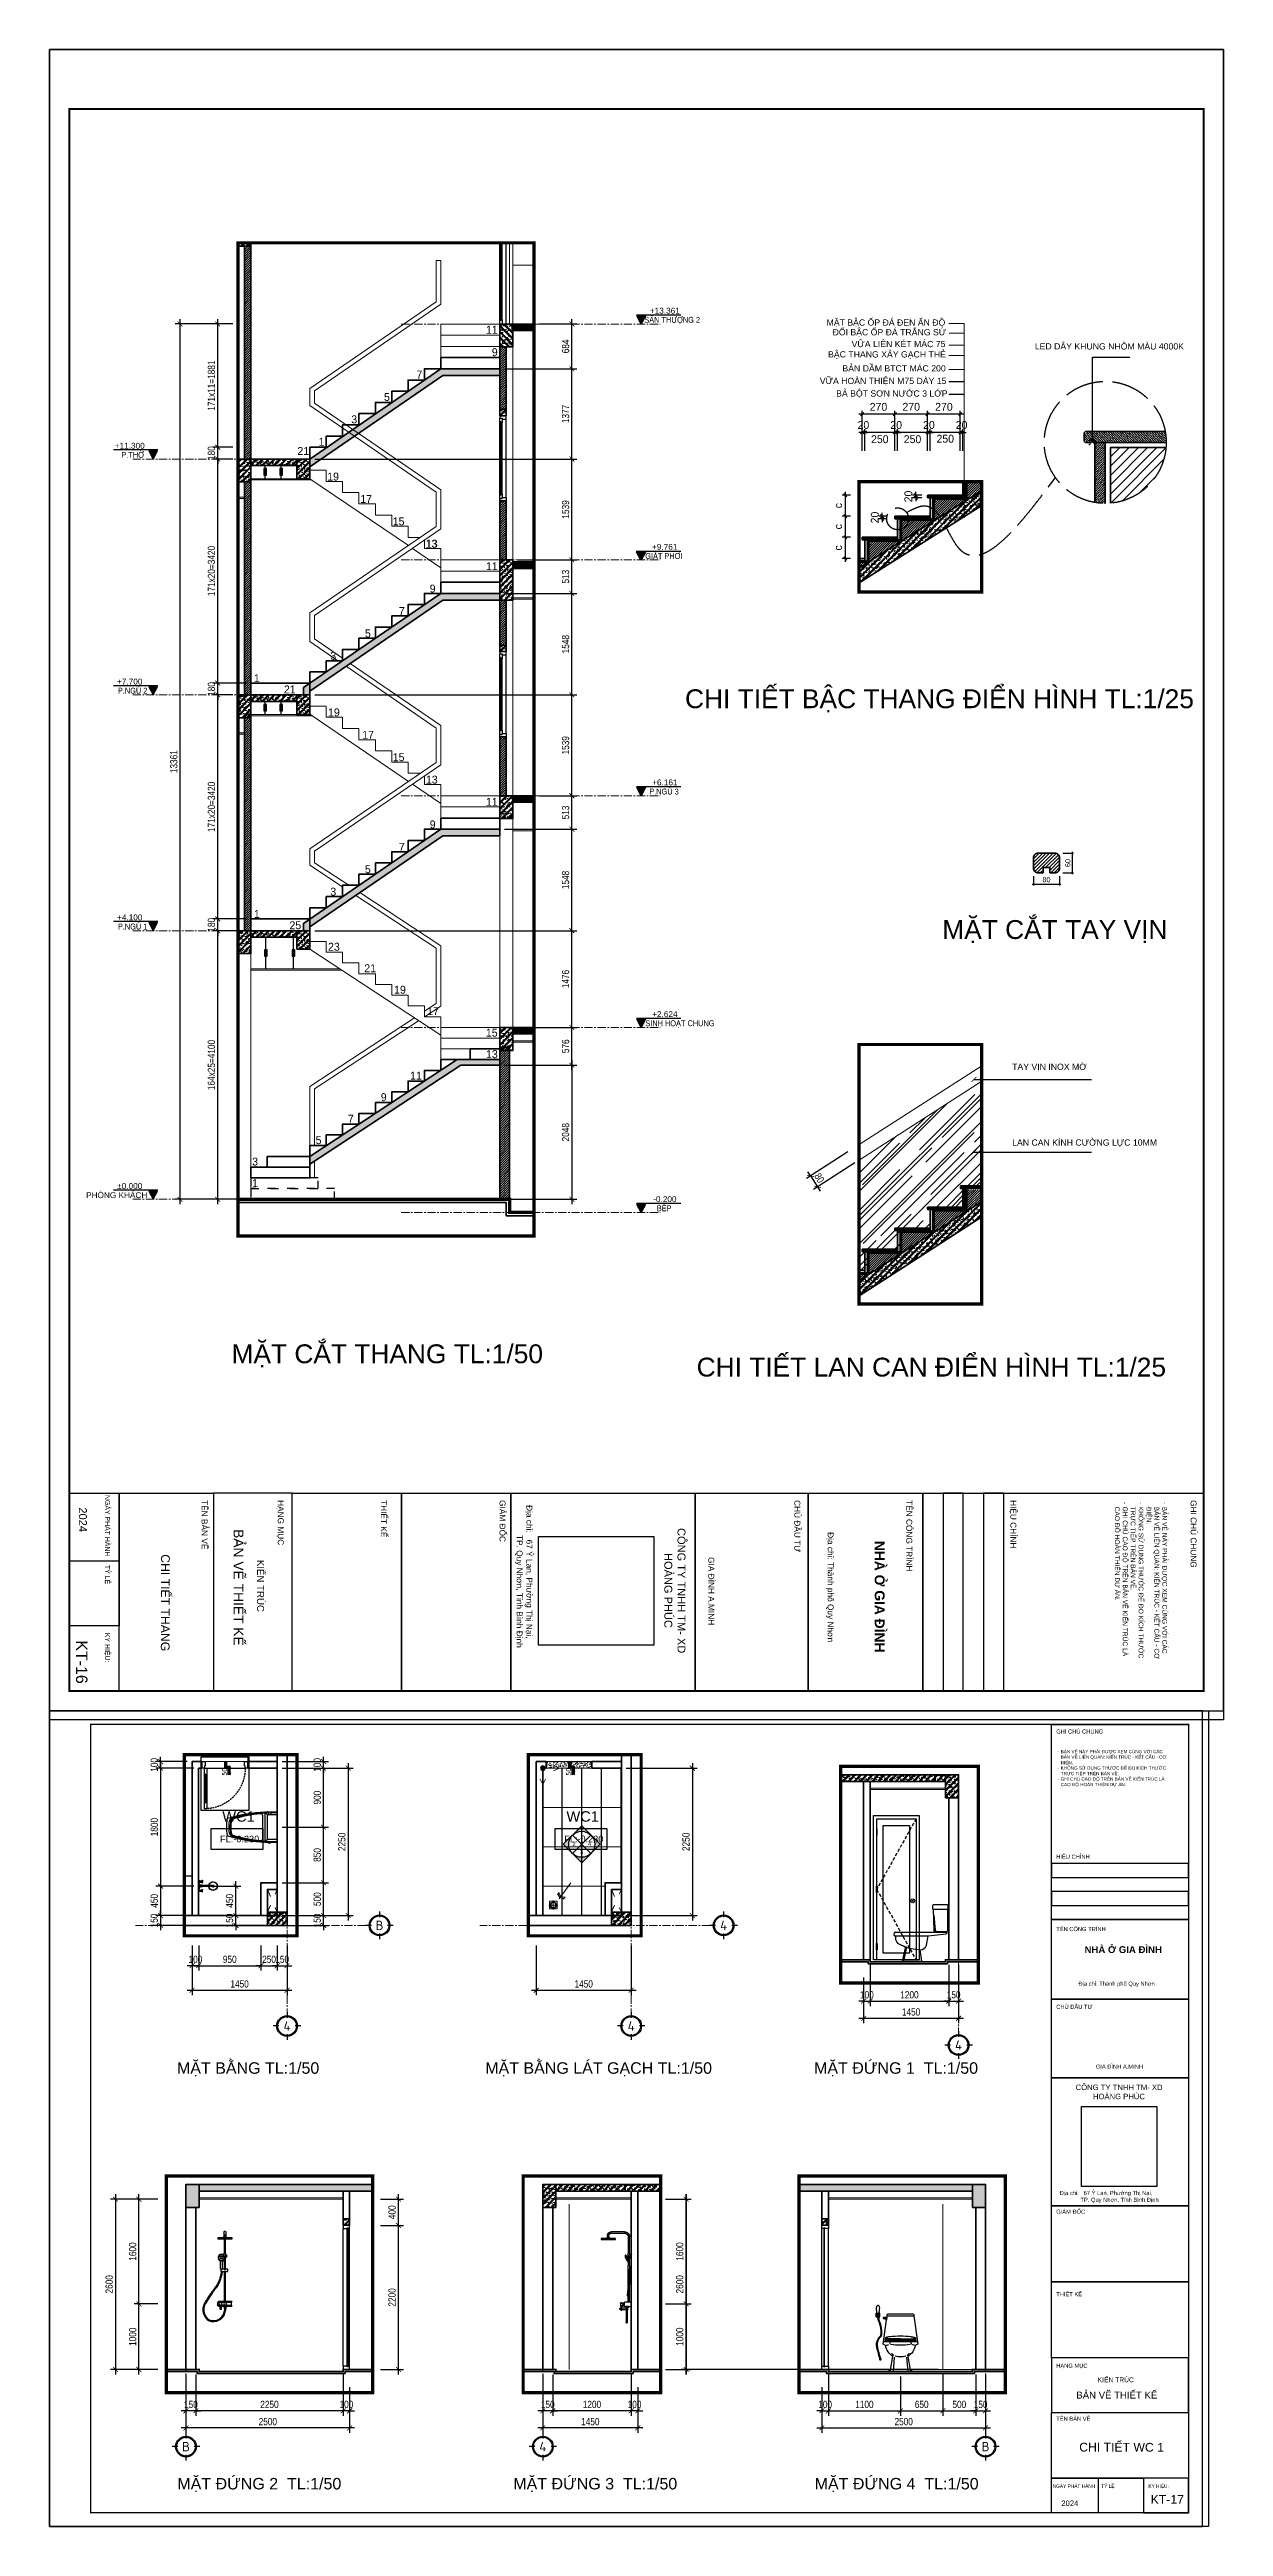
# Model space of a CAD drawing. Header units: inches. Extents: x 236662 to 497023, y -248575 to 81795.
# Drawn here: x 282445 to 300376, y -198768 to -160960 of the extents above; entities that cross this region are included whole.
import ezdxf
from ezdxf.enums import TextEntityAlignment as Align
from ezdxf.xclip import XClip

# ---------------------------------------------------------------- set-up
doc = ezdxf.new("R2010")
doc.units = ezdxf.units.IN
doc.header["$LTSCALE"] = 10
doc.header["$MEASUREMENT"] = 0
doc.set_wipeout_variables(frame=1)
for name, pattern in [('ACAD_ISO02W100', [15, 12, -3]), ('ACAD_ISO03W100', [30, 12, -18]), ('CENTER', [2, 1.25, -0.25, 0.25, -0.25]), ('DASHED2', [0.375, 0.25, -0.125]), ('HIDDEN', [0.375, 0.25, -0.125])]:
    doc.linetypes.add(name, pattern=pattern)
for name, color, linetype in [('01. HP_TEXT', 9, 'Continuous'), ('04. HP_CUA', 153, 'Continuous'), ('07. HP_KY HIEU', 43, 'Continuous'), ('07. HP_KY HIEU @ 1', 43, 'Continuous'), ('08. HP_DIM', 118, 'Continuous'), ('10. HP_VAT DUNG 1', 144, 'Continuous'), ('12. HP_NET KHUAT', 25, 'ACAD_ISO03W100'), ('hach', 7, 'Continuous'), ('NOITHAT', 144, 'Continuous'), ('TEXT', 2, 'Continuous')]:
    doc.layers.add(name, color=color, linetype=linetype)
for name, color, linetype, lineweight in [('02. HP_BE TONG', 1, 'Continuous', 35), ('03. HP_TUONG', 2, 'Continuous', 35), ('05. HP_TRUC', 251, 'CENTER', 5), ('06. HP_THAY 1', 134, 'Continuous', 15), ('06. HP_THAY 2', 147, 'Continuous', 13), ('09_HP_HATCH', 8, 'Continuous', 5), ('14. HP_OPENING', 250, 'ACAD_ISO03W100', 5), ('9', 8, 'Continuous', 5), ('GHICHU', 7, 'Continuous', 9), ('N KHUAT', 8, 'Continuous', 5), ('NETMANH', 8, 'Continuous', 13), ('TUONG', 5, 'Continuous', 35)]:
    doc.layers.add(name, color=color, linetype=linetype, lineweight=lineweight)
doc.layers.add('Tpl_Bound', color=1, linetype='Continuous', plot=False)
doc.styles.add('AVO', font='VAVOB.TTF')
doc.styles.add('BAOANNOTE', font='arial.ttf', dxfattribs={"width": 0.8})
doc.styles.add('BIM STANDARDS', font='VAVOB.TTF')
doc.styles.add('Dimtext', font='vni.common.VAVON.ttf')
doc.styles.add('ISOCP50', font='isocpeur.ttf')
doc.styles.get("Standard").update_dxf_attribs({"font": 'arial.ttf'})
doc.styles.add('TA1', font='arial.ttf')
doc.styles.add('Tahoma', font='tahoma.ttf')
doc.styles.add('TEXT (none)', font='arial.ttf')
doc.styles.add('text2', font='VHELVCN.TTF')
doc.styles.add('VN-HELVE', font='VHELVEN.TTF')
doc.dimstyles.new('1.10', dxfattribs={"dimscale": 0, "dimtxt": 80, "dimasz": 25, "dimexe": 20, "dimexo": 50, "dimgap": 30, "dimtad": 1, "dimdec": 0, "dimlfac": 0.2, "dimdsep": 46, "dimtxsty": 'Dimtext', "dimblk": 'ARCHTICK', "dimcen": 250, "dimdle": 20, "dimclrd": 256, "dimclre": 256, "dimclrt": 7, "dimadec": 0, "dimazin": 0, "dimtfac": 1, "dimtdec": 0, "dimtix": 1, "dimtmove": 2, "dimatfit": 3, "dimldrblk": 'OPEN90', "dimfxl": 1, "dimtolj": 1, "dimarcsym": 0})
doc.dimstyles.new('50 LON', dxfattribs={"dimscale": 0, "dimtxt": 120, "dimasz": 50, "dimexe": 50, "dimexo": 50, "dimgap": 50, "dimtad": 1, "dimdec": 0, "dimlfac": 0.5, "dimdsep": 46, "dimtxsty": 'Dimtext', "dimblk": 'OBLIQUE', "dimcen": 1000, "dimdle": 50, "dimclrd": 8, "dimclre": 8, "dimclrt": 7, "dimadec": 0, "dimazin": 0, "dimtfac": 1, "dimtdec": 0, "dimtix": 1, "dimtmove": 2, "dimatfit": 3, "dimldrblk": 'OPEN30', "dimfxl": 1, "dimtolj": 1, "dimarcsym": 0})
doc.dimstyles.new('AL-100', dxfattribs={"dimtxt": 220, "dimasz": 150, "dimexe": 150, "dimexo": 150, "dimgap": 80, "dimtad": 1, "dimdec": 0, "dimzin": 9, "dimtxsty": 'text2', "dimblk": 'ARCHTICK', "dimcen": 1, "dimdle": 150, "dimclrd": 256, "dimclre": 256, "dimclrt": 7, "dimadec": 0, "dimazin": 0, "dimtfac": 1, "dimtdec": 0, "dimtix": 1, "dimtmove": 2, "dimatfit": 3, "dimldrblk": 'ARCHTICK', "dimfxl": 1, "dimtolj": 1, "dimtzin": 0, "dimlwd": -1, "dimlwe": -1, "dimarcsym": 0})
doc.dimstyles.new('AL-100 (1-50)', dxfattribs={"dimscale": 0.5, "dimtxt": 220, "dimasz": 150, "dimexe": 150, "dimexo": 150, "dimgap": 80, "dimtad": 1, "dimdec": 0, "dimzin": 9, "dimtxsty": 'text2', "dimblk": 'ARCHTICK', "dimcen": 1, "dimdle": 150, "dimclrd": 256, "dimclre": 256, "dimclrt": 7, "dimadec": 0, "dimazin": 0, "dimtfac": 1, "dimtdec": 0, "dimtix": 1, "dimtmove": 2, "dimatfit": 3, "dimldrblk": 'ARCHTICK', "dimfxl": 1, "dimtolj": 1, "dimtzin": 0, "dimlwd": -1, "dimlwe": -1, "dimarcsym": 0})
doc.dimstyles.new('AL-50', dxfattribs={"dimscale": 0.5, "dimtxt": 220, "dimasz": 150, "dimexe": 150, "dimexo": 150, "dimgap": 80, "dimtad": 1, "dimdec": 0, "dimlfac": 0.5, "dimzin": 9, "dimtxsty": 'text2', "dimblk": 'ARCHTICK', "dimcen": 1, "dimdle": 150, "dimclrd": 256, "dimclre": 256, "dimclrt": 7, "dimadec": 0, "dimazin": 0, "dimtfac": 1, "dimtdec": 0, "dimtix": 1, "dimtmove": 2, "dimatfit": 3, "dimldrblk": 'ARCHTICK', "dimfxl": 1, "dimtolj": 1, "dimtzin": 0, "dimlwd": -1, "dimlwe": -1, "dimarcsym": 0})
picture_1 = doc.add_image_def('image1.jpg', size_in_pixel=(1818, 1935))
pattern_1 = [(50, (-306918.48, 129359.265), (107.589027, -9.41282), [11.25, -123.75]), (355, (-306918.48, 129359.27), (-20.8127, 112.82882), [9, -99]), (100.4514, (-306909.52, 129358.48), (86.776407, 103.41593), [9.56103, -105.171317]), (46.1842, (-306918.48, 129389.27), (160.086157, -24.82785), [16.875, -185.625]), (96.6356, (-306905.14, 129387.2), (140.199406, 146.11768), [14.34154, -157.75695]), (351.1842, (-306918.48, 129389.27), (140.19929, 146.11779), [13.5, -148.5]), (21, (-306903.48, 129381.765), (89.536058, -60.392834), [11.25, -123.75]), (326, (-306903.48, 129381.77), (36.4973, 108.772507), [9, -99]), (71.4514, (-306896.02, 129376.73), (126.033394, 48.379575), [9.56103, -105.171317]), (37.5, (-306918.48, 129359.265), (1.8239783, 49.934078), [0, -97.8, 0, -100.5, 0, -99.375]), (7.5, (-306918.48, 129359.265), (39.460431, 59.161757), [0, -57.3, 0, -95.55, 0, -37.875]), (327.5, (-306951.93, 129359.265), (80.0733654, -3.383231), [0, -37.5, 0, -117, 0, -155.25]), (317.5, (-306966.93, 129359.265), (87.477925, 15.015747), [0, -48.75, 0, -77.7, 0, -110.25]), (45, (-306918.48, 129359.265), (-45.078057, 45.078057), []), (45, (-306918.48, 129377.64), (-45.078057, 45.078057), [])]
pattern_2 = [(50, (0, 0), (107.589, -9.4128), [11.25, -123.75]), (355, (0, 0), (-20.8127, 112.8288), [9, -99]), (100.4514, (8.97, -0.78), (86.7764, 103.4159), [9.561, -105.1713]), (46.1842, (0, 30), (160.0862, -24.8279), [16.875, -185.625]), (96.6356, (13.34, 27.93), (140.1994, 146.1177), [14.3415, -157.757]), (351.1842, (0, 30), (140.1993, 146.1178), [13.5, -148.5]), (21, (15, 22.5), (89.53606, -60.3928), [11.25, -123.75]), (326, (15, 22.5), (36.4973, 108.7725), [9, -99]), (71.4514, (22.46, 17.47), (126.0334, 48.3796), [9.561, -105.1713]), (37.5, (0, 0), (1.82398, 49.93408), [0, -97.8, 0, -100.5, 0, -99.375]), (7.5, (0, 0), (39.46043, 59.16176), [0, -57.3, 0, -95.55, 0, -37.875]), (327.5, (-33.45, 0), (80.07337, -3.38323), [0, -37.5, 0, -117, 0, -155.25]), (317.5, (-48.45, 0), (87.47793, 15.01575), [0, -48.75, 0, -77.7, 0, -110.25]), (45, (0, 0), (-45.07806, 45.07806), []), (45, (0, 18.375), (-45.07806, 45.07806), [])]

msp = doc.modelspace()

# ---------------------------------------------------------------- texts
at = {"attachment_point": 1}
for s, width, gutter_width, insert, char_height, rotation in [('CHI TIẾT THANG', 1796.114, 3.49, (284281.4, -183927.6, 66.9), 133.427, 269.89856), ('KT-16', 680.975, 4.56, (283024.9, -185242.7, -426.3), 174.06, 269.89856), ('CHI TIẾT WC 1', 1796.114, 3.49, (298172.2, -197490.6, -318.6), 133.427, 359.89856), ('KT-17', 522.002, 3.49, (299264, -198287.5, -318.6), 133.43, 359.89856)]:
    msp.add_mtext_dynamic_manual_height_columns(s, width=width, gutter_width=gutter_width, heights=[0], dxfattribs=dict(at, insert=insert, char_height=char_height, rotation=rotation))
at = {"layer": '01. HP_TEXT', "style": 'TEXT (none)'}
for s, height, p in [('MẶT BẬC ỐP ĐÁ ĐEN ẤN ĐỘ', 95, (294313, -165173.7, -70.6)), ('ĐỐI BẬC ỐP ĐÁ TRẮNG SỨ', 95, (294404.7, -165322.1, -70.6)), ('BẬC THANG XÂY GẠCH THẺ', 95, (294336.4, -165659.8, -70.6)), ('VỮA LIÊN KÉT MÁC 75', 95, (294695.7, -165502.2, -70.6)), ('LED DÂY KHUNG NHÔM MÀU 4000K', 95, (297493.6, -165538.2, -70.6)), ('VỮA HOÀN THIỆN M75 DÀY 15', 95, (294209.5, -166065.4, -70.6)), ('BẢN DẦM BTCT MÁC 200', 95, (294555.1, -165873.6, -70.6)), ('BẢ BỘT SƠN NƯỚC 3 LỚP', 95, (294459.4, -166257.2, -70.6)), ('CHI TIẾT BẬC THANG ĐIỂN HÌNH TL:1/25', 287.776, (292151.4, -171013.3, -206.3)), ('MẶT CẮT TAY VỊN', 287.776, (296080.2, -174535.9, -70.6)), ('TAY VỊN INOX MỜ', 95, (297147.7, -176535, -70.6)), ('LAN CAN KÍNH CƯỜNG LỰC 10MM', 95, (297147.7, -177691, -70.6)), ('MẶT CẮT THANG TL:1/50', 287.776, (285224.6, -181012.1, -206.3)), ('CHI TIẾT LAN CAN ĐIỂN HÌNH TL:1/25', 287.776, (292328.4, -181215.3, -206.3)), ('MẶT BẰNG TL:1/50', 175, (284391.7, -191857.8, -234.4)), ('MẶT BẰNG LÁT GẠCH TL:1/50', 175, (289099.6, -191857.8, -234.4)), ('MẶT ĐỨNG 1  TL:1/50', 175, (294122.2, -191857.8, -234.4)), ('MẶT ĐỨNG 2  TL:1/50', 175, (284397, -198202.5, -234.4)), ('MẶT ĐỨNG 3  TL:1/50', 175, (289527.9, -198202.5, -234.4)), ('MẶT ĐỨNG 4  TL:1/50', 175, (294131.3, -198202.5, -234.4))]:
    msp.add_text(s, height=height, dxfattribs=at).set_placement(p)

# ---------------------------------------------------------------- blocks, each defined once
blk = doc.blocks.new('KHUNG TEN A-3')
at = {"layer": '01. HP_TEXT'}
for points in [[(365, 220.95), (365, 292), (415, 292), (415, 220.95)], [(365, 241.41), (365, 236.3), (415, 236.3), (415, 241.41)], [(365, 231.18), (365, 236.3), (415, 236.3), (415, 231.18)], [(365, 231.18), (365, 226.07), (415, 226.07), (415, 231.18)], [(365, 220.95), (365, 226.07), (415, 226.07), (415, 220.95)], [(365, 191.95), (365, 220.95), (415, 220.95), (415, 191.95)], [(365, 163.34), (365, 191.95), (415, 191.95), (415, 163.34)], [(365, 116.74), (365, 163.34), (415, 163.34), (415, 116.74)], [(365, 89.04), (365, 116.74), (415, 116.74), (415, 89.04)], [(365, 61.35), (365, 89.04), (415, 89.04), (415, 61.35)], [(365, 61.35), (365, 41.47), (415, 41.47), (415, 61.35)], [(365, 17.61), (365, 41.47), (415, 41.47), (415, 17.61)], [(365, 5), (365, 17.61), (398.56, 17.61), (398.56, 5)], [(398.56, 5), (382.12, 5), (382.12, 17.61), (398.56, 17.61)], [(398.56, 5), (415, 5), (415, 17.61), (398.56, 17.61)]]:
    blk.add_lwpolyline(points, close=True, dxfattribs=at)
at = {"layer": '02. HP_BE TONG', "color": 1, "const_width": 0.5}
blk.add_lwpolyline([(15, 5), (415, 5), (415, 292), (15, 292)], close=True, dxfattribs=at)
at = {"layer": '06. HP_THAY 1'}
blk.add_lwpolyline([(0, 297), (420, 297), (420, 0), (0, 0)], close=True, dxfattribs=at)
at = {"layer": 'Defpoints'}
blk.add_lwpolyline([(0, 0), (420, 0), (420, 297), (0, 297)], close=True, dxfattribs=at)
at = {"layer": '01. HP_TEXT', "color": 7, "style": 'TA1'}
for s, height, p in [('GHI CHÚ CHUNG', 1.5, (366.75, 288.67)), ('HIỆU CHỈNH', 1.5, (366.75, 243.09)), ('TÊN CÔNG TRÌNH', 1.5, (366.75, 216.75)), ('CHỦ ĐẦU TƯ', 1.5, (366.75, 188.44)), ('GIÁM ĐỐC', 1.5, (366.75, 113.85)), ('THIẾT KẾ', 1.5, (366.75, 83.82)), ('HẠNG MỤC', 1.5, (366.75, 57.76)), ('TÊN BẢN VẼ', 1.5, (366.75, 38.47)), ('NGÀY PHÁT HÀNH', 1.25, (365.46, 14.06)), ('TỶ LỆ', 1.25, (383.16, 14.06)), ('KÝ HIỆU:', 1.25, (400.31, 14.06)), ('2024', 2, (368.6, 7.45))]:
    blk.add_text(s, height=height, dxfattribs=at).set_placement(p)
at = {"layer": '01. HP_TEXT', "style": 'TA1'}
for s, height, p in [('KIẾN TRÚC', 1.75, (388.44, 53.39)), ('BẢN VẼ THIẾT KẾ', 2.5, (388.83, 47.82))]:
    blk.add_text(s, height=height, dxfattribs=at).set_placement(p, align=Align.MIDDLE_CENTER)
at = {"layer": '01. HP_TEXT', "attachment_point": 1}
for s, width, gutter_width, heights, insert, char_height, style in [('\\pi-1.2,l2.4,t2.4,4.8;-^IBẢN VẼ NÀY PHẢI ĐƯỢC XEM CÙNG VỚI CÁC \\P\\pi0,t4.8;BẢN VẼ LIÊN QUAN: KIẾN TRÚC - KẾT CẤU - CƠ \\PĐIỆN.\\P\\pi-1.2,t2.4,4.8;-^IKHÔNG SỬ DỤNG THƯỚC ĐỂ ĐO KÍCH THƯỚC \\P\\pi0,t4.8;TRỰC TIẾP TRÊN BẢN VẼ.\\P\\pi-1.2,t2.4,4.8;-^IGHI CHÚ CAO ĐỘ TRÊN BẢN VẼ KIẾN TRÚC LÀ \\P\\pi0,t4.8;CAO ĐỘ HOÀN THIỆN DỰ ÁN.', 42.6333, 2.41, [32.36], (366, 282.73), 1.2, 'TEXT (none)'), ('\\pi10.25739;{\\fArial|b1|i0|c0|p34;NHÀ Ở GIA ĐÌNH}', 48.1904, 0.0339, [17.72], (366.81, 211.27), 2.5, 'TA1'), ('\\pi9.5649;CÔNG TY TNHH TM- XD \\P\\pi11.2177;      HOÀNG PHÚC', 53.4572, 0.0255, [0], (364.26, 160.88), 2, 'TA1')]:
    blk.add_mtext_dynamic_manual_height_columns(s, width=width, gutter_width=gutter_width, heights=heights, dxfattribs=dict(at, insert=insert, char_height=char_height, style=style))
at = {"layer": '01. HP_TEXT', "color": 7, "char_height": 1.5, "attachment_point": 1, "style": 'TA1'}
for s, width, insert in [('\\A1;\\pi-0.44848,l3,t7.05152,17.55152;Địa chỉ: Thành phố Quy Nhơn', 34.8513, (372.3, 198.36)), ('\\A1;\\pi-1.5,l3,t6,16.5;GIA ĐÌNH A.MINH', 42.6333, (379.66, 168.17)), ('\\A1;\\pi-0.02931,l3,t7.47069,17.97069;Địa chỉ:   67 Ỷ Lan, Phường Thị Nại, \\P             TP. Quy Nhơn, Tỉnh Bình Định ', 49.5509, (365.04, 122.17))]:
    blk.add_mtext_dynamic_manual_height_columns(s, width=width, gutter_width=2.41, heights=[62.37], dxfattribs=dict(at, insert=insert))
image = blk.add_image(picture_1, insert=(375.99, 123.73), size_in_units=(27.41, 29.18))
image.dxf.flags = 7
blk = doc.blocks.new('ÁDASDASDWD')
at = {"layer": '09_HP_HATCH'}
h = blk.add_hatch(dxfattribs=at)
h.set_pattern_fill('CHAU-01', color=256, scale=15, pattern_type=2)
h.set_pattern_definition([(50, (-55376.965, -37444.2), (107.58903, -9.41282), [11.25, -123.75]), (355, (-55376.97, -37444.2), (-20.8127, 112.82882), [9, -99]), (100.4514, (-55368, -37444.99), (86.7764, 103.41593), [9.56103, -105.17132]), (46.1842, (-55376.97, -37414.2), (160.08616, -24.82785), [16.875, -185.625]), (96.6356, (-55363.62, -37416.27), (140.1994, 146.11768), [14.34154, -157.75695]), (351.1842, (-55376.97, -37414.2), (140.1993, 146.1178), [13.5, -148.5]), (21, (-55361.965, -37421.7), (89.53606, -60.39283), [11.25, -123.75]), (326, (-55361.97, -37421.7), (36.4973, 108.7725), [9, -99]), (71.4514, (-55354.5, -37426.73), (126.0334, 48.37957), [9.56103, -105.17132]), (37.5, (-55376.965, -37444.2), (1.823978, 49.934078), [0, -97.8, 0, -100.5, 0, -99.375]), (7.5, (-55376.965, -37444.2), (39.46043, 59.161757), [0, -57.3, 0, -95.55, 0, -37.875]), (327.5, (-55410.415, -37444.2), (80.073365, -3.38323), [0, -37.5, 0, -117, 0, -155.25]), (317.5, (-55425.415, -37444.2), (87.477925, 15.01575), [0, -48.75, 0, -77.7, 0, -110.25]), (45, (-55376.965, -37444.2), (-45.07806, 45.07806), []), (45, (-55376.965, -37425.827), (-45.07806, 45.07806), [])])
h.paths.add_polyline_path([(-100, -350), (100, -350), (100, 0), (-100, 0)])
at = {"layer": '02. HP_BE TONG'}
blk.add_lwpolyline([(-100, -350), (100, -350), (100, 0), (-100, 0)], close=True, dxfattribs=at)
blk = doc.blocks.new('A$C3D015007')
at = {"layer": 'NOITHAT', "linetype": 'Continuous'}
for points in [[(340, 1782), (339, 1783), (335, 1785), (334, 1786), (331, 1786), (328, 1788), (326, 1789), (322, 1790), (317, 1793), (315, 1793), (310, 1794), (307, 1794), (300, 1795), (295, 1796), (290, 1796), (287, 1795), (282, 1795), (272, 1794), (268, 1794), (265, 1793), (258, 1790), (253, 1789), (251, 1788), (247, 1786), (243, 1785), (238, 1784), (235, 1783), (231, 1781), (227, 1780), (224, 1778), (223, 1777), (221, 1774), (220, 1772), (218, 1769), (215, 1763), (214, 1762), (212, 1757), (210, 1752), (210, 1750), (209, 1746), (208, 1745), (207, 1741), (207, 1739), (206, 1735), (206, 1730), (206, 1728), (206, 1726), (206, 1725), (204, 1720), (204, 1719), (204, 1715), (204, 1709), (204, 1700), (206, 1694), (206, 1688), (206, 1686), (206, 1681), (206, 1676), (206, 1671), (206, 1670), (205, 1669), (205, 1667), (206, 1664), (207, 1660), (207, 1658), (207, 1655), (206, 1653), (206, 1650), (206, 1647), (205, 1644), (205, 1638), (205, 1635), (205, 1633), (205, 1628), (205, 1624), (206, 1622), (208, 1618), (209, 1614), (210, 1612), (211, 1608), (212, 1606), (213, 1602), (217, 1598), (218, 1595), (218, 1593), (219, 1590), (220, 1589), (220, 1587), (222, 1586), (223, 1578), (225, 1576), (226, 1573), (227, 1571), (227, 1569), (227, 1565), (228, 1562), (228, 1560), (228, 1558), (228, 1555), (228, 1551), (226, 1551), (225, 1550), (224, 1545), (219, 1545), (217, 1544), (215, 1543), (214, 1543), (211, 1541), (208, 1541), (204, 1541), (201, 1541), (198, 1539), (196, 1538), (193, 1537), (190, 1535), (186, 1533), (178, 1530), (173, 1529), (169, 1528), (164, 1526), (160, 1524), (156, 1523), (152, 1522), (147, 1519), (141, 1517), (139, 1516), (134, 1515), (132, 1514), (126, 1512), (122, 1511), (118, 1509), (113, 1509), (108, 1508), (104, 1506), (100, 1504), (97, 1501), (91, 1498), (87, 1496), (74, 1487), (70, 1484), (67, 1483), (64, 1478), (61, 1474), (59, 1471), (57, 1464), (54, 1456), (52, 1451), (47, 1440), (45, 1427), (45, 1420), (41, 1410), (39, 1398), (37, 1387), (37, 1379), (35, 1367), (33, 1356), (31, 1342), (28, 1330), (25, 1312), (24, 1301), (22, 1287), (21, 1274), (20, 1259), (18, 1244), (17, 1239), (17, 1235), (17, 1233), (15, 1228), (13, 1225), (13, 1215), (13, 1209), (12, 1201), (10, 1195), (9, 1186), (8, 1178), (7, 1175), (4, 1168), (4, 1161), (4, 1149), (3, 1145), (1, 1137), (0, 1127), (0, 1119), (1, 1110), (2, 1102), (2, 1095), (2, 1090), (3, 1080), (4, 1068), (4, 1057), (4, 1053), (5, 1042), (4, 1031), (6, 1022), (8, 1009), (10, 1000), (11, 994), (12, 987), (13, 981), (14, 973), (14, 966), (16, 960), (19, 954), (19, 949), (20, 948), (24, 946), (26, 946), (28, 946), (31, 946), (34, 947), (38, 947), (39, 947), (44, 948), (47, 948), (51, 949), (55, 951), (60, 952), (64, 952), (66, 953), (70, 955), (74, 957), (77, 958), (81, 960), (82, 964), (80, 966), (77, 969), (74, 970), (74, 974), (73, 979), (73, 983), (72, 989), (71, 994), (70, 997), (69, 1000), (68, 1002), (64, 1003), (60, 1003), (54, 1003), (50, 1002), (46, 1002), (43, 1001), (38, 1000), (35, 999), (31, 999), (26, 997), (22, 997), (17, 994)], [(225, 1667), (224, 1667), (224, 1668), (222, 1668), (218, 1668), (215, 1667), (212, 1666), (209, 1664), (207, 1663)], [(335, 1652), (333, 1656), (332, 1659), (332, 1661), (331, 1664), (330, 1668), (328, 1678), (328, 1684), (328, 1692), (328, 1700), (327, 1710), (325, 1716), (324, 1721), (323, 1724), (318, 1729), (312, 1730), (305, 1730), (295, 1729), (289, 1730), (280, 1730), (267, 1730), (261, 1730), (253, 1730), (248, 1729), (237, 1729), (234, 1731), (224, 1738), (219, 1734), (219, 1733), (219, 1730), (216, 1720), (214, 1716), (213, 1707), (209, 1697)], [(365, 1548), (365, 1543), (363, 1539), (360, 1536), (356, 1532), (352, 1529), (347, 1525), (339, 1519), (334, 1516), (328, 1511), (321, 1508), (312, 1500), (305, 1494), (300, 1492), (296, 1491), (295, 1491), (293, 1495), (291, 1499), (288, 1506), (285, 1509), (283, 1511), (282, 1513), (280, 1511), (279, 1509), (277, 1506), (276, 1502), (273, 1494), (270, 1492), (267, 1495), (263, 1498), (259, 1500), (254, 1504), (246, 1511), (240, 1516), (233, 1518), (228, 1522), (223, 1526), (220, 1529), (217, 1532), (215, 1536), (214, 1539)], [(238, 1651), (236, 1654), (232, 1656), (229, 1656), (227, 1656), (224, 1656), (218, 1654), (215, 1654), (217, 1654), (220, 1652), (224, 1654), (226, 1654), (232, 1655)], [(229, 1629), (227, 1623), (225, 1618), (223, 1614), (221, 1612), (217, 1611), (216, 1611)], [(231, 1649), (229, 1648), (227, 1647), (224, 1646), (224, 1646), (220, 1646)], [(340, 1549), (335, 1545), (325, 1538), (317, 1531), (312, 1529), (300, 1522), (295, 1520), (291, 1518), (287, 1516), (283, 1517), (275, 1520), (270, 1523), (264, 1528), (259, 1534), (258, 1535), (253, 1534), (241, 1539), (236, 1542), (233, 1546), (233, 1552), (230, 1558)], [(237, 1629), (236, 1625), (236, 1620), (233, 1617), (233, 1614), (236, 1611), (236, 1608), (237, 1607), (239, 1607), (241, 1605), (243, 1607), (246, 1608), (248, 1610), (252, 1609), (257, 1608), (261, 1608), (263, 1609), (265, 1612), (267, 1616), (268, 1619), (268, 1620), (266, 1622), (264, 1624)], [(234, 1589), (235, 1589), (238, 1590), (242, 1591), (248, 1590), (251, 1589), (256, 1589), (262, 1589), (266, 1588), (260, 1583), (258, 1583), (256, 1583), (254, 1583), (250, 1585), (247, 1588), (246, 1588), (243, 1589), (241, 1589), (239, 1590), (237, 1591)], [(238, 1628), (239, 1630), (241, 1633), (243, 1635), (244, 1639), (246, 1641)], [(257, 1531), (260, 1531), (270, 1533), (278, 1535), (287, 1542), (293, 1550)], [(260, 1662), (261, 1662), (265, 1663), (268, 1664), (273, 1664), (277, 1664), (279, 1664), (283, 1663), (289, 1662), (292, 1661), (296, 1661), (298, 1661), (301, 1660), (305, 1661)], [(265, 134), (268, 129), (270, 122), (271, 117), (276, 117), (284, 119), (290, 118), (291, 117), (287, 108), (286, 101), (285, 95), (277, 85), (278, 73), (273, 69), (277, 68), (276, 61), (275, 57), (272, 50), (267, 39), (270, 32), (270, 24), (271, 17), (275, 10), (281, 5), (290, 5), (294, 5), (304, 5), (307, 4), (311, 4), (317, 3), (323, 3), (334, 0), (344, 1), (350, 4), (357, 8), (363, 14), (370, 21), (372, 23), (375, 28), (377, 34), (379, 41), (382, 50), (383, 58), (385, 71), (388, 69), (385, 79), (379, 79), (379, 90), (377, 98), (372, 99), (372, 110), (383, 109), (383, 110), (386, 116), (387, 119), (388, 123), (389, 125), (390, 129), (391, 134), (391, 140), (392, 148), (392, 155), (393, 162), (394, 168), (395, 174), (396, 182), (397, 188), (399, 198), (401, 206), (403, 215), (406, 227), (409, 238), (411, 245), (413, 253), (416, 261), (418, 269), (417, 281), (417, 301), (419, 314), (421, 328), (422, 340), (422, 356), (422, 368), (421, 381), (421, 395), (420, 401), (417, 418), (416, 427), (416, 443), (420, 452), (425, 466), (427, 476), (431, 497), (436, 525), (437, 545), (440, 567), (439, 583), (440, 604), (439, 616), (442, 649), (442, 658), (443, 666), (445, 684), (447, 701), (449, 721), (449, 733), (450, 763), (450, 774), (449, 803), (448, 816), (451, 850), (451, 858), (452, 877), (452, 892), (452, 916), (453, 924), (457, 929), (461, 938), (465, 943), (469, 950), (474, 957), (480, 965), (484, 967), (490, 968), (492, 965), (497, 967), (500, 972), (502, 980), (508, 986), (515, 996), (520, 1002), (526, 1009), (535, 1027), (543, 1031), (549, 1038), (558, 1049), (573, 1069), (577, 1080), (583, 1090), (587, 1099), (590, 1107), (593, 1118), (594, 1125), (599, 1138), (599, 1148), (601, 1158), (599, 1175), (597, 1184), (593, 1198), (591, 1206), (585, 1225), (584, 1238), (580, 1254), (578, 1272), (576, 1284), (571, 1298), (568, 1306), (563, 1315), (561, 1337), (564, 1350), (562, 1365), (560, 1383), (552, 1402), (551, 1407), (544, 1425), (537, 1437), (535, 1445), (527, 1455), (513, 1470), (495, 1482), (481, 1492), (465, 1501), (457, 1503), (451, 1506), (436, 1514), (420, 1521), (410, 1524), (403, 1526), (392, 1533), (383, 1540), (372, 1550), (364, 1549), (362, 1555), (356, 1565), (353, 1574), (352, 1578), (352, 1582), (350, 1590), (351, 1594), (351, 1600), (352, 1608), (354, 1615), (359, 1623), (362, 1626), (368, 1633), (371, 1637), (376, 1646), (377, 1650), (376, 1655), (370, 1667), (370, 1671), (365, 1670), (359, 1670), (355, 1666), (352, 1662), (351, 1660)], [(271, 1647), (272, 1645), (276, 1644), (282, 1643), (283, 1644), (286, 1644), (290, 1643), (293, 1643)], [(274, 1647), (276, 1647), (278, 1649), (281, 1651), (283, 1651), (285, 1651), (288, 1650), (291, 1650), (294, 1650), (297, 1650)], [(276, 1613), (279, 1612), (280, 1609), (281, 1606), (281, 1605), (282, 1604), (289, 1603), (292, 1603), (294, 1604), (301, 1607), (306, 1609)], [(289, 1543), (290, 1543), (291, 1545), (294, 1548), (297, 1553), (298, 1556), (299, 1560), (300, 1564), (302, 1573)], [(303, 1555), (306, 1559), (310, 1563), (313, 1566), (319, 1573), (322, 1575), (326, 1578), (331, 1584), (337, 1593), (341, 1604), (342, 1608)], [(374, 1672), (374, 1675), (376, 1681), (377, 1690), (379, 1698), (380, 1704), (379, 1711), (375, 1722), (375, 1730), (373, 1735), (364, 1746), (358, 1758), (354, 1764), (346, 1773), (343, 1778), (338, 1785)], [(351, 1567), (351, 1566), (348, 1559), (344, 1554)], [(357, 1648), (359, 1650), (360, 1652), (361, 1654), (364, 1656), (365, 1654), (366, 1650), (364, 1644), (362, 1642), (359, 1638), (355, 1635), (356, 1639), (357, 1642), (357, 1644), (358, 1646), (358, 1648)], [(63, 1024), (63, 1029), (64, 1036), (66, 1047), (70, 1062), (72, 1076), (73, 1093), (71, 1109), (68, 1124), (63, 1143), (56, 1167), (52, 1177)], [(68, 1474), (65, 1462), (61, 1449), (58, 1433), (56, 1407), (56, 1396), (56, 1370), (56, 1353), (56, 1330), (58, 1306), (59, 1283), (61, 1263), (66, 1248), (75, 1232), (78, 1222), (80, 1210), (84, 1195), (87, 1188), (92, 1170), (92, 1168)], [(67, 1426), (67, 1424), (67, 1420), (68, 1409), (71, 1398), (74, 1390), (80, 1380), (83, 1375), (85, 1368), (90, 1355), (91, 1345), (92, 1336), (92, 1329), (92, 1321), (93, 1311), (93, 1303), (93, 1295), (94, 1288), (95, 1282)], [(120, 1334), (120, 1334), (121, 1326), (122, 1312), (122, 1304), (122, 1293), (123, 1282), (125, 1266), (121, 1249), (115, 1235), (108, 1218), (106, 1203), (103, 1188), (98, 1175), (95, 1161), (94, 1154)], [(95, 1121), (95, 1125), (97, 1133), (97, 1142), (97, 1150), (97, 1158), (98, 1177), (99, 1183), (100, 1191), (100, 1205), (99, 1220), (98, 1230), (98, 1235), (99, 1230), (100, 1220), (101, 1218)], [(300, 1470), (300, 1467), (300, 1463), (300, 1459), (301, 1451), (301, 1448), (301, 1442), (301, 1439), (302, 1435), (302, 1430), (303, 1417), (301, 1403), (300, 1395), (300, 1388), (300, 1384), (300, 1375), (301, 1370), (301, 1363), (301, 1357), (299, 1350), (298, 1336), (297, 1331), (296, 1321), (295, 1316), (294, 1308), (292, 1298), (291, 1288), (289, 1277), (288, 1266), (285, 1253), (284, 1247), (282, 1236), (281, 1227), (281, 1215), (280, 1200), (279, 1189), (277, 1177), (275, 1166), (273, 1158), (271, 1150), (271, 1143), (271, 1130), (271, 1119), (270, 1113)], [(456, 1246), (456, 1248), (456, 1250), (456, 1253), (454, 1253), (452, 1253), (450, 1249), (450, 1246), (450, 1243), (450, 1239), (450, 1237), (451, 1227), (449, 1220), (451, 1213), (451, 1207), (450, 1200), (451, 1194), (452, 1182), (453, 1176), (451, 1170), (451, 1165), (449, 1157), (447, 1143), (446, 1134), (442, 1124), (439, 1120), (436, 1115), (435, 1115), (433, 1114), (430, 1114), (426, 1114), (423, 1113), (415, 1112), (410, 1113), (406, 1112), (408, 1111), (411, 1108), (411, 1103), (412, 1099), (413, 1099), (415, 1096), (417, 1091), (418, 1088), (421, 1081), (421, 1079), (422, 1074), (423, 1068), (424, 1060), (426, 1054), (427, 1050), (428, 1041), (428, 1040), (430, 1033), (431, 1028), (431, 1025), (434, 1026), (439, 1029), (443, 1031), (445, 1033), (446, 1035), (449, 1040), (452, 1041), (455, 1043), (458, 1047), (459, 1054), (461, 1056), (467, 1065), (468, 1074), (470, 1084), (472, 1091), (470, 1097), (470, 1103), (474, 1107), (477, 1107), (475, 1114), (471, 1121), (469, 1128), (468, 1133), (467, 1139), (468, 1150), (469, 1153), (471, 1159), (474, 1165), (478, 1173), (479, 1175), (481, 1179), (483, 1183), (487, 1193), (488, 1205), (487, 1213), (483, 1215), (477, 1219), (469, 1221), (464, 1224), (462, 1227), (459, 1234), (457, 1240)], [(452, 1255), (452, 1261), (451, 1270), (451, 1276), (449, 1289), (449, 1294), (448, 1302), (448, 1309), (451, 1321), (451, 1329), (450, 1344), (449, 1354), (450, 1369)], [(454, 1259), (456, 1264), (458, 1274), (462, 1289), (464, 1294), (465, 1303), (468, 1314), (471, 1325), (474, 1332), (477, 1343), (480, 1351), (480, 1353), (481, 1355), (483, 1365), (494, 1382), (495, 1386)], [(483, 1103), (494, 1105), (508, 1104), (521, 1100), (533, 1098), (549, 1099), (558, 1101), (567, 1104), (576, 1110), (585, 1116), (590, 1125), (595, 1135), (596, 1138)], [(510, 1196), (506, 1186), (503, 1171), (499, 1161), (493, 1151), (486, 1131), (486, 1130)], [(494, 1207), (496, 1210), (497, 1212), (499, 1216), (501, 1220), (502, 1223), (503, 1229), (504, 1232), (505, 1238), (506, 1244), (507, 1250), (506, 1255), (506, 1263), (506, 1270), (505, 1280), (504, 1291), (503, 1302), (503, 1309), (503, 1316), (503, 1323), (503, 1339), (503, 1352), (503, 1355), (503, 1360), (503, 1363), (502, 1367), (503, 1379), (504, 1392)], [(540, 1422), (540, 1420), (540, 1418), (540, 1414), (540, 1412), (540, 1409), (541, 1403), (542, 1399), (542, 1394), (543, 1389), (544, 1384), (545, 1382), (545, 1379), (545, 1375), (546, 1368), (547, 1362), (549, 1355), (552, 1344), (553, 1337), (555, 1324), (556, 1315), (557, 1308), (558, 1299), (558, 1291), (557, 1284), (556, 1273), (555, 1264), (554, 1253), (553, 1248), (550, 1234), (548, 1224), (548, 1222), (547, 1212), (545, 1200), (545, 1191)], [(575, 1139), (576, 1146), (579, 1153), (580, 1159), (581, 1168), (582, 1178), (582, 1186), (583, 1195), (583, 1199), (582, 1212), (580, 1220), (579, 1229), (578, 1232), (578, 1242), (580, 1246)], [(18, 1003), (18, 1005), (18, 1013), (18, 1023), (21, 1034), (24, 1043), (31, 1061), (34, 1083), (35, 1096), (35, 1108), (34, 1120)], [(27, 943), (26, 940), (27, 934), (28, 927), (30, 917), (31, 911), (33, 905), (35, 895), (38, 889), (42, 884), (45, 881), (48, 875), (52, 868), (55, 864), (61, 855), (65, 853), (70, 851), (78, 847), (81, 846), (87, 844), (90, 842), (93, 841), (96, 840), (97, 832), (97, 828), (98, 821), (98, 813), (99, 807), (99, 797), (98, 788), (97, 782), (96, 775), (94, 764), (94, 760), (96, 749), (96, 744), (96, 730), (95, 726), (94, 722), (93, 710), (92, 700), (91, 692), (90, 686), (92, 671), (92, 663), (93, 655), (93, 651), (93, 639), (95, 636), (98, 620), (100, 611), (100, 601), (102, 589), (107, 576), (108, 570), (109, 558), (115, 544), (112, 555), (112, 553), (108, 544), (108, 538), (110, 529), (114, 525), (117, 521), (119, 513), (120, 510), (122, 499), (124, 488), (125, 484), (127, 474), (130, 465), (131, 456), (133, 447), (135, 438), (137, 426), (139, 414), (142, 401), (144, 391), (147, 380), (152, 366), (156, 356), (157, 354), (162, 341), (169, 328), (176, 315), (184, 306), (193, 295)], [(69, 1002), (70, 1002), (72, 1001), (73, 1001), (73, 1003), (74, 1005), (74, 1008), (74, 1010), (74, 1013), (75, 1013), (77, 1014), (80, 1016), (81, 1019), (82, 1020), (83, 1023), (83, 1025), (84, 1027), (84, 1029), (85, 1032), (87, 1032), (88, 1033), (88, 1036), (88, 1037), (89, 1039), (89, 1044), (89, 1044), (89, 1049), (90, 1053), (90, 1056), (90, 1058), (90, 1062), (90, 1064), (90, 1065), (94, 1070), (95, 1076), (96, 1081), (96, 1086), (97, 1090), (97, 1093), (98, 1096), (98, 1098), (98, 1101), (98, 1104), (98, 1106), (99, 1111), (100, 1109), (102, 1108), (104, 1105), (107, 1103), (112, 1100), (113, 1100), (116, 1099), (119, 1097), (122, 1093), (126, 1091), (127, 1091), (124, 1087), (124, 1084), (124, 1081), (124, 1078), (123, 1075), (123, 1071), (122, 1064), (122, 1063), (122, 1061), (121, 1053), (120, 1049), (120, 1045), (119, 1042), (117, 1036), (116, 1029), (115, 1025), (114, 1020), (112, 1017), (109, 1007), (108, 1001), (106, 992), (104, 983), (103, 978), (99, 966), (97, 958), (95, 947), (93, 949), (91, 951), (89, 953), (85, 957), (83, 959)], [(97, 880), (96, 883), (95, 885), (93, 890), (91, 896), (89, 898), (87, 902), (82, 896), (81, 892), (81, 885), (82, 882), (84, 881), (85, 880), (89, 879), (92, 879), (93, 880)], [(97, 943), (95, 936), (93, 926), (93, 915), (94, 901), (93, 890), (93, 883), (93, 883), (95, 869), (97, 856), (98, 842), (98, 837)], [(127, 1097), (137, 1094), (143, 1093), (153, 1093), (167, 1094), (177, 1094), (185, 1094), (200, 1098), (214, 1102), (228, 1104), (237, 1107), (250, 1109), (260, 1111), (272, 1113), (290, 1112), (298, 1112), (314, 1109), (324, 1108), (330, 1107), (345, 1106), (357, 1108), (370, 1112), (377, 1114), (387, 1115), (399, 1122), (407, 1124), (406, 1116), (401, 1112), (394, 1108), (386, 1106), (379, 1104), (372, 1103), (366, 1100), (356, 1098), (344, 1096), (333, 1094), (312, 1091), (303, 1089), (296, 1089), (288, 1088), (276, 1084), (265, 1081), (259, 1080), (244, 1081), (232, 1081), (231, 1081), (227, 1080), (225, 1074), (225, 1069), (226, 1062), (226, 1058), (227, 1057), (236, 1054), (240, 1054), (248, 1054), (254, 1054), (270, 1056), (275, 1057), (286, 1058), (291, 1060), (302, 1061), (309, 1062), (322, 1064), (325, 1064), (334, 1066), (341, 1068), (349, 1070), (357, 1073), (364, 1074), (379, 1078), (391, 1082), (399, 1087), (408, 1093), (411, 1097), (414, 1100)], [(219, 1062), (214, 1060), (205, 1062), (198, 1063), (190, 1064), (180, 1065), (167, 1067), (158, 1069), (151, 1071), (145, 1074), (136, 1079), (132, 1081), (129, 1084), (127, 1085)], [(162, 1029), (160, 1027), (158, 1021), (156, 1014), (154, 1005), (150, 994), (147, 985), (145, 978), (143, 967), (140, 952), (139, 946), (139, 927), (139, 917), (138, 904), (137, 894), (136, 881), (134, 870)], [(215, 1085), (213, 1085), (207, 1086), (197, 1087), (185, 1088), (177, 1089), (167, 1091), (158, 1094), (151, 1098)], [(246, 808), (231, 778), (226, 764), (213, 740), (198, 719), (186, 700), (178, 690), (167, 671), (164, 647), (165, 631)], [(255, 789), (242, 760), (238, 744), (233, 726), (224, 705), (218, 686), (210, 664), (201, 637), (194, 616), (189, 602), (182, 581), (177, 565), (172, 550)], [(187, 1033), (181, 1022), (181, 1016), (181, 1008), (179, 994), (179, 988), (182, 970), (182, 965), (182, 956), (183, 941), (183, 933), (184, 926), (184, 910), (183, 896), (181, 886), (179, 870), (178, 865), (176, 854), (175, 841)], [(248, 936), (243, 933), (237, 920), (231, 899), (228, 886), (225, 870), (223, 860), (218, 840), (217, 822), (216, 804), (213, 777), (210, 764), (207, 753)], [(254, 1044), (253, 1036), (251, 1030), (250, 1020), (248, 1005), (248, 998), (247, 985), (247, 980), (246, 966), (245, 954), (244, 942), (244, 933), (243, 927)], [(277, 605), (273, 609), (270, 616), (267, 625), (265, 634), (263, 650), (260, 672), (259, 677), (257, 688), (255, 701), (254, 714), (254, 724), (254, 733), (254, 748), (254, 759), (254, 771), (256, 785), (259, 802), (261, 810), (261, 818), (262, 827)], [(330, 1041), (327, 1032), (326, 1021), (326, 1009), (325, 992), (323, 974), (320, 963), (316, 952), (314, 942)], [(445, 851), (444, 845), (441, 829), (436, 815), (430, 793), (427, 775), (426, 760), (423, 745), (421, 733), (415, 712), (411, 700), (405, 684), (395, 660), (385, 632), (371, 601), (359, 571), (347, 545), (342, 527)], [(361, 1036), (362, 1025), (365, 1021), (369, 1012), (371, 1004), (374, 991), (376, 980), (378, 972), (379, 966), (383, 957), (387, 944), (389, 938), (392, 923)], [(364, 1037), (366, 1030), (369, 1030), (378, 1019), (384, 1009), (392, 995), (398, 979), (402, 969), (407, 955), (407, 945), (410, 932), (413, 914), (414, 909), (416, 887), (417, 877), (418, 866), (419, 857)], [(410, 962), (405, 945), (397, 923)], [(449, 917), (449, 920), (450, 926), (451, 934), (453, 943), (454, 951), (454, 962), (453, 967), (452, 975), (450, 986), (448, 998), (443, 1009), (437, 1019), (433, 1027)], [(490, 967), (491, 975), (491, 979), (490, 988), (487, 994), (481, 1000), (474, 1005), (468, 1009), (461, 1013), (456, 1017), (449, 1021), (443, 1023), (438, 1024)], [(467, 1047), (473, 1047), (481, 1045), (489, 1043), (498, 1038), (502, 1032), (506, 1027), (513, 1022), (516, 1019), (519, 1016), (522, 1013)], [(507, 1033), (508, 1033), (513, 1040), (517, 1044), (521, 1049), (530, 1062), (533, 1069), (537, 1076), (544, 1084), (550, 1089), (555, 1090)], [(167, 321), (168, 325), (171, 335), (172, 344), (171, 368), (170, 387), (169, 407), (165, 432), (163, 451)], [(253, 720), (243, 686), (236, 656), (225, 627), (210, 603), (198, 583), (187, 563), (179, 550)], [(265, 365), (265, 371), (266, 376), (267, 386), (269, 395), (272, 402), (274, 412), (275, 418), (271, 425), (268, 432), (264, 440), (263, 446), (262, 454), (262, 461), (262, 465), (261, 474), (263, 483), (263, 491), (264, 498), (264, 504), (263, 512), (261, 518), (259, 527), (259, 534), (259, 545), (260, 551), (257, 561), (256, 564), (254, 571), (258, 573), (261, 576), (266, 578), (273, 588), (275, 600), (276, 606), (277, 591), (279, 586), (281, 578), (283, 571), (284, 555), (285, 545), (287, 534), (289, 527), (292, 518), (292, 510), (290, 491), (289, 480), (287, 471), (286, 459), (285, 448), (285, 439), (284, 422), (282, 411), (280, 400), (278, 391), (277, 384), (277, 379), (277, 365), (279, 348), (279, 337), (279, 329), (278, 319), (276, 307), (274, 297)], [(271, 679), (277, 666), (283, 652), (287, 636), (294, 622)], [(296, 514), (298, 509), (303, 495), (306, 485), (309, 476), (312, 468), (313, 464)], [(421, 440), (419, 435), (407, 410), (396, 385), (388, 361), (382, 340), (376, 314), (370, 286), (363, 263), (353, 240), (341, 227), (331, 219), (322, 211)], [(197, 290), (195, 286), (194, 278), (195, 265), (195, 256), (195, 252), (192, 249), (190, 246), (190, 241), (189, 235), (192, 234), (193, 226), (194, 219), (194, 212), (196, 203), (197, 193), (197, 188), (197, 179), (199, 172), (204, 166), (208, 164), (210, 161), (216, 151), (220, 147), (227, 142), (237, 139), (244, 138), (252, 137), (260, 137), (262, 137), (265, 136)], [(194, 249), (198, 251), (199, 251), (207, 251), (212, 251), (216, 251), (221, 251), (229, 252), (235, 252), (238, 252), (244, 253), (248, 254), (254, 255), (258, 255), (261, 256), (266, 258), (269, 260)], [(263, 369), (263, 365), (265, 352), (266, 344), (266, 335), (266, 325), (264, 317), (262, 306), (260, 298), (258, 292), (253, 288), (247, 282), (238, 275), (231, 271), (226, 269), (221, 268), (215, 271), (210, 275), (205, 280), (201, 284), (196, 291)], [(197, 219), (199, 221), (202, 221), (208, 221), (212, 222), (219, 223), (224, 223), (235, 226), (237, 226), (242, 227), (247, 229), (250, 229), (255, 229), (261, 230), (265, 230)], [(199, 286), (200, 274), (200, 268), (202, 265), (210, 264), (214, 262), (220, 261), (226, 260), (234, 261), (242, 266), (249, 268), (255, 268), (261, 269), (261, 274), (261, 281), (261, 289), (261, 293)], [(204, 241), (206, 233), (214, 234), (214, 243), (209, 240)], [(214, 212), (214, 202), (213, 191), (214, 183), (216, 179), (224, 170), (233, 169), (241, 167), (248, 166), (255, 169), (263, 173)], [(273, 283), (272, 279), (272, 271), (272, 264), (271, 254), (271, 245), (268, 235), (266, 222), (266, 214), (265, 204), (264, 197), (263, 186), (261, 169), (261, 158), (262, 145), (263, 138)], [(275, 287), (275, 288), (274, 292), (273, 295), (273, 302), (272, 310), (272, 318), (273, 326), (273, 334), (273, 343), (271, 349), (269, 358), (267, 364), (265, 372)], [(271, 122), (273, 132), (275, 147), (281, 164), (288, 179), (294, 191)], [(276, 73), (283, 78), (286, 80), (292, 81), (299, 82), (304, 82), (310, 81), (317, 81), (321, 81), (328, 80), (334, 80), (345, 78), (354, 76), (363, 74), (370, 70), (377, 68)], [(285, 56), (289, 53), (291, 51), (296, 48), (306, 45), (313, 45), (318, 46), (325, 48), (331, 50), (339, 52), (346, 58), (354, 64), (360, 72)], [(299, 119), (297, 116), (296, 107), (296, 107), (296, 108), (298, 108), (303, 110), (308, 112), (317, 113), (324, 111), (332, 107), (336, 105), (342, 103), (350, 106), (349, 95), (354, 95), (357, 94), (360, 100), (362, 109), (361, 114)], [(374, 113), (369, 115), (362, 116), (353, 116), (345, 116), (340, 115), (329, 118), (322, 118), (314, 119), (305, 121), (299, 121)], [(367, 182), (352, 182), (335, 192), (327, 201), (315, 206)]]:
    blk.add_lwpolyline(points, dxfattribs=at)
blk = doc.blocks.new('*U162')
for p, q in [((0, 2100), (0, 2350)), ((100, 2100), (100, 2350)), ((0, 0), (0, 2050)), ((65, 70), (65, 1995)), ((100, 70), (100, 1995))]:
    blk.add_line(p, q)
for points in [[(100, 2400), (100, 2350), (73, 2350), (73, 2360), (65, 2360), (65, 2350), (0, 2350), (0, 2400)], [(65, 2100), (65, 2090), (73, 2090), (73, 2100), (100, 2100), (100, 2065), (65, 2065), (65, 2050), (0, 2050), (0, 2100)], [(65, 2065), (65, 1995), (78.5, 1995), (78.5, 2005), (86.5, 2005), (86.5, 1995), (100, 1995), (100, 2065)], [(78.5, 60), (78.5, 70), (65, 70), (65, 0), (100, 0), (100, 70), (86.5, 70), (86.5, 60)]]:
    blk.add_lwpolyline(points, close=True)
at = {"color": 8}
for points in [[(73, 2090), (65, 2090), (65, 2360), (73, 2360)], [(86.5, 60), (78.5, 60), (78.5, 2005), (86.5, 2005)]]:
    blk.add_lwpolyline(points, close=True, dxfattribs=at)
blk = doc.blocks.new('*U174')
for p, q in [((0, 2400), (0, 2750)), ((100, 2400), (100, 2750)), ((0, 0), (0, 2350)), ((65, 70), (65, 2295)), ((100, 70), (100, 2295))]:
    blk.add_line(p, q)
for points in [[(100, 2800), (100, 2750), (73, 2750), (73, 2760), (65, 2760), (65, 2750), (0, 2750), (0, 2800)], [(65, 2400), (65, 2390), (73, 2390), (73, 2400), (100, 2400), (100, 2365), (65, 2365), (65, 2350), (0, 2350), (0, 2400)], [(65, 2365), (65, 2295), (78.5, 2295), (78.5, 2305), (86.5, 2305), (86.5, 2295), (100, 2295), (100, 2365)], [(78.5, 60), (78.5, 70), (65, 70), (65, 0), (100, 0), (100, 70), (86.5, 70), (86.5, 60)]]:
    blk.add_lwpolyline(points, close=True)
at = {"color": 8}
for points in [[(73, 2390), (65, 2390), (65, 2760), (73, 2760)], [(86.5, 60), (78.5, 60), (78.5, 2305), (86.5, 2305)]]:
    blk.add_lwpolyline(points, close=True, dxfattribs=at)
blk = doc.blocks.new('*U308')
for p, q in [((0, 50), (0, 2150)), ((100, 50), (100, 2150))]:
    blk.add_line(p, q)
for points in [[(0, 2150), (60, 2150), (60, 2160), (70, 2160), (70, 2150), (100, 2150), (100, 2200), (0, 2200)], [(0, 0), (100, 0), (100, 50), (70, 50), (70, 40), (60, 40), (60, 50), (0, 50)]]:
    blk.add_lwpolyline(points, close=True)
at = {"color": 8}
blk.add_lwpolyline([(70, 40), (60, 40), (60, 2160), (70, 2160)], close=True, dxfattribs=at)
blk = doc.blocks.new('*U310')
at = {"ltscale": 20}
h = blk.add_hatch(dxfattribs=at)
h.set_pattern_fill('_USER', color=8, scale=34, angle=32.992, style=0, pattern_type=0)
h.set_pattern_definition([(180, (55, 2000), (2e-12, -34), [])])
h.paths.add_polyline_path([(55, 2000), (45, 2000), (45, 1900), (55, 1900)])
h = blk.add_hatch(dxfattribs=at)
h.set_pattern_fill('_USER', color=8, scale=34, angle=32.992, style=0, pattern_type=0)
h.set_pattern_definition([(180, (55, 1025), (4e-12, 34), [])])
h.paths.add_polyline_path([(55, 1025), (45, 1025), (45, 1125), (55, 1125)])
h = blk.add_hatch(dxfattribs=at)
h.set_pattern_fill('_USER', color=8, scale=34, angle=32.992, style=0, pattern_type=0)
h.set_pattern_definition([(180, (55, 150), (4e-12, 34), [])])
h.paths.add_polyline_path([(55, 150), (45, 150), (45, 250), (55, 250)])
for points in [[(50, 0), (0, 0), (0, 2200), (700, 2200), (700, 0), (650, 0)], [(50, 2000), (50, 2150), (650, 2150), (650, 0), (50, 0), (50, 150)], [(50, 1125), (50, 1900)], [(50, 250), (50, 1025)]]:
    blk.add_lwpolyline(points)
for points in [[(55, 2000), (45, 2000), (45, 1900), (55, 1900)], [(550, 100), (150, 100), (150, 2050), (550, 2050)], [(55, 1025), (45, 1025), (45, 1125), (55, 1125)], [(55, 150), (45, 150), (45, 250), (55, 250)]]:
    blk.add_lwpolyline(points, close=True)
at = {"color": 8, "linetype": 'HIDDEN', "ltscale": 20}
blk.add_lwpolyline([(650, 2150), (50, 1075), (650, 0)], dxfattribs=at)
for radius in [30, 7]:
    blk.add_circle((600, 900), radius)
blk = doc.blocks.new('*U333')
for p, q in [((0, 50), (0, 1250)), ((65, 105), (65, 1195)), ((100, 105), (100, 1195))]:
    blk.add_line(p, q)
for points in [[(65, 1250), (0, 1250), (0, 1300), (100, 1300), (100, 1265), (65, 1265)], [(65, 1265), (65, 1195), (78.5, 1195), (78.5, 1205), (86.5, 1205), (86.5, 1195), (100, 1195), (100, 1265)], [(65, 50), (0, 50), (0, 0), (100, 0), (100, 35), (65, 35)], [(78.5, 95), (78.5, 105), (65, 105), (65, 35), (100, 35), (100, 105), (86.5, 105), (86.5, 95)]]:
    blk.add_lwpolyline(points, close=True)
at = {"color": 8}
blk.add_lwpolyline([(86.5, 95), (78.5, 95), (78.5, 1205), (86.5, 1205)], close=True, dxfattribs=at)
blk = doc.blocks.new('A$C79C00711')
at = {"layer": 'NOITHAT'}
for p, q in [((268, 1390), (259, 1385)), ((281, 1383), (267, 1373)), ((400, 1402), (391, 1365))]:
    blk.add_line(p, q, dxfattribs=at)
for points in [[(490, 1391), (477, 1402), (475, 1424), (461, 1435), (459, 1467), (464, 1490), (469, 1519), (471, 1544), (456, 1563), (448, 1568), (445, 1584), (436, 1598), (413, 1603), (394, 1600), (372, 1591), (360, 1596), (331, 1589), (314, 1576), (297, 1558), (285, 1532), (271, 1510), (254, 1493), (260, 1480), (264, 1468), (262, 1445), (257, 1427), (249, 1417)], [(451, 1553), (443, 1558), (433, 1564), (414, 1564), (402, 1562), (395, 1559), (387, 1555), (381, 1548), (374, 1538), (367, 1529), (358, 1515), (346, 1502), (335, 1492), (322, 1485), (309, 1483), (296, 1482), (284, 1480), (271, 1473)], [(394, 1562), (384, 1559), (376, 1549), (366, 1532), (356, 1524), (335, 1512), (322, 1506), (310, 1500), (290, 1489), (279, 1483)], [(397, 1515), (395, 1515), (390, 1517), (385, 1518), (378, 1516), (374, 1514)], [(396, 1408), (404, 1408), (409, 1408), (414, 1408), (425, 1411), (431, 1413), (434, 1416), (436, 1422), (438, 1428), (439, 1435), (444, 1443), (447, 1450), (450, 1457), (451, 1465), (453, 1470), (453, 1477), (451, 1485), (449, 1491), (449, 1497), (449, 1505), (450, 1513), (450, 1522), (451, 1531), (450, 1541), (450, 1550), (447, 1555), (442, 1560), (437, 1563)], [(431, 1518), (435, 1518), (439, 1518), (444, 1517), (447, 1516)], [(256, 1397), (240, 1386)], [(253, 1185), (259, 1182), (271, 1161), (260, 1161)], [(328, 1109), (324, 1108), (319, 1111), (315, 1113), (310, 1118), (306, 1120), (300, 1126), (296, 1132), (290, 1141), (285, 1157), (284, 1165), (281, 1177), (279, 1186), (271, 1187), (255, 1193)], [(331, 1410), (320, 1387), (312, 1371), (309, 1352), (309, 1331), (310, 1311), (315, 1284), (314, 1260), (313, 1237), (308, 1221), (285, 1208), (268, 1203)], [(307, 1475), (310, 1470), (314, 1455), (314, 1441), (313, 1425), (311, 1416), (304, 1402), (297, 1387)], [(298, 1466), (302, 1452), (302, 1431), (301, 1415), (300, 1405)], [(339, 1488), (341, 1477), (342, 1466), (339, 1450), (334, 1429), (331, 1413), (326, 1386), (323, 1362), (325, 1342), (332, 1326), (336, 1309), (338, 1282), (336, 1265), (332, 1247), (324, 1232), (315, 1216), (310, 1201), (309, 1189), (325, 1178)], [(336, 1347), (344, 1329), (356, 1314), (360, 1284), (360, 1264), (355, 1249), (345, 1231), (335, 1218), (328, 1208), (322, 1196), (324, 1186)], [(505, 1075), (459, 1072), (409, 1068), (370, 1066), (327, 1070), (328, 1101), (365, 1111), (391, 1117), (415, 1122), (442, 1129), (469, 1141), (476, 1150), (480, 1176), (479, 1217)], [(331, 1364), (345, 1351), (357, 1340), (367, 1323), (371, 1305), (373, 1285), (372, 1266), (368, 1255), (362, 1242), (350, 1227), (335, 1212), (329, 1198), (330, 1189)], [(347, 1151), (349, 1138), (346, 1128), (332, 1115)], [(432, 1401), (432, 1394), (441, 1386), (450, 1376), (455, 1370), (465, 1359), (472, 1345), (476, 1333), (471, 1335), (458, 1342), (447, 1347), (436, 1347), (425, 1359), (422, 1349), (416, 1347), (403, 1342), (395, 1332), (389, 1318), (382, 1289), (380, 1276), (379, 1264), (379, 1251), (379, 1237), (380, 1225), (384, 1186), (376, 1185), (375, 1194), (374, 1210), (374, 1237), (374, 1251), (375, 1275), (377, 1304), (364, 1325), (358, 1335), (350, 1347), (335, 1363)], [(339, 1436), (357, 1424)], [(371, 1496), (375, 1497), (378, 1499), (380, 1503), (383, 1506), (387, 1506), (392, 1504), (394, 1501), (394, 1500), (391, 1498), (387, 1497), (384, 1498), (381, 1501), (380, 1501)], [(468, 1210), (462, 1209), (451, 1209), (440, 1216), (425, 1222), (411, 1224), (393, 1222)], [(395, 1451), (397, 1451), (403, 1454), (409, 1458), (415, 1460), (423, 1460), (430, 1457), (435, 1455), (437, 1453)], [(397, 1451), (404, 1450), (411, 1455), (418, 1458), (427, 1455), (436, 1454)], [(435, 1451), (433, 1449), (431, 1443), (430, 1442), (427, 1440), (421, 1438), (416, 1437), (412, 1437), (408, 1439), (406, 1442), (403, 1447), (397, 1450)], [(431, 1188), (428, 1174), (415, 1152), (406, 1136), (397, 1126)], [(403, 1448), (408, 1443), (415, 1442), (427, 1444), (430, 1449), (437, 1453)], [(417, 1475), (416, 1475), (414, 1474), (413, 1474)], [(417, 1510), (431, 1484), (431, 1480), (431, 1479), (428, 1475)], [(441, 1426), (446, 1424), (450, 1414), (454, 1402), (460, 1395), (472, 1386), (491, 1378), (505, 1372), (519, 1375), (515, 1365), (502, 1361), (478, 1361), (462, 1368), (447, 1383), (429, 1399)], [(432, 1504), (436, 1505), (439, 1505), (442, 1505), (445, 1503), (445, 1499), (443, 1499), (441, 1500), (436, 1503)], [(462, 1198), (447, 1198), (441, 1200), (433, 1204)], [(438, 1403), (444, 1393), (454, 1381), (478, 1373)], [(494, 1333), (489, 1328), (486, 1308), (482, 1290), (476, 1274), (476, 1259), (482, 1253), (494, 1261), (502, 1273), (516, 1284), (524, 1286)], [(484, 1174), (489, 1144), (495, 1134), (512, 1112)], [(523, 1203), (519, 1185), (503, 1168)], [(504, 1368), (516, 1353), (530, 1320), (529, 1284), (538, 1242), (538, 1212), (541, 1157), (546, 1101), (543, 1092), (536, 1086), (526, 1082)], [(271, 1054), (258, 1042), (250, 963), (236, 874), (217, 805), (213, 753), (191, 663), (171, 600), (160, 564), (205, 548)], [(289, 1050), (280, 1035), (279, 973), (274, 907), (262, 873), (254, 826), (248, 765), (237, 735), (221, 669), (194, 521), (255, 503), (272, 496), (330, 501), (322, 508), (340, 512), (352, 510), (372, 510), (413, 507), (400, 497), (450, 487), (478, 497), (508, 491)], [(321, 1102), (316, 1067), (308, 1075), (304, 1082), (298, 1085), (293, 1085), (286, 1089), (282, 1096), (280, 1101), (275, 1108), (270, 1113), (263, 1119), (263, 1120)], [(459, 1065), (447, 1062), (434, 1054), (426, 1058), (413, 1057), (395, 1050), (379, 1047), (363, 1046), (347, 1048), (327, 1047), (301, 1045), (288, 1046), (273, 1057)], [(275, 1071), (290, 1074), (301, 1075), (313, 1072), (325, 1071)], [(369, 1042), (365, 928), (345, 763), (332, 639), (320, 515)], [(391, 521), (389, 585), (378, 681), (377, 795), (374, 888), (372, 1028)], [(373, 1038), (380, 901), (382, 760), (392, 612), (406, 504)], [(476, 500), (473, 548), (461, 603), (457, 725), (451, 800), (452, 900), (448, 970), (436, 1049)], [(441, 1044), (457, 995), (464, 950), (462, 980), (454, 1048)], [(538, 516), (471, 946)], [(619, 545), (485, 1033)], [(488, 1056), (568, 867), (673, 558), (673, 558), (657, 551), (639, 549), (619, 545), (617, 544), (617, 522), (616, 522), (597, 517), (578, 518), (538, 516), (538, 502), (528, 499), (513, 494), (513, 494)], [(112, 53), (61, 54), (0, 87), (58, 61), (92, 57), (116, 52), (131, 51), (138, 50), (153, 53), (164, 52), (173, 52), (193, 42), (212, 66), (212, 73), (208, 95), (199, 120), (198, 127), (203, 147), (223, 203), (234, 243), (244, 281), (257, 300), (267, 314), (279, 345), (283, 369), (285, 398), (288, 434), (289, 467), (301, 489)], [(44, 97), (53, 97), (61, 100), (73, 103), (81, 105), (91, 109), (98, 112), (108, 115), (117, 120), (123, 125), (128, 128), (135, 135), (138, 138), (140, 141), (143, 145), (143, 143), (147, 161), (158, 213), (172, 298), (174, 333), (182, 364), (193, 410), (205, 460), (213, 509)], [(474, 433), (470, 439), (469, 443), (467, 448), (465, 455), (465, 461), (462, 466), (461, 471), (460, 478), (459, 489)], [(475, 436), (470, 412), (467, 379), (466, 354), (466, 335), (467, 308), (472, 247), (480, 176)], [(521, 88), (518, 97), (519, 105), (518, 115), (519, 121), (522, 134), (524, 152), (523, 164), (525, 180), (528, 194), (529, 218), (529, 235), (531, 249), (530, 268), (531, 291), (533, 312), (533, 337), (534, 363), (535, 380), (535, 397), (536, 413), (535, 435), (537, 449), (537, 465), (536, 487), (538, 503)], [(42, 96), (30, 99), (23, 100), (13, 100), (6, 97), (3, 93), (1, 90)], [(43, 97), (55, 88), (56, 87), (63, 86), (70, 85), (76, 85), (85, 84), (92, 83), (105, 82), (118, 82), (130, 84), (139, 85), (152, 88), (161, 88), (172, 89), (181, 90), (189, 93), (198, 94), (206, 96), (207, 96)], [(191, 40), (188, 38), (184, 36), (180, 34), (177, 32), (174, 31), (171, 27), (167, 22), (163, 16), (159, 13), (155, 6), (154, 5), (144, 11), (146, 12), (148, 16), (149, 19), (150, 23), (149, 29), (149, 34), (148, 38), (146, 41), (144, 45), (140, 47), (137, 49)], [(485, 80), (484, 81), (483, 85), (483, 89), (483, 92), (482, 95), (482, 98), (483, 102), (483, 106), (483, 110), (483, 111), (484, 119), (484, 123), (479, 143), (477, 159), (476, 173)], [(521, 88), (537, 50), (542, 43), (547, 33), (551, 24), (551, 11), (551, 6), (543, 5), (534, 5), (528, 5), (524, 5), (516, 3), (512, 3), (506, 2), (501, 2), (495, 4), (493, 13), (489, 17), (487, 20), (486, 25), (486, 28), (487, 35), (487, 41), (486, 46), (484, 52), (484, 61), (484, 78)], [(487, 72), (490, 69), (491, 65), (492, 63), (494, 60), (494, 56), (495, 53), (497, 47), (498, 44), (499, 39), (500, 37), (503, 33), (505, 31), (509, 29), (514, 27), (516, 27), (520, 27), (525, 28), (529, 28), (531, 29), (534, 30), (534, 35), (534, 38), (534, 43), (532, 48), (531, 53), (529, 61), (527, 64), (528, 68)], [(495, 3), (495, 0), (498, 0), (502, 0), (505, 0), (509, 1), (513, 1), (519, 1), (523, 1), (527, 2), (534, 2), (538, 3), (546, 3), (549, 4), (554, 5), (553, 9)]]:
    blk.add_lwpolyline(points, dxfattribs=at)
blk.add_lwpolyline([(206, 1102), (210, 1088), (231, 1075), (242, 1072), (250, 1076), (256, 1093), (262, 1114), (264, 1132), (252, 1192), (247, 1251), (243, 1289), (240, 1295), (245, 1314), (254, 1326), (257, 1336), (257, 1346), (259, 1357), (264, 1361), (272, 1365), (276, 1358), (277, 1355), (281, 1354), (284, 1356), (287, 1359), (289, 1368), (287, 1378), (249, 1406), (218, 1389), (212, 1355), (206, 1333), (204, 1316), (205, 1298), (203, 1281), (198, 1242), (191, 1201), (190, 1145), (196, 1121)], close=True, dxfattribs=at)
blk = doc.blocks.new('ÁD221234RRE')
at = {"layer": '09_HP_HATCH'}
h = blk.add_hatch(dxfattribs=at)
h.set_pattern_fill('CHAU-01', color=256, scale=15, pattern_type=2)
h.set_pattern_definition([(50, (-55276.965, -37444.2), (107.58903, -9.41282), [11.25, -123.75]), (355, (-55276.97, -37444.2), (-20.8127, 112.82882), [9, -99]), (100.4514, (-55268, -37444.99), (86.7764, 103.41593), [9.56103, -105.17132]), (46.1842, (-55276.97, -37414.2), (160.08616, -24.82785), [16.875, -185.625]), (96.6356, (-55263.62, -37416.27), (140.1994, 146.11768), [14.34154, -157.75695]), (351.1842, (-55276.97, -37414.2), (140.1993, 146.1178), [13.5, -148.5]), (21, (-55261.965, -37421.7), (89.53606, -60.39283), [11.25, -123.75]), (326, (-55261.97, -37421.7), (36.4973, 108.7725), [9, -99]), (71.4514, (-55254.5, -37426.73), (126.0334, 48.37957), [9.56103, -105.17132]), (37.5, (-55276.965, -37444.2), (1.823978, 49.934078), [0, -97.8, 0, -100.5, 0, -99.375]), (7.5, (-55276.965, -37444.2), (39.46043, 59.161757), [0, -57.3, 0, -95.55, 0, -37.875]), (327.5, (-55310.415, -37444.2), (80.073365, -3.38323), [0, -37.5, 0, -117, 0, -155.25]), (317.5, (-55325.415, -37444.2), (87.477925, 15.01575), [0, -48.75, 0, -77.7, 0, -110.25]), (45, (-55276.965, -37444.2), (-45.07806, 45.07806), []), (45, (-55276.965, -37425.827), (-45.07806, 45.07806), [])])
h.paths.add_polyline_path([(0, -300), (200, -300), (200, 0), (0, 0)])
at = {"layer": '02. HP_BE TONG'}
blk.add_lwpolyline([(0, -300), (200, -300), (200, 0), (0, 0)], close=True, dxfattribs=at)
blk = doc.blocks.new('MATCAT 1-1')
at = {"layer": '09_HP_HATCH'}
h = blk.add_hatch(dxfattribs=at)
h.set_pattern_fill('CHAU-01', color=256, scale=15, pattern_type=2)
h.set_pattern_definition([(50, (-227435.49, 95996.69), (107.589027, -9.41282), [11.25, -123.75]), (355, (-227435.49, 95996.69), (-20.8127, 112.82882), [9, -99]), (100.4514, (-227426.53, 95995.9), (86.776407, 103.41593), [9.56103, -105.171317]), (46.1842, (-227435.49, 96026.69), (160.08616, -24.82785), [16.875, -185.625]), (96.6356, (-227422.15, 96024.62), (140.19941, 146.11768), [14.34154, -157.75695]), (351.1842, (-227435.5, 96026.69), (140.19929, 146.11779), [13.5, -148.5]), (21, (-227420.49, 96019.19), (89.536058, -60.392834), [11.25, -123.75]), (326, (-227420.49, 96019.19), (36.4973, 108.772507), [9, -99]), (71.4514, (-227413.03, 96014.15), (126.033394, 48.379575), [9.56103, -105.171317]), (37.5, (-227435.492, 95996.687), (1.823978, 49.934078), [0, -97.8, 0, -100.5, 0, -99.375]), (7.5, (-227435.49, 95996.687), (39.460431, 59.161757), [0, -57.3, 0, -95.55, 0, -37.875]), (327.5, (-227468.942, 95996.687), (80.0733654, -3.383231), [0, -37.5, 0, -117, 0, -155.25]), (317.5, (-227483.94, 95996.69), (87.477925, 15.015747), [0, -48.75, 0, -77.7, 0, -110.25]), (45, (-227435.49, 95996.687), (-45.078057, 45.078057), []), (45, (-227435.49, 96015.06), (-45.078057, 45.078057), [])])
h.paths.add_polyline_path([(-9400, 14979), (-6941, 16661), (-5600, 16661), (-5600, 16761), (-6972, 16761), (-9400, 15100)])
h = blk.add_hatch(dxfattribs=at)
h.set_pattern_fill('ANSI31', color=8, scale=200)
h.paths.add_polyline_path([(-5450, 16461), (-5600, 16461), (-5600, 16061), (-5450, 16061)])
h = blk.add_hatch(dxfattribs=at)
h.set_pattern_fill('CHAU-01', color=256, scale=15, pattern_type=2)
h.set_pattern_definition([(50, (-142586.48, -62380.05), (107.589027, -9.41282), [11.25, -123.75]), (355, (-142586.48, -62380.05), (-20.8127, 112.82882), [9, -99]), (100.4514, (-142577.52, -62380.83), (86.77641, 103.41593), [9.56103, -105.17132]), (46.1842, (-142586.48, -62350.05), (160.08616, -24.82785), [16.875, -185.625]), (96.6356, (-142573.14, -62352.12), (140.1994, 146.11768), [14.34154, -157.75695]), (351.1842, (-142586.48, -62350.05), (140.1993, 146.11779), [13.5, -148.5]), (21, (-142571.48, -62357.55), (89.53606, -60.392834), [11.25, -123.75]), (326, (-142571.48, -62357.55), (36.4973, 108.77251), [9, -99]), (71.4514, (-142564.02, -62362.58), (126.033394, 48.379575), [9.56103, -105.17132]), (37.5, (-142586.483, -62380.05), (1.823978, 49.934078), [0, -97.8, 0, -100.5, 0, -99.375]), (7.5, (-142586.483, -62380.05), (39.46043, 59.161757), [0, -57.3, 0, -95.55, 0, -37.875]), (327.5, (-142619.933, -62380.05), (80.073365, -3.383231), [0, -37.5, 0, -117, 0, -155.25]), (317.5, (-142634.93, -62380.05), (87.477925, 15.015747), [0, -48.75, 0, -77.7, 0, -110.25]), (45, (-142586.483, -62380.05), (-45.078057, 45.078057), []), (45, (-142586.483, -62361.674), (-45.078057, 45.078057), [])])
h.paths.add_polyline_path([(-5400, 16561), (-5400, 16461), (-4700, 16461), (-4700, 16561)])
h = blk.add_hatch(dxfattribs=at)
h.set_pattern_fill('CHAU-01', color=256, scale=15, pattern_type=2)
h.set_pattern_definition([(50, (-113405.72, -67102.87), (107.58903, -9.41282), [11.25, -123.75]), (355, (-113405.72, -67102.87), (-20.8127, 112.82882), [9, -99]), (100.4514, (-113396.76, -67103.66), (86.77641, 103.41593), [9.56103, -105.17132]), (46.1842, (-113405.72, -67072.87), (160.08616, -24.82785), [16.875, -185.625]), (96.6356, (-113392.38, -67074.94), (140.1994, 146.11768), [14.34154, -157.75695]), (351.1842, (-113405.72, -67072.87), (140.1993, 146.1178), [13.5, -148.5]), (21, (-113390.72, -67080.37), (89.53606, -60.392834), [11.25, -123.75]), (326, (-113390.72, -67080.37), (36.4973, 108.77251), [9, -99]), (71.4514, (-113383.26, -67085.41), (126.033394, 48.379575), [9.56103, -105.17132]), (37.5, (-113405.72, -67102.873), (1.823978, 49.934078), [0, -97.8, 0, -100.5, 0, -99.375]), (7.5, (-113405.72, -67102.873), (39.46043, 59.161757), [0, -57.3, 0, -95.55, 0, -37.875]), (327.5, (-113439.17, -67102.873), (80.073365, -3.383231), [0, -37.5, 0, -117, 0, -155.25]), (317.5, (-113454.17, -67102.87), (87.477925, 15.015747), [0, -48.75, 0, -77.7, 0, -110.25]), (45, (-113405.72, -67102.87), (-45.078057, 45.078057), []), (45, (-113405.72, -67084.5), (-45.078057, 45.078057), [])])
h.paths.add_polyline_path([(-5450, 16061), (-5450, 15961), (-5600, 15961), (-5600, 16061)])
h = blk.add_hatch(dxfattribs=at)
h.set_pattern_fill('ANSI31', color=8, scale=200)
h.paths.add_polyline_path([(-15000, 15100), (-15030, 15100), (-15030, 15070), (-15000, 15070)])
h.paths.add_polyline_path([(-14800, 14750), (-15000, 14750), (-15000, 14500), (-14800, 14500)])
h.paths.add_polyline_path([(-14800, 14500), (-15000, 14500), (-14900, 14150), (-14800, 14150)])
h = blk.add_hatch(dxfattribs=at)
h.set_pattern_fill('CHAU-01', color=256, scale=15, pattern_type=2)
h.set_pattern_definition([(50, (-151986.48, -63841.05), (107.589027, -9.41282), [11.25, -123.75]), (355, (-151986.48, -63841.05), (-20.8127, 112.82882), [9, -99]), (100.4514, (-151977.52, -63841.83), (86.77641, 103.41593), [9.56103, -105.17132]), (46.1842, (-151986.48, -63811.05), (160.08616, -24.82785), [16.875, -185.625]), (96.6356, (-151973.14, -63813.12), (140.1994, 146.11768), [14.34154, -157.75695]), (351.1842, (-151986.48, -63811.05), (140.1993, 146.11779), [13.5, -148.5]), (21, (-151971.48, -63818.55), (89.53606, -60.392834), [11.25, -123.75]), (326, (-151971.48, -63818.55), (36.4973, 108.77251), [9, -99]), (71.4514, (-151964.02, -63823.58), (126.033394, 48.379575), [9.56103, -105.17132]), (37.5, (-151986.483, -63841.05), (1.823978, 49.934078), [0, -97.8, 0, -100.5, 0, -99.375]), (7.5, (-151986.483, -63841.05), (39.46043, 59.161757), [0, -57.3, 0, -95.55, 0, -37.875]), (327.5, (-152019.933, -63841.05), (80.073365, -3.383231), [0, -37.5, 0, -117, 0, -155.25]), (317.5, (-152034.93, -63841.05), (87.477925, 15.015747), [0, -48.75, 0, -77.7, 0, -110.25]), (45, (-151986.483, -63841.05), (-45.078057, 45.078057), []), (45, (-151986.483, -63822.674), (-45.078057, 45.078057), [])])
h.paths.add_polyline_path([(-14800, 15100), (-14800, 15000), (-9600, 15000), (-9600, 15100)])
h = blk.add_hatch(dxfattribs=at)
h.set_pattern_fill('ANSI31', color=8, scale=200)
h.paths.add_polyline_path([(-13250, 15000), (-13400, 15000), (-13400, 13800), (-13250, 13800)])
h = blk.add_hatch(dxfattribs=at)
h.set_pattern_fill('ANSI31', color=8, scale=200)
h.paths.add_polyline_path([(-10900, 15000), (-11000, 15000), (-11000, 11500), (-10900, 11500)])
h.paths.add_polyline_path([(-9400, 14750), (-9500, 14750), (-9500, 11500), (-9400, 11500)])
h = blk.add_hatch(dxfattribs=at)
h.set_pattern_fill('CHAU-01', color=256, scale=15, pattern_type=2)
h.set_pattern_definition([(50, (-120334.99, -69363.87), (107.58903, -9.41282), [11.25, -123.75]), (355, (-120334.99, -69363.87), (-20.8127, 112.82882), [9, -99]), (100.4514, (-120326.03, -69364.66), (86.77641, 103.41593), [9.56103, -105.17132]), (46.1842, (-120334.99, -69333.87), (160.08616, -24.82785), [16.875, -185.625]), (96.6356, (-120321.65, -69335.94), (140.1994, 146.11768), [14.34154, -157.75695]), (351.1842, (-120335, -69333.87), (140.1993, 146.1178), [13.5, -148.5]), (21, (-120319.99, -69341.37), (89.53606, -60.392834), [11.25, -123.75]), (326, (-120319.99, -69341.37), (36.4973, 108.77251), [9, -99]), (71.4514, (-120312.53, -69346.41), (126.033394, 48.379575), [9.56103, -105.17132]), (37.5, (-120334.99, -69363.873), (1.823978, 49.934078), [0, -97.8, 0, -100.5, 0, -99.375]), (7.5, (-120334.99, -69363.873), (39.46043, 59.161757), [0, -57.3, 0, -95.55, 0, -37.875]), (327.5, (-120368.44, -69363.873), (80.073365, -3.383231), [0, -37.5, 0, -117, 0, -155.25]), (317.5, (-120383.44, -69363.87), (87.477925, 15.015747), [0, -48.75, 0, -77.7, 0, -110.25]), (45, (-120334.99, -69363.87), (-45.078057, 45.078057), []), (45, (-120334.99, -69345.5), (-45.078057, 45.078057), [])])
h.paths.add_polyline_path([(-13400, 13800), (-13400, 13700), (-13250, 13700), (-13250, 13800)])
h = blk.add_hatch(dxfattribs=at)
h.set_pattern_fill('ANSI31', color=8, scale=200)
h.paths.add_polyline_path([(-5500, 13211), (-5600, 13211), (-5600, 12261), (-5500, 12261)])
h.paths.add_polyline_path([(-5500, 10861), (-5600, 10861), (-5600, 9961), (-5500, 9961)])
h.paths.add_polyline_path([(-1550, 13461), (-1650, 13461), (-1650, 9931), (-1550, 9931)])
h.paths.add_polyline_path([(0, 13211), (-150, 13211), (-150, 9961), (0, 9961)])
h = blk.add_hatch(dxfattribs=at)
h.set_pattern_fill('CHAU-01', color=256, scale=15, pattern_type=2)
h.set_pattern_definition([(50, (-138286.48, -65380.05), (107.589027, -9.41282), [11.25, -123.75]), (355, (-138286.48, -65380.05), (-20.8127, 112.82882), [9, -99]), (100.4514, (-138277.52, -65380.83), (86.77641, 103.41593), [9.56103, -105.17132]), (46.1842, (-138286.48, -65350.05), (160.08616, -24.82785), [16.875, -185.625]), (96.6356, (-138273.14, -65352.12), (140.1994, 146.11768), [14.34154, -157.75695]), (351.1842, (-138286.48, -65350.05), (140.1993, 146.11779), [13.5, -148.5]), (21, (-138271.48, -65357.55), (89.53606, -60.392834), [11.25, -123.75]), (326, (-138271.48, -65357.55), (36.4973, 108.77251), [9, -99]), (71.4514, (-138264.02, -65362.58), (126.033394, 48.379575), [9.56103, -105.17132]), (37.5, (-138286.483, -65380.05), (1.823978, 49.934078), [0, -97.8, 0, -100.5, 0, -99.375]), (7.5, (-138286.483, -65380.05), (39.46043, 59.161757), [0, -57.3, 0, -95.55, 0, -37.875]), (327.5, (-138319.933, -65380.05), (80.073365, -3.383231), [0, -37.5, 0, -117, 0, -155.25]), (317.5, (-138334.93, -65380.05), (87.477925, 15.015747), [0, -48.75, 0, -77.7, 0, -110.25]), (45, (-138286.483, -65380.05), (-45.078057, 45.078057), []), (45, (-138286.483, -65361.674), (-45.078057, 45.078057), [])])
h.paths.add_polyline_path([(-5400, 13561), (-5400, 13461), (-200, 13461), (-200, 13561)])
h = blk.add_hatch(dxfattribs=at)
h.set_pattern_fill('CHAU-01', color=256, scale=15, pattern_type=2)
h.set_pattern_definition(pattern_1)
h.paths.add_polyline_path([(-5600, 12877), (-5600, 12777), (-6469, 12777), (-8500, 11379), (-8500, 11500), (-6500, 12877)])
h = blk.add_hatch(dxfattribs=at)
h.set_pattern_fill('ANSI31', color=8, scale=200)
h.paths.add_polyline_path([(-15850, 12540), (-16230, 12540), (-16230, 12500), (-15850, 12500)])
h = blk.add_hatch(dxfattribs=at)
h.set_pattern_fill('ANSI31', color=8, scale=200)
h.paths.add_polyline_path([(-16000, 11500), (-16000, 11470), (-15880, 11470), (-15880, 12500), (-16200, 12500), (-16200, 11500)])
h = blk.add_hatch(dxfattribs=at)
h.set_pattern_fill('CHAU-01', color=256, scale=15, pattern_type=2)
h.set_pattern_definition([(50, (-113405.72, -70902.87), (107.58903, -9.41282), [11.25, -123.75]), (355, (-113405.72, -70902.87), (-20.8127, 112.82882), [9, -99]), (100.4514, (-113396.76, -70903.66), (86.77641, 103.41593), [9.56103, -105.17132]), (46.1842, (-113405.72, -70872.87), (160.08616, -24.82785), [16.875, -185.625]), (96.6356, (-113392.38, -70874.94), (140.1994, 146.11768), [14.34154, -157.75695]), (351.1842, (-113405.72, -70872.87), (140.1993, 146.1178), [13.5, -148.5]), (21, (-113390.72, -70880.37), (89.53606, -60.392834), [11.25, -123.75]), (326, (-113390.72, -70880.37), (36.4973, 108.77251), [9, -99]), (71.4514, (-113383.26, -70885.41), (126.033394, 48.379575), [9.56103, -105.17132]), (37.5, (-113405.72, -70902.873), (1.823978, 49.934078), [0, -97.8, 0, -100.5, 0, -99.375]), (7.5, (-113405.72, -70902.873), (39.46043, 59.161757), [0, -57.3, 0, -95.55, 0, -37.875]), (327.5, (-113439.17, -70902.873), (80.073365, -3.383231), [0, -37.5, 0, -117, 0, -155.25]), (317.5, (-113454.17, -70902.87), (87.477925, 15.015747), [0, -48.75, 0, -77.7, 0, -110.25]), (45, (-113405.72, -70902.87), (-45.078057, 45.078057), []), (45, (-113405.72, -70884.5), (-45.078057, 45.078057), [])])
h.paths.add_polyline_path([(-5500, 12261), (-5500, 12161), (-5600, 12161), (-5600, 12261)])
h = blk.add_hatch(dxfattribs=at)
h.set_pattern_fill('CHAU-01', color=256, scale=15, pattern_type=2)
h.set_pattern_definition([(50, (-70276.965, -25944.2), (107.58903, -9.41282), [11.25, -123.75]), (355, (-70276.97, -25944.2), (-20.8127, 112.82882), [9, -99]), (100.4514, (-70268, -25944.99), (86.7764, 103.41593), [9.56103, -105.17132]), (46.1842, (-70276.97, -25914.2), (160.08616, -24.82785), [16.875, -185.625]), (96.6356, (-70263.62, -25916.27), (140.1994, 146.11768), [14.34154, -157.75695]), (351.1842, (-70276.97, -25914.2), (140.1993, 146.1178), [13.5, -148.5]), (21, (-70261.965, -25921.7), (89.53606, -60.39283), [11.25, -123.75]), (326, (-70261.97, -25921.7), (36.4973, 108.7725), [9, -99]), (71.4514, (-70254.5, -25926.73), (126.0334, 48.37957), [9.56103, -105.17132]), (37.5, (-70276.965, -25944.2), (1.823978, 49.934078), [0, -97.8, 0, -100.5, 0, -99.375]), (7.5, (-70276.965, -25944.2), (39.46043, 59.161757), [0, -57.3, 0, -95.55, 0, -37.875]), (327.5, (-70310.415, -25944.2), (80.073365, -3.38323), [0, -37.5, 0, -117, 0, -155.25]), (317.5, (-70325.415, -25944.2), (87.477925, 15.01575), [0, -48.75, 0, -77.7, 0, -110.25]), (45, (-70276.965, -25944.2), (-45.07806, 45.07806), []), (45, (-70276.965, -25925.827), (-45.07806, 45.07806), [])])
h.paths.add_polyline_path([(-15000, 11200), (-14800, 11200), (-14800, 11470), (-15000, 11470)])
h = blk.add_hatch(dxfattribs=at)
h.set_pattern_fill('CHAU-01', color=256, scale=15, pattern_type=2)
h.set_pattern_definition([(50, (-119701.9, -69297.46), (107.58903, -9.41282), [11.25, -123.75]), (355, (-119701.9, -69297.46), (-20.8127, 112.82882), [9, -99]), (100.4514, (-119692.94, -69298.24), (86.77641, 103.41593), [9.56103, -105.17132]), (46.1842, (-119701.9, -69267.46), (160.08616, -24.82785), [16.875, -185.625]), (96.6356, (-119688.56, -69269.53), (140.1994, 146.11768), [14.34154, -157.75695]), (351.1842, (-119701.9, -69267.46), (140.1993, 146.1178), [13.5, -148.5]), (21, (-119686.9, -69274.96), (89.53606, -60.392834), [11.25, -123.75]), (326, (-119686.9, -69274.96), (36.4973, 108.77251), [9, -99]), (71.4514, (-119679.44, -69279.99), (126.033394, 48.379575), [9.56103, -105.17132]), (37.5, (-119701.904, -69297.46), (1.823978, 49.934078), [0, -97.8, 0, -100.5, 0, -99.375]), (7.5, (-119701.904, -69297.46), (39.46043, 59.161757), [0, -57.3, 0, -95.55, 0, -37.875]), (327.5, (-119735.354, -69297.46), (80.073365, -3.383231), [0, -37.5, 0, -117, 0, -155.25]), (317.5, (-119750.354, -69297.46), (87.477925, 15.015747), [0, -48.75, 0, -77.7, 0, -110.25]), (45, (-119701.904, -69297.46), (-45.078057, 45.078057), []), (45, (-119701.904, -69279.084), (-45.078057, 45.078057), [])])
h.paths.add_polyline_path([(-13400, 11470), (-14800, 11470), (-14800, 11400), (-13400, 11400)])
h = blk.add_hatch(dxfattribs=at)
h.set_pattern_fill('CHAU-01', color=256, scale=15, pattern_type=2)
h.set_pattern_definition([(50, (-151986.48, -67441.05), (107.589027, -9.41282), [11.25, -123.75]), (355, (-151986.48, -67441.05), (-20.8127, 112.82882), [9, -99]), (100.4514, (-151977.52, -67441.83), (86.77641, 103.41593), [9.56103, -105.17132]), (46.1842, (-151986.48, -67411.05), (160.08616, -24.82785), [16.875, -185.625]), (96.6356, (-151973.14, -67413.12), (140.1994, 146.11768), [14.34154, -157.75695]), (351.1842, (-151986.48, -67411.05), (140.1993, 146.11779), [13.5, -148.5]), (21, (-151971.48, -67418.55), (89.53606, -60.392834), [11.25, -123.75]), (326, (-151971.48, -67418.55), (36.4973, 108.77251), [9, -99]), (71.4514, (-151964.02, -67423.58), (126.033394, 48.379575), [9.56103, -105.17132]), (37.5, (-151986.483, -67441.05), (1.823978, 49.934078), [0, -97.8, 0, -100.5, 0, -99.375]), (7.5, (-151986.483, -67441.05), (39.46043, 59.161757), [0, -57.3, 0, -95.55, 0, -37.875]), (327.5, (-152019.933, -67441.05), (80.073365, -3.383231), [0, -37.5, 0, -117, 0, -155.25]), (317.5, (-152034.93, -67441.05), (87.477925, 15.015747), [0, -48.75, 0, -77.7, 0, -110.25]), (45, (-151986.483, -67441.05), (-45.078057, 45.078057), []), (45, (-151986.483, -67422.674), (-45.078057, 45.078057), [])])
h.paths.add_polyline_path([(-11100, 11400), (-11100, 11500), (-13400, 11500), (-13400, 11400)])
h = blk.add_hatch(dxfattribs=at)
h.set_pattern_fill('CHAU-01', color=256, scale=15, pattern_type=2)
h.set_pattern_definition([(50, (-149686.48, -67441.05), (107.589027, -9.41282), [11.25, -123.75]), (355, (-149686.48, -67441.05), (-20.8127, 112.82882), [9, -99]), (100.4514, (-149677.52, -67441.83), (86.77641, 103.41593), [9.56103, -105.17132]), (46.1842, (-149686.48, -67411.05), (160.08616, -24.82785), [16.875, -185.625]), (96.6356, (-149673.14, -67413.12), (140.1994, 146.11768), [14.34154, -157.75695]), (351.1842, (-149686.48, -67411.05), (140.1993, 146.11779), [13.5, -148.5]), (21, (-149671.48, -67418.55), (89.53606, -60.392834), [11.25, -123.75]), (326, (-149671.48, -67418.55), (36.4973, 108.77251), [9, -99]), (71.4514, (-149664.02, -67423.58), (126.033394, 48.379575), [9.56103, -105.17132]), (37.5, (-149686.483, -67441.05), (1.823978, 49.934078), [0, -97.8, 0, -100.5, 0, -99.375]), (7.5, (-149686.483, -67441.05), (39.46043, 59.161757), [0, -57.3, 0, -95.55, 0, -37.875]), (327.5, (-149719.933, -67441.05), (80.073365, -3.383231), [0, -37.5, 0, -117, 0, -155.25]), (317.5, (-149734.93, -67441.05), (87.477925, 15.015747), [0, -48.75, 0, -77.7, 0, -110.25]), (45, (-149686.483, -67441.05), (-45.078057, 45.078057), []), (45, (-149686.483, -67422.674), (-45.078057, 45.078057), [])])
h.paths.add_polyline_path([(-9400, 11500), (-9400, 11400), (-8700, 11400), (-8700, 11500)])
h = blk.add_hatch(dxfattribs=at)
h.set_pattern_fill('CHAU-01', color=256, scale=15, pattern_type=2)
h.set_pattern_definition([(50, (-63976.965, -25944.2), (107.58903, -9.41282), [11.25, -123.75]), (355, (-63976.97, -25944.2), (-20.8127, 112.82882), [9, -99]), (100.4514, (-63968, -25944.99), (86.7764, 103.41593), [9.56103, -105.17132]), (46.1842, (-63976.97, -25914.2), (160.08616, -24.82785), [16.875, -185.625]), (96.6356, (-63963.62, -25916.27), (140.1994, 146.11768), [14.34154, -157.75695]), (351.1842, (-63976.97, -25914.2), (140.1993, 146.1178), [13.5, -148.5]), (21, (-63961.965, -25921.7), (89.53606, -60.39283), [11.25, -123.75]), (326, (-63961.97, -25921.7), (36.4973, 108.7725), [9, -99]), (71.4514, (-63954.5, -25926.73), (126.0334, 48.37957), [9.56103, -105.17132]), (37.5, (-63976.965, -25944.2), (1.823978, 49.934078), [0, -97.8, 0, -100.5, 0, -99.375]), (7.5, (-63976.965, -25944.2), (39.46043, 59.161757), [0, -57.3, 0, -95.55, 0, -37.875]), (327.5, (-64010.415, -25944.2), (80.073365, -3.38323), [0, -37.5, 0, -117, 0, -155.25]), (317.5, (-64025.415, -25944.2), (87.477925, 15.01575), [0, -48.75, 0, -77.7, 0, -110.25]), (45, (-63976.965, -25944.2), (-45.07806, 45.07806), []), (45, (-63976.965, -25925.827), (-45.07806, 45.07806), [])])
h.paths.add_polyline_path([(-8700, 11200), (-8500, 11200), (-8500, 11500), (-8700, 11500)])
h = blk.add_hatch(dxfattribs=at)
h.set_pattern_fill('ANSI31', color=8, scale=200)
h.paths.add_polyline_path([(-15850, 11200), (-16200, 11200), (-16080, 10850), (-15850, 10850)])
h.paths.add_polyline_path([(-14850, 11200), (-15000, 11200), (-15000, 10200), (-14850, 10200)])
h = blk.add_hatch(dxfattribs=at)
h.set_pattern_fill('CHAU-01', color=256, scale=15, pattern_type=2)
h.set_pattern_definition([(50, (-157386.48, -67641.05), (107.589027, -9.41282), [11.25, -123.75]), (355, (-157386.48, -67641.05), (-20.8127, 112.82882), [9, -99]), (100.4514, (-157377.52, -67641.83), (86.77641, 103.41593), [9.56103, -105.17132]), (46.1842, (-157386.48, -67611.05), (160.08616, -24.82785), [16.875, -185.625]), (96.6356, (-157373.14, -67613.12), (140.1994, 146.11768), [14.34154, -157.75695]), (351.1842, (-157386.48, -67611.05), (140.1993, 146.11779), [13.5, -148.5]), (21, (-157371.48, -67618.55), (89.53606, -60.392834), [11.25, -123.75]), (326, (-157371.48, -67618.55), (36.4973, 108.77251), [9, -99]), (71.4514, (-157364.02, -67623.58), (126.033394, 48.379575), [9.56103, -105.17132]), (37.5, (-157386.483, -67641.05), (1.823978, 49.934078), [0, -97.8, 0, -100.5, 0, -99.375]), (7.5, (-157386.483, -67641.05), (39.46043, 59.161757), [0, -57.3, 0, -95.55, 0, -37.875]), (327.5, (-157419.933, -67641.05), (80.073365, -3.383231), [0, -37.5, 0, -117, 0, -155.25]), (317.5, (-157434.93, -67641.05), (87.477925, 15.015747), [0, -48.75, 0, -77.7, 0, -110.25]), (45, (-157386.483, -67641.05), (-45.078057, 45.078057), []), (45, (-157386.483, -67622.674), (-45.078057, 45.078057), [])])
h.paths.add_polyline_path([(-16000, 11300), (-16000, 11200), (-15000, 11200), (-15000, 11300)])
h = blk.add_hatch(dxfattribs=at)
h.set_pattern_fill('ANSI31', color=8, scale=200)
h.paths.add_polyline_path([(-10900, 11150), (-11000, 11150), (-11000, 7900), (-10900, 7900)])
h.paths.add_polyline_path([(-9400, 11150), (-9500, 11150), (-9500, 7900), (-9400, 7900)])
h.paths.add_polyline_path([(-10900, 7550), (-11000, 7550), (-11000, 4300), (-10900, 4300)])
h.paths.add_polyline_path([(-9400, 7600), (-9500, 7600), (-9500, 4300), (-9400, 4300)])
h = blk.add_hatch(dxfattribs=at)
h.set_pattern_fill('CHAU-01', color=256, scale=15, pattern_type=2)
h.set_pattern_definition([(50, (-150586.48, -67691.05), (107.589027, -9.41282), [11.25, -123.75]), (355, (-150586.48, -67691.05), (-20.8127, 112.82882), [9, -99]), (100.4514, (-150577.52, -67691.83), (86.77641, 103.41593), [9.56103, -105.17132]), (46.1842, (-150586.48, -67661.05), (160.08616, -24.82785), [16.875, -185.625]), (96.6356, (-150573.14, -67663.12), (140.1994, 146.11768), [14.34154, -157.75695]), (351.1842, (-150586.48, -67661.05), (140.1993, 146.11779), [13.5, -148.5]), (21, (-150571.48, -67668.55), (89.53606, -60.392834), [11.25, -123.75]), (326, (-150571.48, -67668.55), (36.4973, 108.77251), [9, -99]), (71.4514, (-150564.02, -67673.58), (126.033394, 48.379575), [9.56103, -105.17132]), (37.5, (-150586.483, -67691.05), (1.823978, 49.934078), [0, -97.8, 0, -100.5, 0, -99.375]), (7.5, (-150586.483, -67691.05), (39.46043, 59.161757), [0, -57.3, 0, -95.55, 0, -37.875]), (327.5, (-150619.933, -67691.05), (80.073365, -3.383231), [0, -37.5, 0, -117, 0, -155.25]), (317.5, (-150634.93, -67691.05), (87.477925, 15.015747), [0, -48.75, 0, -77.7, 0, -110.25]), (45, (-150586.483, -67691.05), (-45.078057, 45.078057), []), (45, (-150586.483, -67672.674), (-45.078057, 45.078057), [])])
h.paths.add_polyline_path([(-10900, 11250), (-10900, 11150), (-9600, 11150), (-9600, 11250)])
h = blk.add_hatch(dxfattribs=at)
h.set_pattern_fill('CHAU-01', color=256, scale=15, pattern_type=2)
h.set_pattern_definition([(50, (-121934.99, -72963.87), (107.58903, -9.41282), [11.25, -123.75]), (355, (-121934.99, -72963.87), (-20.8127, 112.82882), [9, -99]), (100.4514, (-121926.03, -72964.66), (86.77641, 103.41593), [9.56103, -105.17132]), (46.1842, (-121934.99, -72933.87), (160.08616, -24.82785), [16.875, -185.625]), (96.6356, (-121921.65, -72935.94), (140.1994, 146.11768), [14.34154, -157.75695]), (351.1842, (-121935, -72933.87), (140.1993, 146.1178), [13.5, -148.5]), (21, (-121919.99, -72941.37), (89.53606, -60.392834), [11.25, -123.75]), (326, (-121919.99, -72941.37), (36.4973, 108.77251), [9, -99]), (71.4514, (-121912.53, -72946.41), (126.033394, 48.379575), [9.56103, -105.17132]), (37.5, (-121934.99, -72963.873), (1.823978, 49.934078), [0, -97.8, 0, -100.5, 0, -99.375]), (7.5, (-121934.99, -72963.873), (39.46043, 59.161757), [0, -57.3, 0, -95.55, 0, -37.875]), (327.5, (-121968.44, -72963.873), (80.073365, -3.383231), [0, -37.5, 0, -117, 0, -155.25]), (317.5, (-121983.44, -72963.87), (87.477925, 15.015747), [0, -48.75, 0, -77.7, 0, -110.25]), (45, (-121934.99, -72963.87), (-45.078057, 45.078057), []), (45, (-121934.99, -72945.5), (-45.078057, 45.078057), [])])
h.paths.add_polyline_path([(-15000, 10200), (-15000, 10100), (-14850, 10100), (-14850, 10200)])
h = blk.add_hatch(dxfattribs=at)
h.set_pattern_fill('CHAU-01', color=256, scale=15, pattern_type=2)
h.set_pattern_definition([(50, (-60876.965, -27483.2), (107.58903, -9.41282), [11.25, -123.75]), (355, (-60876.97, -27483.2), (-20.8127, 112.82882), [9, -99]), (100.4514, (-60868, -27483.99), (86.7764, 103.41593), [9.56103, -105.17132]), (46.1842, (-60876.97, -27453.2), (160.08616, -24.82785), [16.875, -185.625]), (96.6356, (-60863.62, -27455.27), (140.1994, 146.11768), [14.34154, -157.75695]), (351.1842, (-60876.97, -27453.2), (140.1993, 146.1178), [13.5, -148.5]), (21, (-60861.965, -27460.7), (89.53606, -60.39283), [11.25, -123.75]), (326, (-60861.97, -27460.7), (36.4973, 108.7725), [9, -99]), (71.4514, (-60854.5, -27465.73), (126.0334, 48.37957), [9.56103, -105.17132]), (37.5, (-60876.965, -27483.2), (1.823978, 49.934078), [0, -97.8, 0, -100.5, 0, -99.375]), (7.5, (-60876.965, -27483.2), (39.46043, 59.161757), [0, -57.3, 0, -95.55, 0, -37.875]), (327.5, (-60910.415, -27483.2), (80.073365, -3.38323), [0, -37.5, 0, -117, 0, -155.25]), (317.5, (-60925.415, -27483.2), (87.477925, 15.01575), [0, -48.75, 0, -77.7, 0, -110.25]), (45, (-60876.965, -27483.2), (-45.07806, 45.07806), []), (45, (-60876.965, -27464.827), (-45.07806, 45.07806), [])])
h.paths.add_polyline_path([(-5600, 9348), (-5400, 9348), (-5400, 9961), (-5600, 9961)])
h = blk.add_hatch(dxfattribs=at)
h.set_pattern_fill('CHAU-01', color=256, scale=15, pattern_type=2)
h.set_pattern_definition(pattern_2)
h.paths.add_polyline_path([(-5400, 9931), (-5400, 9831), (-1750, 9831), (-1750, 9931)])
h = blk.add_hatch(dxfattribs=at)
h.set_pattern_fill('CHAU-01', color=256, scale=15, pattern_type=2)
h.set_pattern_definition([(50, (-57026.965, -27483.2), (107.58903, -9.41282), [11.25, -123.75]), (355, (-57026.97, -27483.2), (-20.8127, 112.82882), [9, -99]), (100.4514, (-57018, -27483.99), (86.7764, 103.41593), [9.56103, -105.17132]), (46.1842, (-57026.97, -27453.2), (160.08616, -24.82785), [16.875, -185.625]), (96.6356, (-57013.62, -27455.27), (140.1994, 146.11768), [14.34154, -157.75695]), (351.1842, (-57026.97, -27453.2), (140.1993, 146.1178), [13.5, -148.5]), (21, (-57011.965, -27460.7), (89.53606, -60.39283), [11.25, -123.75]), (326, (-57011.97, -27460.7), (36.4973, 108.7725), [9, -99]), (71.4514, (-57004.5, -27465.73), (126.0334, 48.37957), [9.56103, -105.17132]), (37.5, (-57026.965, -27483.2), (1.823978, 49.934078), [0, -97.8, 0, -100.5, 0, -99.375]), (7.5, (-57026.965, -27483.2), (39.46043, 59.161757), [0, -57.3, 0, -95.55, 0, -37.875]), (327.5, (-57060.415, -27483.2), (80.073365, -3.38323), [0, -37.5, 0, -117, 0, -155.25]), (317.5, (-57075.415, -27483.2), (87.477925, 15.01575), [0, -48.75, 0, -77.7, 0, -110.25]), (45, (-57026.965, -27483.2), (-45.07806, 45.07806), []), (45, (-57026.965, -27464.827), (-45.07806, 45.07806), [])])
h.paths.add_polyline_path([(-1750, 9611), (-1550, 9611), (-1550, 9931), (-1750, 9931)])
h = blk.add_hatch(dxfattribs=at)
h.set_pattern_fill('ANSI31', color=8, scale=200)
h.paths.add_polyline_path([(-5500, 9348), (-5600, 9348), (-5600, 8661), (-5500, 8661)])
h.paths.add_polyline_path([(-5500, 7261), (-5600, 7261), (-5600, 6361), (-5500, 6361)])
h.paths.add_polyline_path([(-1550, 9611), (-1650, 9611), (-1650, 6361), (-1550, 6361)])
h.paths.add_polyline_path([(0, 9611), (-150, 9611), (-150, 6361), (0, 6361)])
h = blk.add_hatch(dxfattribs=at)
h.set_pattern_fill('CHAU-01', color=256, scale=15, pattern_type=2)
h.set_pattern_definition([(50, (3850, 3350), (107.589, -9.4128), [11.25, -123.75]), (355, (3850, 3350), (-20.8127, 112.8288), [9, -99]), (100.4514, (3858.97, 3349.22), (86.7764, 103.4159), [9.561, -105.1713]), (46.1842, (3850, 3380), (160.0862, -24.8279), [16.875, -185.625]), (96.6356, (3863.34, 3377.93), (140.1994, 146.1177), [14.3415, -157.757]), (351.1842, (3850, 3380), (140.1993, 146.1178), [13.5, -148.5]), (21, (3865, 3372.5), (89.5361, -60.3928), [11.25, -123.75]), (326, (3865, 3372.5), (36.4973, 108.7725), [9, -99]), (71.4514, (3872.46, 3367.47), (126.0334, 48.3796), [9.561, -105.1713]), (37.5, (3850, 3350), (1.82398, 49.93408), [0, -97.8, 0, -100.5, 0, -99.375]), (7.5, (3850, 3350), (39.46043, 59.16176), [0, -57.3, 0, -95.55, 0, -37.875]), (327.5, (3816.55, 3350), (80.07337, -3.38323), [0, -37.5, 0, -117, 0, -155.25]), (317.5, (3801.55, 3350), (87.4779, 15.01575), [0, -48.75, 0, -77.7, 0, -110.25]), (45, (3850, 3350), (-45.07806, 45.07806), []), (45, (3850, 3368.375), (-45.07806, 45.07806), [])])
h.paths.add_polyline_path([(-1550, 9711), (-1550, 9611), (-200, 9611), (-200, 9711)])
h = blk.add_hatch(dxfattribs=at)
h.set_pattern_fill('CHAU-01', color=256, scale=15, pattern_type=2)
h.set_pattern_definition(pattern_1)
h.paths.add_polyline_path([(-8600, 7900), (-8500, 7900), (-8500, 7959), (-6469, 9348), (-5600, 9348), (-5600, 9448), (-6500, 9448), (-8600, 8012)])
h = blk.add_hatch(dxfattribs=at)
h.set_pattern_fill('ANSI31', color=8, scale=200)
h.paths.add_polyline_path([(-15850, 8600), (-15950, 8600), (-15950, 7900), (-15850, 7900)])
h.paths.add_polyline_path([(-14850, 7550), (-15000, 7550), (-15000, 6600), (-14850, 6600)])
h = blk.add_hatch(dxfattribs=at)
h.set_pattern_fill('CHAU-01', color=256, scale=15, pattern_type=2)
h.set_pattern_definition([(50, (-113405.72, -74502.87), (107.58903, -9.41282), [11.25, -123.75]), (355, (-113405.72, -74502.87), (-20.8127, 112.82882), [9, -99]), (100.4514, (-113396.76, -74503.66), (86.77641, 103.41593), [9.56103, -105.17132]), (46.1842, (-113405.72, -74472.87), (160.08616, -24.82785), [16.875, -185.625]), (96.6356, (-113392.38, -74474.94), (140.1994, 146.11768), [14.34154, -157.75695]), (351.1842, (-113405.72, -74472.87), (140.1993, 146.1178), [13.5, -148.5]), (21, (-113390.72, -74480.37), (89.53606, -60.392834), [11.25, -123.75]), (326, (-113390.72, -74480.37), (36.4973, 108.77251), [9, -99]), (71.4514, (-113383.26, -74485.41), (126.033394, 48.379575), [9.56103, -105.17132]), (37.5, (-113405.72, -74502.873), (1.823978, 49.934078), [0, -97.8, 0, -100.5, 0, -99.375]), (7.5, (-113405.72, -74502.873), (39.46043, 59.161757), [0, -57.3, 0, -95.55, 0, -37.875]), (327.5, (-113439.17, -74502.873), (80.073365, -3.383231), [0, -37.5, 0, -117, 0, -155.25]), (317.5, (-113454.17, -74502.87), (87.477925, 15.015747), [0, -48.75, 0, -77.7, 0, -110.25]), (45, (-113405.72, -74502.87), (-45.078057, 45.078057), []), (45, (-113405.72, -74484.5), (-45.078057, 45.078057), [])])
h.paths.add_polyline_path([(-5500, 8661), (-5500, 8561), (-5600, 8561), (-5600, 8661)])
h = blk.add_hatch(dxfattribs=at)
h.set_pattern_fill('CHAU-01', color=256, scale=15, pattern_type=2)
h.set_pattern_definition([(50, (-157386.48, -71241.05), (107.589027, -9.41282), [11.25, -123.75]), (355, (-157386.48, -71241.05), (-20.8127, 112.82882), [9, -99]), (100.4514, (-157377.52, -71241.83), (86.77641, 103.41593), [9.56103, -105.17132]), (46.1842, (-157386.48, -71211.05), (160.08616, -24.82785), [16.875, -185.625]), (96.6356, (-157373.14, -71213.12), (140.1994, 146.11768), [14.34154, -157.75695]), (351.1842, (-157386.48, -71211.05), (140.1993, 146.11779), [13.5, -148.5]), (21, (-157371.48, -71218.55), (89.53606, -60.392834), [11.25, -123.75]), (326, (-157371.48, -71218.55), (36.4973, 108.77251), [9, -99]), (71.4514, (-157364.02, -71223.58), (126.033394, 48.379575), [9.56103, -105.17132]), (37.5, (-157386.483, -71241.05), (1.823978, 49.934078), [0, -97.8, 0, -100.5, 0, -99.375]), (7.5, (-157386.483, -71241.05), (39.46043, 59.161757), [0, -57.3, 0, -95.55, 0, -37.875]), (327.5, (-157419.933, -71241.05), (80.073365, -3.383231), [0, -37.5, 0, -117, 0, -155.25]), (317.5, (-157434.93, -71241.05), (87.477925, 15.015747), [0, -48.75, 0, -77.7, 0, -110.25]), (45, (-157386.483, -71241.05), (-45.078057, 45.078057), []), (45, (-157386.483, -71222.674), (-45.078057, 45.078057), [])])
h.paths.add_polyline_path([(-15750, 7700), (-15750, 7600), (-15000, 7600), (-15000, 7700)])
h = blk.add_hatch(dxfattribs=at)
h.set_pattern_fill('CHAU-01', color=256, scale=15, pattern_type=2)
h.set_pattern_definition([(50, (-70276.965, -29544.2), (107.58903, -9.41282), [11.25, -123.75]), (355, (-70276.97, -29544.2), (-20.8127, 112.82882), [9, -99]), (100.4514, (-70268, -29544.99), (86.7764, 103.41593), [9.56103, -105.17132]), (46.1842, (-70276.97, -29514.2), (160.08616, -24.82785), [16.875, -185.625]), (96.6356, (-70263.62, -29516.27), (140.1994, 146.11768), [14.34154, -157.75695]), (351.1842, (-70276.97, -29514.2), (140.1993, 146.1178), [13.5, -148.5]), (21, (-70261.965, -29521.7), (89.53606, -60.39283), [11.25, -123.75]), (326, (-70261.97, -29521.7), (36.4973, 108.7725), [9, -99]), (71.4514, (-70254.5, -29526.73), (126.0334, 48.37957), [9.56103, -105.17132]), (37.5, (-70276.965, -29544.2), (1.823978, 49.934078), [0, -97.8, 0, -100.5, 0, -99.375]), (7.5, (-70276.965, -29544.2), (39.46043, 59.161757), [0, -57.3, 0, -95.55, 0, -37.875]), (327.5, (-70310.415, -29544.2), (80.073365, -3.38323), [0, -37.5, 0, -117, 0, -155.25]), (317.5, (-70325.415, -29544.2), (87.477925, 15.01575), [0, -48.75, 0, -77.7, 0, -110.25]), (45, (-70276.965, -29544.2), (-45.07806, 45.07806), []), (45, (-70276.965, -29525.827), (-45.07806, 45.07806), [])])
h.paths.add_polyline_path([(-15000, 7600), (-14800, 7600), (-14800, 7870), (-15000, 7870)])
h = blk.add_hatch(dxfattribs=at)
h.set_pattern_fill('CHAU-01', color=256, scale=15, pattern_type=2)
h.set_pattern_definition([(50, (-151986.48, -71041.05), (107.589027, -9.41282), [11.25, -123.75]), (355, (-151986.48, -71041.05), (-20.8127, 112.82882), [9, -99]), (100.4514, (-151977.52, -71041.83), (86.77641, 103.41593), [9.56103, -105.17132]), (46.1842, (-151986.48, -71011.05), (160.08616, -24.82785), [16.875, -185.625]), (96.6356, (-151973.14, -71013.12), (140.1994, 146.11768), [14.34154, -157.75695]), (351.1842, (-151986.48, -71011.05), (140.1993, 146.11779), [13.5, -148.5]), (21, (-151971.48, -71018.55), (89.53606, -60.392834), [11.25, -123.75]), (326, (-151971.48, -71018.55), (36.4973, 108.77251), [9, -99]), (71.4514, (-151964.02, -71023.58), (126.033394, 48.379575), [9.56103, -105.17132]), (37.5, (-151986.483, -71041.05), (1.823978, 49.934078), [0, -97.8, 0, -100.5, 0, -99.375]), (7.5, (-151986.483, -71041.05), (39.46043, 59.161757), [0, -57.3, 0, -95.55, 0, -37.875]), (327.5, (-152019.933, -71041.05), (80.073365, -3.383231), [0, -37.5, 0, -117, 0, -155.25]), (317.5, (-152034.93, -71041.05), (87.477925, 15.015747), [0, -48.75, 0, -77.7, 0, -110.25]), (45, (-151986.483, -71041.05), (-45.078057, 45.078057), []), (45, (-151986.483, -71022.674), (-45.078057, 45.078057), [])])
h.paths.add_polyline_path([(-14800, 7900), (-14800, 7800), (-11100, 7800), (-11100, 7900)])
h = blk.add_hatch(dxfattribs=at)
h.set_pattern_fill('CHAU-01', color=256, scale=15, pattern_type=2)
h.set_pattern_definition([(50, (-150586.48, -71291.05), (107.589027, -9.41282), [11.25, -123.75]), (355, (-150586.48, -71291.05), (-20.8127, 112.82882), [9, -99]), (100.4514, (-150577.52, -71291.83), (86.77641, 103.41593), [9.56103, -105.17132]), (46.1842, (-150586.48, -71261.05), (160.08616, -24.82785), [16.875, -185.625]), (96.6356, (-150573.14, -71263.12), (140.1994, 146.11768), [14.34154, -157.75695]), (351.1842, (-150586.48, -71261.05), (140.1993, 146.11779), [13.5, -148.5]), (21, (-150571.48, -71268.55), (89.53606, -60.392834), [11.25, -123.75]), (326, (-150571.48, -71268.55), (36.4973, 108.77251), [9, -99]), (71.4514, (-150564.02, -71273.58), (126.033394, 48.379575), [9.56103, -105.17132]), (37.5, (-150586.483, -71291.05), (1.823978, 49.934078), [0, -97.8, 0, -100.5, 0, -99.375]), (7.5, (-150586.483, -71291.05), (39.46043, 59.161757), [0, -57.3, 0, -95.55, 0, -37.875]), (327.5, (-150619.933, -71291.05), (80.073365, -3.383231), [0, -37.5, 0, -117, 0, -155.25]), (317.5, (-150634.93, -71291.05), (87.477925, 15.015747), [0, -48.75, 0, -77.7, 0, -110.25]), (45, (-150586.483, -71291.05), (-45.078057, 45.078057), []), (45, (-150586.483, -71272.674), (-45.078057, 45.078057), [])])
h.paths.add_polyline_path([(-10900, 7650), (-10900, 7550), (-9600, 7550), (-9600, 7650)])
h = blk.add_hatch(dxfattribs=at)
h.set_pattern_fill('CHAU-01', color=256, scale=15, pattern_type=2)
h.set_pattern_definition([(50, (-149686.48, -71041.05), (107.589027, -9.41282), [11.25, -123.75]), (355, (-149686.48, -71041.05), (-20.8127, 112.82882), [9, -99]), (100.4514, (-149677.52, -71041.83), (86.77641, 103.41593), [9.56103, -105.17132]), (46.1842, (-149686.48, -71011.05), (160.08616, -24.82785), [16.875, -185.625]), (96.6356, (-149673.14, -71013.12), (140.1994, 146.11768), [14.34154, -157.75695]), (351.1842, (-149686.48, -71011.05), (140.1993, 146.11779), [13.5, -148.5]), (21, (-149671.48, -71018.55), (89.53606, -60.392834), [11.25, -123.75]), (326, (-149671.48, -71018.55), (36.4973, 108.77251), [9, -99]), (71.4514, (-149664.02, -71023.58), (126.033394, 48.379575), [9.56103, -105.17132]), (37.5, (-149686.483, -71041.05), (1.823978, 49.934078), [0, -97.8, 0, -100.5, 0, -99.375]), (7.5, (-149686.483, -71041.05), (39.46043, 59.161757), [0, -57.3, 0, -95.55, 0, -37.875]), (327.5, (-149719.933, -71041.05), (80.073365, -3.383231), [0, -37.5, 0, -117, 0, -155.25]), (317.5, (-149734.93, -71041.05), (87.477925, 15.015747), [0, -48.75, 0, -77.7, 0, -110.25]), (45, (-149686.483, -71041.05), (-45.078057, 45.078057), []), (45, (-149686.483, -71022.674), (-45.078057, 45.078057), [])])
h.paths.add_polyline_path([(-9400, 7900), (-9400, 7800), (-8700, 7800), (-8700, 7900)])
h = blk.add_hatch(dxfattribs=at)
h.set_pattern_fill('CHAU-01', color=256, scale=15, pattern_type=2)
h.set_pattern_definition([(50, (-63976.965, -29544.2), (107.58903, -9.41282), [11.25, -123.75]), (355, (-63976.97, -29544.2), (-20.8127, 112.82882), [9, -99]), (100.4514, (-63968, -29544.99), (86.7764, 103.41593), [9.56103, -105.17132]), (46.1842, (-63976.97, -29514.2), (160.08616, -24.82785), [16.875, -185.625]), (96.6356, (-63963.62, -29516.27), (140.1994, 146.11768), [14.34154, -157.75695]), (351.1842, (-63976.97, -29514.2), (140.1993, 146.1178), [13.5, -148.5]), (21, (-63961.965, -29521.7), (89.53606, -60.39283), [11.25, -123.75]), (326, (-63961.97, -29521.7), (36.4973, 108.7725), [9, -99]), (71.4514, (-63954.5, -29526.73), (126.0334, 48.37957), [9.56103, -105.17132]), (37.5, (-63976.965, -29544.2), (1.823978, 49.934078), [0, -97.8, 0, -100.5, 0, -99.375]), (7.5, (-63976.965, -29544.2), (39.46043, 59.161757), [0, -57.3, 0, -95.55, 0, -37.875]), (327.5, (-64010.415, -29544.2), (80.073365, -3.38323), [0, -37.5, 0, -117, 0, -155.25]), (317.5, (-64025.415, -29544.2), (87.477925, 15.01575), [0, -48.75, 0, -77.7, 0, -110.25]), (45, (-63976.965, -29544.2), (-45.07806, 45.07806), []), (45, (-63976.965, -29525.827), (-45.07806, 45.07806), [])])
h.paths.add_polyline_path([(-8700, 7600), (-8500, 7600), (-8500, 7900), (-8700, 7900)])
h = blk.add_hatch(dxfattribs=at)
h.set_pattern_fill('CHAU-01', color=256, scale=15, pattern_type=2)
h.set_pattern_definition([(50, (-121934.99, -76563.87), (107.58903, -9.41282), [11.25, -123.75]), (355, (-121934.99, -76563.87), (-20.8127, 112.82882), [9, -99]), (100.4514, (-121926.03, -76564.66), (86.77641, 103.41593), [9.56103, -105.17132]), (46.1842, (-121934.99, -76533.87), (160.08616, -24.82785), [16.875, -185.625]), (96.6356, (-121921.65, -76535.94), (140.1994, 146.11768), [14.34154, -157.75695]), (351.1842, (-121935, -76533.87), (140.1993, 146.1178), [13.5, -148.5]), (21, (-121919.99, -76541.37), (89.53606, -60.392834), [11.25, -123.75]), (326, (-121919.99, -76541.37), (36.4973, 108.77251), [9, -99]), (71.4514, (-121912.53, -76546.41), (126.033394, 48.379575), [9.56103, -105.17132]), (37.5, (-121934.99, -76563.873), (1.823978, 49.934078), [0, -97.8, 0, -100.5, 0, -99.375]), (7.5, (-121934.99, -76563.873), (39.46043, 59.161757), [0, -57.3, 0, -95.55, 0, -37.875]), (327.5, (-121968.44, -76563.873), (80.073365, -3.383231), [0, -37.5, 0, -117, 0, -155.25]), (317.5, (-121983.44, -76563.87), (87.477925, 15.015747), [0, -48.75, 0, -77.7, 0, -110.25]), (45, (-121934.99, -76563.87), (-45.078057, 45.078057), []), (45, (-121934.99, -76545.5), (-45.078057, 45.078057), [])])
h.paths.add_polyline_path([(-15000, 6600), (-15000, 6500), (-14850, 6500), (-14850, 6600)])
h = blk.add_hatch(dxfattribs=at)
h.set_pattern_fill('CHAU-01', color=256, scale=15, pattern_type=2)
h.set_pattern_definition(pattern_2)
h.paths.add_polyline_path([(-5400, 6361), (-5400, 6261), (-1750, 6261), (-1750, 6361)])
h = blk.add_hatch(dxfattribs=at)
h.set_pattern_fill('CHAU-01', color=256, scale=15, pattern_type=2)
h.set_pattern_definition([(50, (3850, -250), (107.589, -9.4128), [11.25, -123.75]), (355, (3850, -250), (-20.8127, 112.8288), [9, -99]), (100.4514, (3858.97, -250.78), (86.7764, 103.4159), [9.561, -105.1713]), (46.1842, (3850, -220), (160.0862, -24.8279), [16.875, -185.625]), (96.6356, (3863.34, -222.07), (140.1994, 146.1177), [14.3415, -157.757]), (351.1842, (3850, -220), (140.1993, 146.1178), [13.5, -148.5]), (21, (3865, -227.5), (89.5361, -60.3928), [11.25, -123.75]), (326, (3865, -227.5), (36.4973, 108.7725), [9, -99]), (71.4514, (3872.46, -232.53), (126.0334, 48.3796), [9.561, -105.1713]), (37.5, (3850, -250), (1.82398, 49.93408), [0, -97.8, 0, -100.5, 0, -99.375]), (7.5, (3850, -250), (39.46043, 59.16176), [0, -57.3, 0, -95.55, 0, -37.875]), (327.5, (3816.55, -250), (80.07337, -3.38323), [0, -37.5, 0, -117, 0, -155.25]), (317.5, (3801.55, -250), (87.4779, 15.01575), [0, -48.75, 0, -77.7, 0, -110.25]), (45, (3850, -250), (-45.07806, 45.07806), []), (45, (3850, -231.625), (-45.07806, 45.07806), [])])
h.paths.add_polyline_path([(-1550, 6111), (-1550, 6011), (-200, 6011), (-200, 6111)])
h = blk.add_hatch(dxfattribs=at)
h.set_pattern_fill('CHAU-01', color=256, scale=15, pattern_type=2)
h.set_pattern_definition(pattern_1)
h.paths.add_polyline_path([(-8600, 4300), (-8500, 4300), (-8500, 4359), (-6469, 5748), (-5600, 5748), (-5600, 5848), (-6500, 5848), (-8600, 4412)])
h = blk.add_hatch(dxfattribs=at)
h.set_pattern_fill('ANSI31', color=8, scale=200)
h.paths.add_polyline_path([(0, 6011), (-150, 6011), (-150, 2824), (0, 2824)])
h = blk.add_hatch(dxfattribs=at)
h.set_pattern_fill('ANSI31', color=8, scale=200)
h.paths.add_polyline_path([(-14850, 3950), (-15000, 3950), (-15000, 3100), (-14850, 3100)])
h.paths.add_polyline_path([(-15850, 5000), (-15950, 5000), (-15950, 4300), (-15850, 4300)])
h = blk.add_hatch(dxfattribs=at)
h.set_pattern_fill('CHAU-01', color=256, scale=15, pattern_type=2)
h.set_pattern_definition([(50, (-151986.48, -74641.05), (107.589027, -9.41282), [11.25, -123.75]), (355, (-151986.48, -74641.05), (-20.8127, 112.82882), [9, -99]), (100.4514, (-151977.52, -74641.83), (86.77641, 103.41593), [9.56103, -105.17132]), (46.1842, (-151986.48, -74611.05), (160.08616, -24.82785), [16.875, -185.625]), (96.6356, (-151973.14, -74613.12), (140.1994, 146.11768), [14.34154, -157.75695]), (351.1842, (-151986.48, -74611.05), (140.1993, 146.11779), [13.5, -148.5]), (21, (-151971.48, -74618.55), (89.53606, -60.392834), [11.25, -123.75]), (326, (-151971.48, -74618.55), (36.4973, 108.77251), [9, -99]), (71.4514, (-151964.02, -74623.58), (126.033394, 48.379575), [9.56103, -105.17132]), (37.5, (-151986.483, -74641.05), (1.823978, 49.934078), [0, -97.8, 0, -100.5, 0, -99.375]), (7.5, (-151986.483, -74641.05), (39.46043, 59.161757), [0, -57.3, 0, -95.55, 0, -37.875]), (327.5, (-152019.933, -74641.05), (80.073365, -3.383231), [0, -37.5, 0, -117, 0, -155.25]), (317.5, (-152034.93, -74641.05), (87.477925, 15.015747), [0, -48.75, 0, -77.7, 0, -110.25]), (45, (-151986.483, -74641.05), (-45.078057, 45.078057), []), (45, (-151986.483, -74622.674), (-45.078057, 45.078057), [])])
h.paths.add_polyline_path([(-14800, 4300), (-14800, 4200), (-11100, 4200), (-11100, 4300)])
h = blk.add_hatch(dxfattribs=at)
h.set_pattern_fill('CHAU-01', color=256, scale=15, pattern_type=2)
h.set_pattern_definition([(50, (-149686.48, -74641.05), (107.589027, -9.41282), [11.25, -123.75]), (355, (-149686.48, -74641.05), (-20.8127, 112.82882), [9, -99]), (100.4514, (-149677.52, -74641.83), (86.77641, 103.41593), [9.56103, -105.17132]), (46.1842, (-149686.48, -74611.05), (160.08616, -24.82785), [16.875, -185.625]), (96.6356, (-149673.14, -74613.12), (140.1994, 146.11768), [14.34154, -157.75695]), (351.1842, (-149686.48, -74611.05), (140.1993, 146.11779), [13.5, -148.5]), (21, (-149671.48, -74618.55), (89.53606, -60.392834), [11.25, -123.75]), (326, (-149671.48, -74618.55), (36.4973, 108.77251), [9, -99]), (71.4514, (-149664.02, -74623.58), (126.033394, 48.379575), [9.56103, -105.17132]), (37.5, (-149686.483, -74641.05), (1.823978, 49.934078), [0, -97.8, 0, -100.5, 0, -99.375]), (7.5, (-149686.483, -74641.05), (39.46043, 59.161757), [0, -57.3, 0, -95.55, 0, -37.875]), (327.5, (-149719.933, -74641.05), (80.073365, -3.383231), [0, -37.5, 0, -117, 0, -155.25]), (317.5, (-149734.93, -74641.05), (87.477925, 15.015747), [0, -48.75, 0, -77.7, 0, -110.25]), (45, (-149686.483, -74641.05), (-45.078057, 45.078057), []), (45, (-149686.483, -74622.674), (-45.078057, 45.078057), [])])
h.paths.add_polyline_path([(-9400, 4300), (-9400, 4200), (-8700, 4200), (-8700, 4300)])
h = blk.add_hatch(dxfattribs=at)
h.set_pattern_fill('CHAU-01', color=256, scale=15, pattern_type=2)
h.set_pattern_definition([(50, (-63976.965, -33144.2), (107.58903, -9.41282), [11.25, -123.75]), (355, (-63976.97, -33144.2), (-20.8127, 112.82882), [9, -99]), (100.4514, (-63968, -33144.99), (86.7764, 103.41593), [9.56103, -105.17132]), (46.1842, (-63976.97, -33114.2), (160.08616, -24.82785), [16.875, -185.625]), (96.6356, (-63963.62, -33116.27), (140.1994, 146.11768), [14.34154, -157.75695]), (351.1842, (-63976.97, -33114.2), (140.1993, 146.1178), [13.5, -148.5]), (21, (-63961.965, -33121.7), (89.53606, -60.39283), [11.25, -123.75]), (326, (-63961.97, -33121.7), (36.4973, 108.7725), [9, -99]), (71.4514, (-63954.5, -33126.73), (126.0334, 48.37957), [9.56103, -105.17132]), (37.5, (-63976.965, -33144.2), (1.823978, 49.934078), [0, -97.8, 0, -100.5, 0, -99.375]), (7.5, (-63976.965, -33144.2), (39.46043, 59.161757), [0, -57.3, 0, -95.55, 0, -37.875]), (327.5, (-64010.415, -33144.2), (80.073365, -3.38323), [0, -37.5, 0, -117, 0, -155.25]), (317.5, (-64025.415, -33144.2), (87.477925, 15.01575), [0, -48.75, 0, -77.7, 0, -110.25]), (45, (-63976.965, -33144.2), (-45.07806, 45.07806), []), (45, (-63976.965, -33125.827), (-45.07806, 45.07806), [])])
h.paths.add_polyline_path([(-8700, 4016), (-8500, 4016), (-8500, 4300), (-8700, 4300)])
h = blk.add_hatch(dxfattribs=at)
h.set_pattern_fill('CHAU-01', color=256, scale=15, pattern_type=2)
h.set_pattern_definition([(50, (-157386.48, -74841.05), (107.589027, -9.41282), [11.25, -123.75]), (355, (-157386.48, -74841.05), (-20.8127, 112.82882), [9, -99]), (100.4514, (-157377.52, -74841.83), (86.77641, 103.41593), [9.56103, -105.17132]), (46.1842, (-157386.48, -74811.05), (160.08616, -24.82785), [16.875, -185.625]), (96.6356, (-157373.14, -74813.12), (140.1994, 146.11768), [14.34154, -157.75695]), (351.1842, (-157386.48, -74811.05), (140.1993, 146.11779), [13.5, -148.5]), (21, (-157371.48, -74818.55), (89.53606, -60.392834), [11.25, -123.75]), (326, (-157371.48, -74818.55), (36.4973, 108.77251), [9, -99]), (71.4514, (-157364.02, -74823.58), (126.033394, 48.379575), [9.56103, -105.17132]), (37.5, (-157386.483, -74841.05), (1.823978, 49.934078), [0, -97.8, 0, -100.5, 0, -99.375]), (7.5, (-157386.483, -74841.05), (39.46043, 59.161757), [0, -57.3, 0, -95.55, 0, -37.875]), (327.5, (-157419.933, -74841.05), (80.073365, -3.383231), [0, -37.5, 0, -117, 0, -155.25]), (317.5, (-157434.93, -74841.05), (87.477925, 15.015747), [0, -48.75, 0, -77.7, 0, -110.25]), (45, (-157386.483, -74841.05), (-45.078057, 45.078057), []), (45, (-157386.483, -74822.674), (-45.078057, 45.078057), [])])
h.paths.add_polyline_path([(-15750, 4100), (-15750, 4000), (-15000, 4000), (-15000, 4100)])
h = blk.add_hatch(dxfattribs=at)
h.set_pattern_fill('CHAU-01', color=256, scale=15, pattern_type=2)
h.set_pattern_definition([(50, (-150586.48, -74891.05), (107.589027, -9.41282), [11.25, -123.75]), (355, (-150586.48, -74891.05), (-20.8127, 112.82882), [9, -99]), (100.4514, (-150577.52, -74891.83), (86.77641, 103.41593), [9.56103, -105.17132]), (46.1842, (-150586.48, -74861.05), (160.08616, -24.82785), [16.875, -185.625]), (96.6356, (-150573.14, -74863.12), (140.1994, 146.11768), [14.34154, -157.75695]), (351.1842, (-150586.48, -74861.05), (140.1993, 146.11779), [13.5, -148.5]), (21, (-150571.48, -74868.55), (89.53606, -60.392834), [11.25, -123.75]), (326, (-150571.48, -74868.55), (36.4973, 108.77251), [9, -99]), (71.4514, (-150564.02, -74873.58), (126.033394, 48.379575), [9.56103, -105.17132]), (37.5, (-150586.483, -74891.05), (1.823978, 49.934078), [0, -97.8, 0, -100.5, 0, -99.375]), (7.5, (-150586.483, -74891.05), (39.46043, 59.161757), [0, -57.3, 0, -95.55, 0, -37.875]), (327.5, (-150619.933, -74891.05), (80.073365, -3.383231), [0, -37.5, 0, -117, 0, -155.25]), (317.5, (-150634.93, -74891.05), (87.477925, 15.015747), [0, -48.75, 0, -77.7, 0, -110.25]), (45, (-150586.483, -74891.05), (-45.078057, 45.078057), []), (45, (-150586.483, -74872.674), (-45.078057, 45.078057), [])])
h.paths.add_polyline_path([(-10900, 4050), (-10900, 3950), (-9600, 3950), (-9600, 4050)])
h = blk.add_hatch(dxfattribs=at)
h.set_pattern_fill('CHAU-01', color=256, scale=15, pattern_type=2)
h.set_pattern_definition([(50, (-121934.99, -80063.87), (107.58903, -9.41282), [11.25, -123.75]), (355, (-121934.99, -80063.87), (-20.8127, 112.82882), [9, -99]), (100.4514, (-121926.03, -80064.66), (86.77641, 103.41593), [9.56103, -105.17132]), (46.1842, (-121934.99, -80033.87), (160.08616, -24.82785), [16.875, -185.625]), (96.6356, (-121921.65, -80035.94), (140.1994, 146.11768), [14.34154, -157.75695]), (351.1842, (-121935, -80033.87), (140.1993, 146.1178), [13.5, -148.5]), (21, (-121919.99, -80041.37), (89.53606, -60.392834), [11.25, -123.75]), (326, (-121919.99, -80041.37), (36.4973, 108.77251), [9, -99]), (71.4514, (-121912.53, -80046.41), (126.033394, 48.379575), [9.56103, -105.17132]), (37.5, (-121934.99, -80063.873), (1.823978, 49.934078), [0, -97.8, 0, -100.5, 0, -99.375]), (7.5, (-121934.99, -80063.873), (39.46043, 59.161757), [0, -57.3, 0, -95.55, 0, -37.875]), (327.5, (-121968.44, -80063.873), (80.073365, -3.383231), [0, -37.5, 0, -117, 0, -155.25]), (317.5, (-121983.44, -80063.87), (87.477925, 15.015747), [0, -48.75, 0, -77.7, 0, -110.25]), (45, (-121934.99, -80063.87), (-45.078057, 45.078057), []), (45, (-121934.99, -80045.5), (-45.078057, 45.078057), [])])
h.paths.add_polyline_path([(-15000, 3100), (-15000, 3000), (-14850, 3000), (-14850, 3100)])
h = blk.add_hatch(dxfattribs=at)
h.set_pattern_fill('ANSI31', color=8, scale=200)
h.paths.add_polyline_path([(-5450, 2524), (-5600, 2524), (-5600, 200), (-5450, 200)])
h.paths.add_polyline_path([(-1350, 2724), (-1450, 2724), (-1450, 0), (-1350, 0)])
h.paths.add_polyline_path([(0, 2474), (-150, 2474), (-150, 0), (0, 0)])
h = blk.add_hatch(dxfattribs=at)
h.set_pattern_fill('CHAU-01', color=256, scale=15, pattern_type=2)
h.set_pattern_definition([(50, (-142586.48, -76117.05), (107.589027, -9.41282), [11.25, -123.75]), (355, (-142586.48, -76117.05), (-20.8127, 112.82882), [9, -99]), (100.4514, (-142577.52, -76117.83), (86.77641, 103.41593), [9.56103, -105.17132]), (46.1842, (-142586.48, -76087.05), (160.08616, -24.82785), [16.875, -185.625]), (96.6356, (-142573.14, -76089.12), (140.1994, 146.11768), [14.34154, -157.75695]), (351.1842, (-142586.48, -76087.05), (140.1993, 146.11779), [13.5, -148.5]), (21, (-142571.48, -76094.55), (89.53606, -60.392834), [11.25, -123.75]), (326, (-142571.48, -76094.55), (36.4973, 108.77251), [9, -99]), (71.4514, (-142564.02, -76099.58), (126.033394, 48.379575), [9.56103, -105.17132]), (37.5, (-142586.483, -76117.05), (1.823978, 49.934078), [0, -97.8, 0, -100.5, 0, -99.375]), (7.5, (-142586.483, -76117.05), (39.46043, 59.161757), [0, -57.3, 0, -95.55, 0, -37.875]), (327.5, (-142619.933, -76117.05), (80.073365, -3.383231), [0, -37.5, 0, -117, 0, -155.25]), (317.5, (-142634.93, -76117.05), (87.477925, 15.015747), [0, -48.75, 0, -77.7, 0, -110.25]), (45, (-142586.483, -76117.05), (-45.078057, 45.078057), []), (45, (-142586.483, -76098.674), (-45.078057, 45.078057), [])])
h.paths.add_polyline_path([(-5400, 2824), (-5400, 2724), (-200, 2724), (-200, 2824)])
h = blk.add_hatch(dxfattribs=at)
h.set_pattern_fill('CHAU-01', color=256, scale=15, pattern_type=2)
h.set_pattern_definition(pattern_1)
h.paths.add_polyline_path([(-8500, 856), (-6250, 2332), (-5600, 2332), (-5600, 2248), (-6195, 2248), (-8500, 736)])
at = {"layer": 'hach'}
h = blk.add_hatch(dxfattribs=at)
h.set_pattern_fill('AR-SAND', color=8, scale=25, angle=45)
h.set_pattern_definition([(82.5, (-14800, 5189), (-35.17533, 32.94818), [0, -38, 0, -42.5, 0, -40.625]), (52.5, (-14800, 5189), (-18.60344, 81.1745), [0, -20.5, 0, -34.25, 0, -13.125]), (12.5, (-14821.744, 5167.256), (54.95073, 55.1508), [0, -12.5, 0, -45, 0, -58.75]), (2.5, (-14821.744, 5167.256), (37.62605, 68.6566), [0, -6.25, 0, -29.5, 0, -33.75])])
h.paths.add_polyline_path([(-15000, 11470), (-16000, 11470), (-16000, 11300), (-15000, 11300)])
h = blk.add_hatch(dxfattribs=at)
h.set_pattern_fill('AR-SAND', color=8, scale=25, angle=45)
h.set_pattern_definition([(82.5, (-9400, 5139), (-35.17533, 32.94818), [0, -38, 0, -42.5, 0, -40.625]), (52.5, (-9400, 5139), (-18.60344, 81.1745), [0, -20.5, 0, -34.25, 0, -13.125]), (12.5, (-9421.744, 5117.256), (54.95073, 55.1508), [0, -12.5, 0, -45, 0, -58.75]), (2.5, (-9421.744, 5117.256), (37.62605, 68.6566), [0, -6.25, 0, -29.5, 0, -33.75])])
h.paths.add_polyline_path([(-9600, 11450), (-10950, 11450), (-10950, 11250), (-9600, 11250)])
h = blk.add_hatch(dxfattribs=at)
h.set_pattern_fill('AR-SAND', color=8, scale=25, angle=45)
h.set_pattern_definition([(82.5, (0, 3600), (-35.17533, 32.94818), [0, -38, 0, -42.5, 0, -40.625]), (52.5, (0, 3600), (-18.60344, 81.1745), [0, -20.5, 0, -34.25, 0, -13.125]), (12.5, (-21.744, 3578.256), (54.95073, 55.1508), [0, -12.5, 0, -45, 0, -58.75]), (2.5, (-21.744, 3578.256), (37.62605, 68.6566), [0, -6.25, 0, -29.5, 0, -33.75])])
h.paths.add_polyline_path([(-200, 9911), (-1550, 9911), (-1550, 9711), (-200, 9711)])
h = blk.add_hatch(dxfattribs=at)
h.set_pattern_fill('AR-SAND', color=8, scale=25, angle=45)
h.set_pattern_definition([(82.5, (-14800, 1589), (-35.17533, 32.94818), [0, -38, 0, -42.5, 0, -40.625]), (52.5, (-14800, 1589), (-18.60344, 81.1745), [0, -20.5, 0, -34.25, 0, -13.125]), (12.5, (-14821.744, 1567.256), (54.95073, 55.1508), [0, -12.5, 0, -45, 0, -58.75]), (2.5, (-14821.744, 1567.256), (37.62605, 68.6566), [0, -6.25, 0, -29.5, 0, -33.75])])
h.paths.add_polyline_path([(-15000, 7850), (-15750, 7850), (-15750, 7700), (-15000, 7700)])
h = blk.add_hatch(dxfattribs=at)
h.set_pattern_fill('AR-SAND', color=8, scale=25, angle=45)
h.set_pattern_definition([(82.5, (-9400, 1539), (-35.17533, 32.94818), [0, -38, 0, -42.5, 0, -40.625]), (52.5, (-9400, 1539), (-18.60344, 81.1745), [0, -20.5, 0, -34.25, 0, -13.125]), (12.5, (-9421.744, 1517.256), (54.95073, 55.1508), [0, -12.5, 0, -45, 0, -58.75]), (2.5, (-9421.744, 1517.256), (37.62605, 68.6566), [0, -6.25, 0, -29.5, 0, -33.75])])
h.paths.add_polyline_path([(-9600, 7850), (-10900, 7850), (-10900, 7650), (-9600, 7650)])
h = blk.add_hatch(dxfattribs=at)
h.set_pattern_fill('AR-SAND', color=8, scale=25, angle=45)
h.paths.add_polyline_path([(-200, 6311), (-1550, 6311), (-1550, 6111), (-200, 6111)])
h = blk.add_hatch(dxfattribs=at)
h.set_pattern_fill('AR-SAND', color=8, scale=25, angle=45)
h.set_pattern_definition([(82.5, (-14800, -2011), (-35.17533, 32.94818), [0, -38, 0, -42.5, 0, -40.625]), (52.5, (-14800, -2011), (-18.60344, 81.1745), [0, -20.5, 0, -34.25, 0, -13.125]), (12.5, (-14821.744, -2032.744), (54.95073, 55.1508), [0, -12.5, 0, -45, 0, -58.75]), (2.5, (-14821.744, -2032.744), (37.62605, 68.6566), [0, -6.25, 0, -29.5, 0, -33.75])])
h.paths.add_polyline_path([(-15000, 4250), (-15750, 4250), (-15750, 4100), (-15000, 4100)])
h = blk.add_hatch(dxfattribs=at)
h.set_pattern_fill('AR-SAND', color=8, scale=25, angle=45)
h.set_pattern_definition([(82.5, (-9400, -2061), (-35.17533, 32.94818), [0, -38, 0, -42.5, 0, -40.625]), (52.5, (-9400, -2061), (-18.60344, 81.1745), [0, -20.5, 0, -34.25, 0, -13.125]), (12.5, (-9421.744, -2082.744), (54.95073, 55.1508), [0, -12.5, 0, -45, 0, -58.75]), (2.5, (-9421.744, -2082.744), (37.62605, 68.6566), [0, -6.25, 0, -29.5, 0, -33.75])])
h.paths.add_polyline_path([(-9600, 4250), (-10900, 4250), (-10900, 4050), (-9600, 4050)])
at = {"layer": '02. HP_BE TONG'}
for points in [[(-9400, 14979), (-6941, 16661), (-5600, 16661), (-5600, 16761), (-6972, 16761), (-9400, 15100)], [(-5400, 16561), (-5400, 16461), (-4700, 16461), (-4700, 16561)], [(-5450, 16061), (-5450, 15961), (-5600, 15961), (-5600, 16061)], [(-14800, 15100), (-14800, 15000), (-9600, 15000), (-9600, 15100)], [(-13400, 13800), (-13400, 13700), (-13250, 13700), (-13250, 13800)], [(-5400, 13561), (-5400, 13461), (-200, 13461), (-200, 13561)], [(-5600, 12877), (-5600, 12777), (-6469, 12777), (-8500, 11379), (-8500, 11500), (-6500, 12877)], [(-5500, 12261), (-5500, 12161), (-5600, 12161), (-5600, 12261)], [(-15000, 11200), (-14800, 11200), (-14800, 11470), (-15000, 11470)], [(-9400, 11500), (-9400, 11400), (-8700, 11400), (-8700, 11500)], [(-8700, 11200), (-8500, 11200), (-8500, 11500), (-8700, 11500)], [(-16000, 11300), (-16000, 11200), (-15000, 11200), (-15000, 11300)], [(-10900, 11250), (-10900, 11150), (-9600, 11150), (-9600, 11250)], [(-15000, 10200), (-15000, 10100), (-14850, 10100), (-14850, 10200)], [(-5600, 9348), (-5400, 9348), (-5400, 9961), (-5600, 9961)], [(-5400, 9931), (-5400, 9831), (-1750, 9831), (-1750, 9931)], [(-1750, 9611), (-1550, 9611), (-1550, 9931), (-1750, 9931)], [(-1550, 9711), (-1550, 9611), (-200, 9611), (-200, 9711)], [(-5500, 8661), (-5500, 8561), (-5600, 8561), (-5600, 8661)], [(-15750, 7700), (-15750, 7600), (-15000, 7600), (-15000, 7700)], [(-14800, 7900), (-14800, 7800), (-11100, 7800), (-11100, 7900)], [(-10900, 7650), (-10900, 7550), (-9600, 7550), (-9600, 7650)], [(-9400, 7900), (-9400, 7800), (-8700, 7800), (-8700, 7900)], [(-8700, 7600), (-8500, 7600), (-8500, 7900), (-8700, 7900)], [(-15000, 6600), (-15000, 6500), (-14850, 6500), (-14850, 6600)], [(-5400, 6361), (-5400, 6261), (-1750, 6261), (-1750, 6361)], [(-1550, 6111), (-1550, 6011), (-200, 6011), (-200, 6111)], [(-14800, 4300), (-14800, 4200), (-11100, 4200), (-11100, 4300)], [(-9400, 4300), (-9400, 4200), (-8700, 4200), (-8700, 4300)], [(-8700, 4016), (-8500, 4016), (-8500, 4300), (-8700, 4300)], [(-15750, 4100), (-15750, 4000), (-15000, 4000), (-15000, 4100)], [(-10900, 4050), (-10900, 3950), (-9600, 3950), (-9600, 4050)], [(-5400, 2824), (-5400, 2724), (-200, 2724), (-200, 2824)], [(-8500, 856), (-6250, 2332), (-5600, 2332), (-5600, 2248), (-6195, 2248), (-8500, 736)]]:
    blk.add_lwpolyline(points, close=True, dxfattribs=at)
for points in [[(-13400, 11500), (-13400, 11470), (-14800, 11470), (-14800, 11400), (-11100, 11400), (-11100, 11500), (-13400, 11500)], [(-8600, 7900), (-8500, 7900), (-8500, 7959), (-6469, 9348), (-5600, 9348), (-5600, 9448), (-6500, 9448), (-8600, 8012), (-8600, 7900)], [(-8600, 4300), (-8500, 4300), (-8500, 4359), (-6469, 5748), (-5600, 5748), (-5600, 5848), (-6500, 5848), (-8600, 4412), (-8600, 4300)], [(-17185, -50), (-14950, -50), (-14950, 150), (-5500, 150), (-5500, -50), (-1400, -50), (-1400, -100), (-100, -100), (-100, -50), (159, -50)]]:
    blk.add_lwpolyline(points, dxfattribs=at)
at = {"layer": '02. HP_BE TONG', "elevation": -4}
blk.add_lwpolyline([(-15000, 3100), (-15000, 3000), (-14850, 3000), (-14850, 3100)], close=True, dxfattribs=at)
at = {"layer": '02. HP_BE TONG', "const_width": 50}
for points in [[(-17185, 0), (-15000, 0), (-15000, 200), (-5450, 200), (-5450, 0), (-1350, 0), (-1350, -50), (-150, -50), (-150, 0), (159, 0)], [(-150, 0), (0, 0)]]:
    blk.add_lwpolyline(points, dxfattribs=at)
at = {"layer": '03. HP_TUONG'}
for points in [[(-5600, 16061), (-5450, 16061), (-5450, 16461), (-5600, 16461)], [(-15030, 15070), (-15000, 15070), (-15000, 15100), (-15030, 15100)], [(-15000, 14750), (-14800, 14750), (-14800, 14500), (-15000, 14500)], [(-13400, 13800), (-13250, 13800), (-13250, 15000), (-13400, 15000)], [(-11000, 15000), (-10900, 15000), (-10900, 11500), (-11000, 11500)], [(-9500, 14750), (-9400, 14750), (-9400, 11500), (-9500, 11500)], [(-15000, 14500), (-14800, 14500), (-14800, 14150), (-14900, 14150)], [(-1650, 13461), (-1550, 13461), (-1550, 9931), (-1650, 9931)], [(-5600, 12877), (-6500, 12877), (-6500, 13048), (-5600, 13048)], [(-5600, 12261), (-5500, 12261), (-5500, 13211), (-5600, 13211)], [(-150, 13211), (0, 13211), (0, 9961), (-150, 9961)], [(-16230, 12500), (-15850, 12500), (-15850, 12540), (-16230, 12540)], [(-15000, 10200), (-14850, 10200), (-14850, 11200), (-15000, 11200)], [(-11000, 11150), (-10900, 11150), (-10900, 7900), (-11000, 7900)], [(-9500, 11150), (-9400, 11150), (-9400, 7900), (-9500, 7900)], [(-5600, 9961), (-5500, 9961), (-5500, 10861), (-5600, 10861)], [(-6500, 9619), (-5600, 9619), (-5600, 9448), (-6500, 9448)], [(-1650, 9611), (-1550, 9611), (-1550, 6361), (-1650, 6361)], [(-150, 9611), (0, 9611), (0, 6361), (-150, 6361)], [(-5600, 8661), (-5500, 8661), (-5500, 9348), (-5600, 9348)], [(-15950, 8600), (-15950, 7900), (-15850, 7900), (-15850, 8600)], [(-9400, 7900), (-8500, 7900), (-8500, 8080), (-9400, 8080)], [(-9500, 7600), (-9400, 7600), (-9400, 4300), (-9500, 4300)], [(-15000, 7550), (-14850, 7550), (-14850, 6600), (-15000, 6600)], [(-11000, 7550), (-10900, 7550), (-10900, 4300), (-11000, 4300)], [(-5600, 6361), (-5500, 6361), (-5500, 7261), (-5600, 7261)], [(-6500, 6019), (-5600, 6019), (-5600, 5848), (-6500, 5848)], [(-150, 6011), (0, 6011), (0, 2824), (-150, 2824)], [(-15950, 5000), (-15950, 4300), (-15850, 4300), (-15850, 5000)], [(-9400, 4300), (-8500, 4300), (-8500, 4480), (-9400, 4480)], [(-1450, 2724), (-1350, 2724), (-1350, 0), (-1450, 0)], [(-5600, 2332), (-6050, 2332), (-6050, 2496), (-5600, 2496)], [(-5600, 2524), (-5450, 2524), (-5450, 200), (-5600, 200)], [(-150, 2474), (0, 2474), (0, 0), (-150, 0)], [(-8500, 856), (-9150, 856), (-9150, 692), (-8500, 692)], [(-8500, 692), (-9400, 692), (-9400, 528), (-8500, 528)]]:
    blk.add_lwpolyline(points, close=True, dxfattribs=at)
for points in [[(-8500, 11500), (-8500, 11680), (-8250, 11680), (-8250, 11851), (-8000, 11851), (-8000, 12022), (-7750, 12022), (-7750, 12193), (-7500, 12193), (-7500, 12364), (-7250, 12364), (-7250, 12535), (-7000, 12535), (-7000, 12706), (-6750, 12706), (-6750, 12877), (-6500, 12877)], [(-16200, 11470), (-16200, 11470), (-16200, 12500), (-15880, 12500), (-15880, 11470), (-16000, 11470)], [(-16200, 11200), (-16080, 10850), (-15850, 10850), (-15850, 11200), (-16200, 11200)], [(-8500, 8080), (-8500, 8251), (-8250, 8251), (-8250, 8422), (-8000, 8422), (-8000, 8593), (-7750, 8593), (-7750, 8764), (-7500, 8764), (-7500, 8935), (-7250, 8935), (-7250, 9106), (-7000, 9106), (-7000, 9277), (-6750, 9277), (-6750, 9448), (-6500, 9448)], [(-8500, 4480), (-8500, 4651), (-8250, 4651), (-8250, 4822), (-8000, 4822), (-8000, 4993), (-7750, 4993), (-7750, 5164), (-7500, 5164), (-7500, 5335), (-7250, 5335), (-7250, 5506), (-7000, 5506), (-7000, 5677), (-6750, 5677), (-6750, 5848), (-6500, 5848)], [(-8500, 856), (-8500, 1020), (-8250, 1020), (-8250, 1184), (-8000, 1184), (-8000, 1348), (-7750, 1348), (-7750, 1512), (-7500, 1512), (-7500, 1676), (-7250, 1676), (-7250, 1840), (-7000, 1840), (-7000, 2004), (-6750, 2004), (-6750, 2168), (-6500, 2168), (-6500, 2332), (-5600, 2332)]]:
    blk.add_lwpolyline(points, dxfattribs=at)
at = {"layer": '03. HP_TUONG', "elevation": -4}
blk.add_lwpolyline([(-15000, 3950), (-14850, 3950), (-14850, 3100), (-15000, 3100)], close=True, dxfattribs=at)
at = {"layer": '06. HP_THAY 1'}
for p, q in [((-8602, 15949), (-7050, 17011)), ((-7050, 17011), (-6400, 17011)), ((-6400, 17011), (-6400, 16761)), ((-5400, 16461), (-5400, 13561)), ((-4500, 16461), (-4500, 14452)), ((-8600, 15647), (-8602, 15949)), ((-5450, 15961), (-5450, 13561)), ((-15000, 14750), (-15000, 11470)), ((-6570, 13899), (-6570, 14531)), ((-6570, 14531), (-6500, 14531)), ((-14800, 14150), (-14800, 11470)), ((-8500, 12579), (-6570, 13899)), ((-6500, 13862), (-8430, 12542)), ((-5400, 13261), (-5400, 9961)), ((-4500, 13461), (-4500, 9952)), ((-8500, 12316), (-8500, 12579)), ((-8430, 12353), (-8430, 12542)), ((-15880, 12400), (-15000, 12400)), ((-6570, 10993), (-8500, 12316)), ((-6500, 11030), (-8430, 12353)), ((-6500, 11030), (-7829, 11941)), ((-11600, 7900), (-11600, 11400)), ((-16200, 3850), (-16200, 11200)), ((-15000, 11230), (-15000, 7900)), ((-6570, 10470), (-6570, 10993)), ((-6500, 10433), (-6500, 11030)), ((-16080, 3850), (-16080, 10850)), ((-15850, 7900), (-15850, 10850)), ((-8500, 9150), (-6570, 10470)), ((-8430, 9113), (-6500, 10433)), ((-8430, 9113), (-6500, 10433)), ((-6500, 9840), (-6934, 10136)), ((-8500, 8716), (-8500, 9150)), ((-8430, 8753), (-8430, 9113)), ((-5400, 9361), (-5400, 6361)), ((-8071, 8422), (-8500, 8716)), ((-8000, 8458), (-8430, 8753)), ((-6570, 7393), (-7947, 8337)), ((-6500, 7430), (-7885, 8379)), ((-11600, 4300), (-11600, 7800)), ((-15850, 7520), (-15000, 7520)), ((-15850, 5000), (-15850, 7500)), ((-15850, 7500), (-15000, 7500)), ((-6570, 6870), (-6570, 7393)), ((-6500, 6834), (-6500, 7430)), ((-8500, 5550), (-6570, 6870)), ((-8430, 5513), (-6500, 6834)), ((-8500, 5299), (-8500, 5550)), ((-8000, 4971), (-8500, 5299)), ((-8430, 5337), (-8430, 5513)), ((-7906, 4993), (-8430, 5337)), ((-6570, 4033), (-7798, 4839)), ((-6500, 4071), (-7736, 4882)), ((-15000, 3850), (-16200, 3850)), ((-15850, 3920), (-15000, 3920)), ((-15850, 3900), (-15000, 3900)), ((-15850, 3850), (-15850, 3900)), ((-6500, 2704), (-8500, 4016)), ((-6570, 3188), (-6570, 4033)), ((-6500, 3150), (-6500, 4071)), ((-6750, 3070), (-6570, 3188)), ((-6747, 2988), (-6500, 3150)), ((-8500, 1922), (-6903, 2969)), ((-8430, 1884), (-6840, 2927)), ((-8500, 1020), (-8500, 1922)), ((-8430, 1020), (-8430, 1884)), ((-8430, 782), (-8430, 528))]:
    blk.add_line(p, q, dxfattribs=at)
for points in [[(-15000, 14500), (-15000, 11470), (-14900, 11470), (-14900, 14150)], [(0, 13561), (0, 14461), (-5400, 14461)], [(-6500, 13390), (-6500, 13561), (-5600, 13561)], [(-6500, 13219), (-6500, 13390), (-5600, 13390)], [(-6500, 13048), (-6500, 13219), (-5600, 13219)], [(-6500, 12877), (-6500, 13048), (-5600, 13048)], [(-6815, 10303), (-7000, 10303), (-7000, 10474), (-7250, 10474), (-7250, 10645), (-7500, 10645), (-7500, 10816), (-7750, 10816), (-7750, 10987), (-8000, 10987), (-8000, 11158), (-8250, 11158), (-8250, 11329), (-8500, 11329), (-8500, 11200), (-6996, 10179)], [(-1650, 9922), (-1650, 10861), (-4500, 10861)], [(-6934, 10136), (-6500, 9840), (-6500, 10132), (-6750, 10132), (-6750, 10262)], [(-6500, 9790), (-6500, 9961), (-5600, 9961)], [(-6500, 9790), (-6500, 9961), (-5600, 9961)], [(-6500, 9619), (-6500, 9790), (-5600, 9790)], [(-6815, 6703), (-7000, 6703), (-7000, 6874), (-7250, 6874), (-7250, 7045), (-7500, 7045), (-7500, 7216), (-7750, 7216), (-7750, 7387), (-8000, 7387), (-8000, 7558), (-8250, 7558), (-8250, 7729), (-8500, 7729), (-8500, 7608), (-6996, 6579)], [(-6934, 6537), (-6500, 6240), (-6500, 6532), (-6750, 6532), (-6750, 6662)], [(-6500, 6190), (-6500, 6361), (-5600, 6361)], [(-6500, 6019), (-6500, 6190), (-5600, 6190)], [(-8250, 3972), (-8250, 4136), (-8500, 4136)], [(-8000, 3808), (-8000, 3972), (-8250, 3972)], [(-7750, 3644), (-7750, 3808), (-8000, 3808)], [(-7500, 3480), (-7500, 3644), (-7750, 3644)], [(-7250, 3316), (-7250, 3480), (-7500, 3480)], [(-7000, 3152), (-7000, 3316), (-7250, 3316)], [(-6750, 2988), (-6750, 3152), (-7000, 3152)], [(-6500, 2824), (-6500, 2988), (-6750, 2988)]]:
    blk.add_lwpolyline(points, dxfattribs=at)
for points in [[(-13400, 13700), (-13250, 13700), (-13250, 11500), (-13400, 11500)], [(-5500, 12161), (-5600, 12161), (-5600, 10861), (-5500, 10861)], [(-15000, 10100), (-14850, 10100), (-14850, 7900), (-15000, 7900)], [(-5500, 8561), (-5600, 8561), (-5600, 7261), (-5500, 7261)], [(-15000, 6500), (-14850, 6500), (-14850, 4300), (-15000, 4300)], [(-5400, 6011), (-5600, 6011), (-5600, 2824), (-5400, 2824)], [(-15000, 3950), (-14800, 3950), (-14800, 200), (-15000, 200)], [(-9600, 3950), (-9400, 3950), (-9400, 200), (-9600, 200)], [(-5600, 2660), (-6500, 2660), (-6500, 2824), (-5600, 2824)], [(-5600, 2496), (-6500, 2496), (-6500, 2660), (-5600, 2660)], [(-6500, 2496), (-6050, 2496), (-6050, 2332), (-6500, 2332)]]:
    blk.add_lwpolyline(points, close=True, dxfattribs=at)
for centre, radius in [((-15850, 7600), 100), ((-15850, 7600), 80), ((-15850, 4000), 100), ((-15850, 4000), 80)]:
    blk.add_arc(centre, radius, 180, 270, dxfattribs=at)
at = {"layer": '06. HP_THAY 2'}
for p, q in [((-14800, 14800), (-13400, 14800)), ((-6500, 13862), (-6500, 14531)), ((-16000, 11470), (-15000, 11470)), ((-10950, 11450), (-9600, 11450)), ((-16000, 11200), (-15000, 11200)), ((-14550, 10700), (-14550, 10700)), ((-1550, 9911), (-200, 9911)), ((-15750, 7850), (-15000, 7850)), ((-15750, 7600), (-15000, 7600, -4)), ((-10900, 7850), (-9600, 7850)), ((-1550, 6311), (-200, 6311)), ((-15750, 4250), (-15000, 4250)), ((-10900, 4250), (-9600, 4250)), ((-15750, 4000), (-15000, 4000, -4))]:
    blk.add_line(p, q, dxfattribs=at)
for points in [[(-6200, 17011), (-7050, 17011), (-8767, 15836), (-8778, 15853), (-7056, 17031), (-6200, 17031)], [(-14800, 14780), (-13400, 14780), (-13400, 14800), (-14800, 14800)], [(-13250, 14740), (-13250, 14720), (-13030, 14720), (-13030, 14740)], [(-13050, 14520), (-13030, 14520), (-13030, 14720), (-13050, 14720)], [(-13050, 14500), (-11000, 14500), (-11000, 14520), (-13050, 14520)], [(-15850, 11180), (-15000, 11180), (-15000, 11200), (-15850, 11200)], [(-9400, 11180), (-8471, 11180), (-8500, 11200), (-9400, 11200)], [(-10900, 10900), (-9500, 10900), (-9500, 10920), (-10900, 10920)], [(-5400, 9361), (-1650, 9361), (-1650, 9381), (-5400, 9381)], [(-1550, 9361), (-150, 9361), (-150, 9381), (-1550, 9381)], [(-9400, 7580), (-8459, 7580), (-8489, 7600), (-9400, 7600)], [(-10900, 7300), (-9500, 7300), (-9500, 7320), (-10900, 7320)], [(-5400, 5824), (-150, 5824), (-150, 5844), (-5400, 5844)], [(-8017, 3700), (-9400, 3700), (-9400, 3720), (-8048, 3720)], [(-5400, 2600), (-1450, 2600), (-1450, 2620), (-5400, 2620)], [(-1350, 2600), (-200, 2600), (-200, 2620), (-1350, 2620)]]:
    blk.add_lwpolyline(points, close=True, dxfattribs=at)
for points in [[(-11000, 10920), (-14350, 10920, 0.414214), (-14570, 10700), (-14570, 10620), (-14630, 10620), (-14630, 11020), (-14850, 11020)], [(-11000, 10900), (-14350, 10900, 0.414214), (-14550, 10700), (-14550, 10600), (-14650, 10600), (-14650, 11000), (-14850, 11000)], [(-11000, 7320), (-14350, 7320, 0.414214), (-14570, 7100), (-14570, 7020), (-14630, 7020), (-14630, 7420), (-14850, 7420)], [(-11000, 7300), (-14350, 7300, 0.414214), (-14550, 7100), (-14550, 7000), (-14650, 7000), (-14650, 7400), (-14850, 7400)]]:
    blk.add_lwpolyline(points, format="xyb", dxfattribs=at)
for points in [[(-14800, 3920), (-14580, 3920), (-14580, 3720), (-9600, 3720)], [(-14800, 3900), (-14600, 3900), (-14600, 3700), (-9600, 3700)]]:
    blk.add_lwpolyline(points, dxfattribs=at)
at = {"layer": '07. HP_KY HIEU'}
for p, q in [((-14599, 14800), (-14599, 15000)), ((-14099, 14800), (-14099, 15000)), ((-13599, 14800), (-13599, 15000)), ((-12850, 14520), (-12850, 15000)), ((-12350, 14520), (-12350, 15000)), ((-11850, 14520), (-11850, 15000)), ((-11350, 14520), (-11350, 15000)), ((-14350, 10920), (-14350, 11400)), ((-13850, 10920), (-13850, 11400)), ((-13350, 10920), (-13350, 11400)), ((-12850, 10920), (-12850, 11400)), ((-12350, 10920), (-12350, 11400)), ((-11850, 10920), (-11850, 11400)), ((-11350, 10920), (-11350, 11400)), ((-9182, 11200), (-9182, 11400)), ((-8939, 11200), (-8939, 11400)), ((-10439, 10920), (-10439, 11150)), ((-9939, 10920), (-9939, 11150)), ((-4900, 9381), (-4900, 9848)), ((-4400, 9381), (-4400, 9848)), ((-3900, 9381), (-3900, 9848)), ((-3400, 9381), (-3400, 9831)), ((-2900, 9381), (-2900, 9831)), ((-2400, 9381), (-2400, 9831)), ((-1900, 9381), (-1900, 9831)), ((-1338, 9381), (-1338, 9611)), ((-838, 9381), (-838, 9611)), ((-338, 9381), (-338, 9611)), ((-14350, 7320), (-14350, 7800)), ((-13850, 7320), (-13850, 7800)), ((-13350, 7320), (-13350, 7800)), ((-12850, 7320), (-12850, 7800)), ((-12350, 7320), (-12350, 7800)), ((-11850, 7320), (-11850, 7800)), ((-11350, 7320), (-11350, 7800)), ((-9182, 7600), (-9182, 7800)), ((-8939, 7600), (-8939, 7800)), ((-10439, 7320), (-10439, 7550)), ((-9939, 7320), (-9939, 7550)), ((-4997, 5844), (-4997, 6261)), ((-4497, 5844), (-4497, 6261)), ((-3997, 5844), (-3997, 6261)), ((-3497, 5844), (-3497, 6261)), ((-2997, 5844), (-2997, 6261)), ((-2497, 5844), (-2497, 6261)), ((-1997, 5844), (-1997, 6261)), ((-1372, 5844), (-1372, 6011)), ((-872, 5844), (-872, 6011)), ((-372, 5844), (-372, 6011)), ((-14300, 3720), (-14300, 4200)), ((-13850, 3720), (-13850, 4200)), ((-13350, 3720), (-13350, 4200)), ((-12850, 3720), (-12850, 4200)), ((-12350, 3720), (-12350, 4200)), ((-11850, 3720), (-11850, 4200)), ((-11350, 3720), (-11350, 4200)), ((-9175, 3720), (-9175, 4200)), ((-8749, 3720), (-8749, 4200)), ((-10747, 3720), (-10747, 3950)), ((-10247, 3720), (-10247, 3950)), ((-9747, 3720), (-9747, 3950))]:
    blk.add_line(p, q, dxfattribs=at)
for points in [[(-14619, 14847), (-14579, 14847), (-14579, 14947), (-14619, 14947)], [(-14119, 14847), (-14079, 14847), (-14079, 14947), (-14119, 14947)], [(-13619, 14847), (-13579, 14847), (-13579, 14947), (-13619, 14947)], [(-12870, 14710), (-12830, 14710), (-12830, 14810), (-12870, 14810)], [(-12370, 14710), (-12330, 14710), (-12330, 14810), (-12370, 14810)], [(-11870, 14710), (-11830, 14710), (-11830, 14810), (-11870, 14810)], [(-11370, 14710), (-11330, 14710), (-11330, 14810), (-11370, 14810)], [(-9202, 11254), (-9162, 11254), (-9162, 11354), (-9202, 11354)], [(-8959, 11254), (-8919, 11254), (-8919, 11354), (-8959, 11354)], [(-14370, 11110), (-14330, 11110), (-14330, 11210), (-14370, 11210)], [(-13870, 11110), (-13830, 11110), (-13830, 11210), (-13870, 11210)], [(-13370, 11110), (-13330, 11110), (-13330, 11210), (-13370, 11210)], [(-12870, 11110), (-12830, 11110), (-12830, 11210), (-12870, 11210)], [(-12370, 11110), (-12330, 11110), (-12330, 11210), (-12370, 11210)], [(-11870, 11110), (-11830, 11110), (-11830, 11210), (-11870, 11210)], [(-11370, 11110), (-11330, 11110), (-11330, 11210), (-11370, 11210)], [(-10459, 10992), (-10419, 10992), (-10419, 11092), (-10459, 11092)], [(-9959, 10992), (-9919, 10992), (-9919, 11092), (-9959, 11092)], [(-4920, 9558), (-4880, 9558), (-4880, 9658), (-4920, 9658)], [(-4420, 9558), (-4380, 9558), (-4380, 9658), (-4420, 9658)], [(-3920, 9558), (-3880, 9558), (-3880, 9658), (-3920, 9658)], [(-3420, 9558), (-3380, 9558), (-3380, 9658), (-3420, 9658)], [(-2920, 9558), (-2880, 9558), (-2880, 9658), (-2920, 9658)], [(-2420, 9558), (-2380, 9558), (-2380, 9658), (-2420, 9658)], [(-1920, 9558), (-1880, 9558), (-1880, 9658), (-1920, 9658)], [(-1358, 9442), (-1318, 9442), (-1318, 9542), (-1358, 9542)], [(-858, 9442), (-818, 9442), (-818, 9542), (-858, 9542)], [(-358, 9442), (-318, 9442), (-318, 9542), (-358, 9542)], [(-14370, 7510), (-14330, 7510), (-14330, 7610), (-14370, 7610)], [(-13870, 7510), (-13830, 7510), (-13830, 7610), (-13870, 7610)], [(-13370, 7510), (-13330, 7510), (-13330, 7610), (-13370, 7610)], [(-12870, 7510), (-12830, 7510), (-12830, 7610), (-12870, 7610)], [(-12370, 7510), (-12330, 7510), (-12330, 7610), (-12370, 7610)], [(-11870, 7510), (-11830, 7510), (-11830, 7610), (-11870, 7610)], [(-11370, 7510), (-11330, 7510), (-11330, 7610), (-11370, 7610)], [(-9202, 7654), (-9162, 7654), (-9162, 7754), (-9202, 7754)], [(-8959, 7654), (-8919, 7654), (-8919, 7754), (-8959, 7754)], [(-10459, 7392), (-10419, 7392), (-10419, 7492), (-10459, 7492)], [(-9959, 7392), (-9919, 7392), (-9919, 7492), (-9959, 7492)], [(-5017, 5958), (-4977, 5958), (-4977, 6058), (-5017, 6058)], [(-4517, 5958), (-4477, 5958), (-4477, 6058), (-4517, 6058)], [(-4017, 5958), (-3977, 5958), (-3977, 6058), (-4017, 6058)], [(-3517, 5958), (-3477, 5958), (-3477, 6058), (-3517, 6058)], [(-3017, 5958), (-2977, 5958), (-2977, 6058), (-3017, 6058)], [(-2517, 5958), (-2477, 5958), (-2477, 6058), (-2517, 6058)], [(-2017, 5958), (-1977, 5958), (-1977, 6058), (-2017, 6058)], [(-1392, 5879), (-1352, 5879), (-1352, 5979), (-1392, 5979)], [(-892, 5879), (-852, 5879), (-852, 5979), (-892, 5979)], [(-392, 5879), (-352, 5879), (-352, 5979), (-392, 5979)], [(-14320, 3910), (-14280, 3910), (-14280, 4010), (-14320, 4010)], [(-13870, 3910), (-13830, 3910), (-13830, 4010), (-13870, 4010)], [(-13370, 3910), (-13330, 3910), (-13330, 4010), (-13370, 4010)], [(-12870, 3910), (-12830, 3910), (-12830, 4010), (-12870, 4010)], [(-12370, 3910), (-12330, 3910), (-12330, 4010), (-12370, 4010)], [(-11870, 3910), (-11830, 3910), (-11830, 4010), (-11870, 4010)], [(-11370, 3910), (-11330, 3910), (-11330, 4010), (-11370, 4010)], [(-10767, 3792), (-10727, 3792), (-10727, 3892), (-10767, 3892)], [(-10267, 3792), (-10227, 3792), (-10227, 3892), (-10267, 3892)], [(-9767, 3792), (-9727, 3792), (-9727, 3892), (-9767, 3892)], [(-9195, 3910), (-9155, 3910), (-9155, 4010), (-9195, 4010)], [(-8769, 3910), (-8729, 3910), (-8729, 4010), (-8769, 4010)]]:
    blk.add_lwpolyline(points, close=True, dxfattribs=at)
at = {"layer": '12. HP_NET KHUAT'}
for points in [[(-8375, 528), (-9400, 528), (-9400, 364), (-8375, 364)], [(-8125, 364), (-9400, 364), (-9400, 200), (-8125, 200)]]:
    blk.add_lwpolyline(points, close=True, dxfattribs=at)
for name, p in [('A$C3D015007', (-11215, 210)), ('A$C79C00711', (-4674, 0))]:
    blk.add_blockref(name, p)
at = {"layer": '04. HP_CUA', "xscale": -1}
for name, p in [('*U162', (-5500, 13561)), ('*U308', (-13300, 11500)), ('*U333', (-5500, 10861)), ('*U308', (-14900, 7900)), ('*U333', (-5500, 7261)), ('*U308', (-14900, 4300)), ('*U174', (-14900, 200))]:
    blk.add_blockref(name, p, dxfattribs=at)
at = {"layer": '04. HP_CUA'}
for p in [(-10800, 11500), (-1450, 9961), (-10800, 7900), (-1450, 6361), (-10800, 4300), (-1300, 0)]:
    blk.add_blockref('*U310', p, dxfattribs=at)
at = {"layer": '06. HP_THAY 1'}
for p in [(-5500, 16761), (-4600, 16761), (-14900, 15100), (-9500, 15100), (-11000, 11500), (-9500, 11500), (-100, 9961), (-14900, 7900), (-11000, 7900), (-9500, 7900), (-5500, 6361), (-1650, 6361), (-100, 6361), (-14900, 4300), (-11000, 4300), (-9500, 4300), (-5500, 2824), (-100, 2824)]:
    blk.add_blockref('ÁDASDASDWD', p, dxfattribs=at)
at = {"layer": '06. HP_THAY 1', "xscale": -1}
for p in [(-5500, 13561), (-100, 13561)]:
    blk.add_blockref('ÁDASDASDWD', p, dxfattribs=at)
at = {"layer": '06. HP_THAY 2'}
for p in [(-16200, 11500), (-15950, 7900), (-15950, 4300)]:
    blk.add_blockref('ÁD221234RRE', p, dxfattribs=at)
at = {"layer": '01. HP_TEXT', "style": 'TEXT (none)'}
for s, height, p in [('SÂN THƯỢNG 2', 159.88, (-4358, 13745)), ('SÂN THƯỢNG 1', 159.88, (-15361, 11924)), ('P. THỜ', 159.9, (-12553, 11924)), ('KHO', 159.9, (-10410, 11924)), ('GIẶT PHƠI', 159.9, (-4066, 10314)), ('WC 5', 159.9, (-1114, 10314)), ('P.NGỦ 3', 159.9, (-13275, 8454)), ('WC 4', 159.9, (-10409, 8454)), ('P.NGỦ 2', 159.9, (-3881, 7024)), ('WC 3 ', 159.9, (-1214, 7024)), ('P.NGỦ 1', 159.9, (-13251, 5274)), ('WC 2', 159.9, (-10409, 5274)), ('SINH HOẠT CHUNG', 159.88, (-3599, 5291)), ('P.KHÁCH ', 159.9, (-12565, 1322)), ('BẾP', 159.9, (-3793, 1001)), ('WC 1', 159.9, (-982, 1001))]:
    blk.add_text(s, height=height, dxfattribs=at).set_placement(p)
at = {"layer": 'GHICHU', "color": 0, "linetype": 'Continuous', "style": 'AVO'}
for s, p in [('11', (-5811, 13413)), ('9', (-5721, 13071)), ('5', (-7368, 12387)), ('7', (-6873, 12729)), ('3', (-7868, 12045)), ('1', (-8368, 11703)), ('21', (-8691, 11562)), ('19', (-8236, 11172)), ('17', (-7731, 10830)), ('15', (-7235, 10488)), ('15', (-7234, 10488)), ('13', (-6734, 10146)), ('13', (-6728, 10146)), ('11', (-5811, 9804)), ('9', (-6670, 9462)), ('7', (-7141, 9120)), ('5', (-7659, 8778)), ('3', (-8188, 8436)), ('1', (-9356, 8094)), ('21', (-8897, 7923)), ('19', (-8223, 7572)), ('17', (-7701, 7230)), ('15', (-7235, 6888)), ('13', (-6728, 6546)), ('11', (-5811, 6207)), ('9', (-6670, 5862)), ('5', (-7659, 5178)), ('7', (-7141, 5520)), ('3', (-8188, 4836)), ('1', (-9356, 4494)), ('25', (-8812, 4323)), ('23', (-8223, 3995)), ('21', (-7669, 3667)), ('19', (-7214, 3339)), ('17', (-6709, 3011)), ('15', (-5812, 2683)), ('13', (-5811, 2355)), ('11', (-6970, 2027)), ('9', (-7417, 1699)), ('5', (-8413, 1043)), ('7', (-7919, 1371)), ('3', (-9382, 715)), ('1', (-9382, 387))]:
    blk.add_text(s, height=121, dxfattribs=at).set_placement(p)
blk = doc.blocks.new('_ArchTick')
at = {"color": 0, "linetype": 'ByBlock', "const_width": 0.15}
blk.add_lwpolyline([(-0.5, -0.5), (0.5, 0.5)], dxfattribs=at)
blk = doc.blocks.new('*D461')
at = {"layer": '08. HP_DIM', "transparency": 16777216}
for p, q in [((286346, -174410), (284939, -174410)), ((285014, -178585), (285014, -174335)), ((285446, -178510), (284939, -178510))]:
    blk.add_line(p, q, dxfattribs=at)
at = {"layer": 'Defpoints', "color": 0, "transparency": 16777216}
for p in [(285014, -174410), (286421, -174410), (285521, -178510)]:
    blk.add_point(p, dxfattribs=at)
at = {"layer": '08. HP_DIM', "transparency": 16777216, "xscale": 75, "yscale": 75, "zscale": 75}
for p, rotation in [((285014, -174410), 90), ((285014, -178510), 270)]:
    blk.add_blockref('_ArchTick', p, dxfattribs=dict(at, rotation=rotation))
at = {"layer": '08. HP_DIM', "color": 7, "transparency": 16777216, "insert": (284918, -176460), "char_height": 110, "attachment_point": 5, "rotation": 90, "style": 'text2'}
blk.add_mtext('\\A1;164x25=4100', dxfattribs=at)
blk = doc.blocks.new('*D462')
at = {"layer": '08. HP_DIM', "transparency": 16777216}
for p, q in [((285446, -174230), (284939, -174230)), ((285014, -174230), (285014, -174155)), ((285014, -174410), (285014, -174230)), ((286346, -174410), (284939, -174410)), ((285014, -174410), (285014, -174485))]:
    blk.add_line(p, q, dxfattribs=at)
at = {"layer": 'Defpoints', "color": 0, "transparency": 16777216}
for p in [(285014, -174230), (285521, -174230), (286421, -174410)]:
    blk.add_point(p, dxfattribs=at)
at = {"layer": '08. HP_DIM', "transparency": 16777216, "xscale": 75, "yscale": 75, "zscale": 75}
for p, rotation in [((285014, -174230), 270), ((285014, -174410), 90)]:
    blk.add_blockref('_ArchTick', p, dxfattribs=dict(at, rotation=rotation))
at = {"layer": '08. HP_DIM', "color": 7, "transparency": 16777216, "insert": (284918, -174320), "char_height": 110, "attachment_point": 5, "rotation": 90, "style": 'text2'}
blk.add_mtext('\\A1;180', dxfattribs=at)
blk = doc.blocks.new('*D463')
at = {"layer": '08. HP_DIM', "transparency": 16777216}
for p, q in [((285246, -170810), (284939, -170810)), ((285014, -174305), (285014, -170735)), ((285446, -174230), (284939, -174230))]:
    blk.add_line(p, q, dxfattribs=at)
at = {"layer": 'Defpoints', "color": 0, "transparency": 16777216}
for p in [(285014, -170810), (285321, -170810), (285521, -174230)]:
    blk.add_point(p, dxfattribs=at)
at = {"layer": '08. HP_DIM', "transparency": 16777216, "xscale": 75, "yscale": 75, "zscale": 75}
for p, rotation in [((285014, -170810), 90), ((285014, -174230), 270)]:
    blk.add_blockref('_ArchTick', p, dxfattribs=dict(at, rotation=rotation))
at = {"layer": '08. HP_DIM', "color": 7, "transparency": 16777216, "insert": (284918, -172520), "char_height": 110, "attachment_point": 5, "rotation": 90, "style": 'text2'}
blk.add_mtext('\\A1;171x20=3420', dxfattribs=at)
blk = doc.blocks.new('*D464')
at = {"layer": '08. HP_DIM', "transparency": 16777216}
for p, q in [((285446, -170630), (284939, -170630)), ((285246, -170810), (284939, -170810)), ((285014, -170630), (285014, -170555)), ((285014, -170810), (285014, -170630)), ((285014, -170810), (285014, -170885))]:
    blk.add_line(p, q, dxfattribs=at)
at = {"layer": 'Defpoints', "color": 0, "transparency": 16777216}
for p in [(285014, -170630), (285321, -170810), (285521, -170630)]:
    blk.add_point(p, dxfattribs=at)
at = {"layer": '08. HP_DIM', "transparency": 16777216, "xscale": 75, "yscale": 75, "zscale": 75}
for p, rotation in [((285014, -170630), 270), ((285014, -170810), 90)]:
    blk.add_blockref('_ArchTick', p, dxfattribs=dict(at, rotation=rotation))
at = {"layer": '08. HP_DIM', "color": 7, "transparency": 16777216, "insert": (284918, -170720), "char_height": 110, "attachment_point": 5, "rotation": 90, "style": 'text2'}
blk.add_mtext('\\A1;180', dxfattribs=at)
blk = doc.blocks.new('*D465')
at = {"layer": '08. HP_DIM', "transparency": 16777216}
for p, q in [((285246, -167210), (284939, -167210)), ((285014, -170705), (285014, -167135)), ((285446, -170630), (284939, -170630))]:
    blk.add_line(p, q, dxfattribs=at)
at = {"layer": 'Defpoints', "color": 0, "transparency": 16777216}
for p in [(285014, -167210), (285321, -167210), (285521, -170630)]:
    blk.add_point(p, dxfattribs=at)
at = {"layer": '08. HP_DIM', "transparency": 16777216, "xscale": 75, "yscale": 75, "zscale": 75}
for p, rotation in [((285014, -167210), 90), ((285014, -170630), 270)]:
    blk.add_blockref('_ArchTick', p, dxfattribs=dict(at, rotation=rotation))
at = {"layer": '08. HP_DIM', "color": 7, "transparency": 16777216, "insert": (284918, -168920), "char_height": 110, "attachment_point": 5, "rotation": 90, "style": 'text2'}
blk.add_mtext('\\A1;171x20=3420', dxfattribs=at)
blk = doc.blocks.new('*D466')
at = {"layer": '08. HP_DIM', "transparency": 16777216}
for p, q in [((285246, -167030), (284939, -167030)), ((285014, -167030), (285014, -166955)), ((285014, -167210), (285014, -167030)), ((285246, -167210), (284939, -167210)), ((285014, -167210), (285014, -167285))]:
    blk.add_line(p, q, dxfattribs=at)
at = {"layer": 'Defpoints', "color": 0, "transparency": 16777216}
for p in [(285014, -167030), (285321, -167030), (285321, -167210)]:
    blk.add_point(p, dxfattribs=at)
at = {"layer": '08. HP_DIM', "transparency": 16777216, "xscale": 75, "yscale": 75, "zscale": 75}
for p, rotation in [((285014, -167030), 270), ((285014, -167210), 90)]:
    blk.add_blockref('_ArchTick', p, dxfattribs=dict(at, rotation=rotation))
at = {"layer": '08. HP_DIM', "color": 7, "transparency": 16777216, "insert": (284918, -167120), "char_height": 110, "attachment_point": 5, "rotation": 90, "style": 'text2'}
blk.add_mtext('\\A1;180', dxfattribs=at)
blk = doc.blocks.new('*D467')
at = {"layer": '08. HP_DIM', "transparency": 16777216}
for p, q in [((285246, -165149), (284939, -165149)), ((285014, -167105), (285014, -165074)), ((285246, -167030), (284939, -167030))]:
    blk.add_line(p, q, dxfattribs=at)
at = {"layer": 'Defpoints', "color": 0, "transparency": 16777216}
for p in [(285014, -165149), (285321, -165149), (285321, -167030)]:
    blk.add_point(p, dxfattribs=at)
at = {"layer": '08. HP_DIM', "transparency": 16777216, "xscale": 75, "yscale": 75, "zscale": 75}
for p, rotation in [((285014, -165149), 90), ((285014, -167030), 270)]:
    blk.add_blockref('_ArchTick', p, dxfattribs=dict(at, rotation=rotation))
at = {"layer": '08. HP_DIM', "color": 7, "transparency": 16777216, "insert": (284918, -166090), "char_height": 110, "attachment_point": 5, "rotation": 90, "style": 'text2'}
blk.add_mtext('\\A1;171x11=1881', dxfattribs=at)
blk = doc.blocks.new('*D468')
at = {"layer": '08. HP_DIM', "transparency": 16777216}
for p, q in [((285246, -165149), (284364, -165149)), ((284439, -178585), (284439, -165074)), ((285246, -178510), (284364, -178510))]:
    blk.add_line(p, q, dxfattribs=at)
at = {"layer": 'Defpoints', "color": 0, "transparency": 16777216}
for p in [(284439, -165149), (285321, -165149), (285321, -178510)]:
    blk.add_point(p, dxfattribs=at)
at = {"layer": '08. HP_DIM', "transparency": 16777216, "xscale": 75, "yscale": 75, "zscale": 75}
for p, rotation in [((284439, -165149), 90), ((284439, -178510), 270)]:
    blk.add_blockref('_ArchTick', p, dxfattribs=dict(at, rotation=rotation))
at = {"layer": '08. HP_DIM', "color": 7, "transparency": 16777216, "insert": (284343, -171830), "char_height": 110, "attachment_point": 5, "rotation": 90, "style": 'text2'}
blk.add_mtext('\\A1;13361', dxfattribs=at)
blk = doc.blocks.new('*D469')
at = {"layer": '08. HP_DIM', "transparency": 16777216}
for p, q in [((289396, -176462), (290498, -176462)), ((290423, -176387), (290423, -178585)), ((289396, -178510), (290498, -178510))]:
    blk.add_line(p, q, dxfattribs=at)
at = {"layer": 'Defpoints', "color": 0, "transparency": 16777216}
for p in [(289321, -176462), (289321, -178510), (290423, -178510)]:
    blk.add_point(p, dxfattribs=at)
at = {"layer": '08. HP_DIM', "transparency": 16777216, "xscale": 75, "yscale": 75, "zscale": 75}
for p, rotation in [((290423, -176462), 90), ((290423, -178510), 270)]:
    blk.add_blockref('_ArchTick', p, dxfattribs=dict(at, rotation=rotation))
at = {"layer": '08. HP_DIM', "color": 7, "transparency": 16777216, "insert": (290327, -177486), "char_height": 110, "attachment_point": 5, "rotation": 90, "style": 'text2'}
blk.add_mtext('\\A1;2048', dxfattribs=at)
blk = doc.blocks.new('*D470')
at = {"layer": '08. HP_DIM', "transparency": 16777216}
for p, q in [((289596, -175886), (290498, -175886)), ((290423, -176537), (290423, -175811)), ((289396, -176462), (290498, -176462))]:
    blk.add_line(p, q, dxfattribs=at)
at = {"layer": 'Defpoints', "color": 0, "transparency": 16777216}
for p in [(289521, -175886), (290423, -175886), (289321, -176462)]:
    blk.add_point(p, dxfattribs=at)
at = {"layer": '08. HP_DIM', "transparency": 16777216, "xscale": 75, "yscale": 75, "zscale": 75}
for p, rotation in [((290423, -175886), 90), ((290423, -176462), 270)]:
    blk.add_blockref('_ArchTick', p, dxfattribs=dict(at, rotation=rotation))
at = {"layer": '08. HP_DIM', "color": 7, "transparency": 16777216, "insert": (290327, -176174), "char_height": 110, "attachment_point": 5, "rotation": 90, "style": 'text2'}
blk.add_mtext('\\A1;576', dxfattribs=at)
blk = doc.blocks.new('*D471')
at = {"layer": '08. HP_DIM', "transparency": 16777216}
for p, q in [((286496, -174410), (290498, -174410)), ((290423, -175961), (290423, -174335)), ((289596, -175886), (290498, -175886))]:
    blk.add_line(p, q, dxfattribs=at)
at = {"layer": 'Defpoints', "color": 0, "transparency": 16777216}
for p in [(286421, -174410), (290423, -174410), (289521, -175886)]:
    blk.add_point(p, dxfattribs=at)
at = {"layer": '08. HP_DIM', "transparency": 16777216, "xscale": 75, "yscale": 75, "zscale": 75}
for p, rotation in [((290423, -174410), 90), ((290423, -175886), 270)]:
    blk.add_blockref('_ArchTick', p, dxfattribs=dict(at, rotation=rotation))
at = {"layer": '08. HP_DIM', "color": 7, "transparency": 16777216, "insert": (290327, -175148), "char_height": 110, "attachment_point": 5, "rotation": 90, "style": 'text2'}
blk.add_mtext('\\A1;1476', dxfattribs=at)
blk = doc.blocks.new('*D472')
at = {"layer": '08. HP_DIM', "transparency": 16777216}
for p, q in [((289396, -172862), (290498, -172862)), ((290423, -174485), (290423, -172787)), ((286496, -174410), (290498, -174410))]:
    blk.add_line(p, q, dxfattribs=at)
at = {"layer": 'Defpoints', "color": 0, "transparency": 16777216}
for p in [(289321, -172862), (290423, -172862), (286421, -174410)]:
    blk.add_point(p, dxfattribs=at)
at = {"layer": '08. HP_DIM', "transparency": 16777216, "xscale": 75, "yscale": 75, "zscale": 75}
for p, rotation in [((290423, -172862), 90), ((290423, -174410), 270)]:
    blk.add_blockref('_ArchTick', p, dxfattribs=dict(at, rotation=rotation))
at = {"layer": '08. HP_DIM', "color": 7, "transparency": 16777216, "insert": (290327, -173636), "char_height": 110, "attachment_point": 5, "rotation": 90, "style": 'text2'}
blk.add_mtext('\\A1;1548', dxfattribs=at)
blk = doc.blocks.new('*D473')
at = {"layer": '08. HP_DIM', "transparency": 16777216}
for p, q in [((289921, -172349), (290498, -172349)), ((290423, -172937), (290423, -172274)), ((289396, -172862), (290498, -172862))]:
    blk.add_line(p, q, dxfattribs=at)
at = {"layer": 'Defpoints', "color": 0, "transparency": 16777216}
for p in [(289846, -172349), (290423, -172349), (289321, -172862)]:
    blk.add_point(p, dxfattribs=at)
at = {"layer": '08. HP_DIM', "transparency": 16777216, "xscale": 75, "yscale": 75, "zscale": 75}
for p, rotation in [((290423, -172349), 90), ((290423, -172862), 270)]:
    blk.add_blockref('_ArchTick', p, dxfattribs=dict(at, rotation=rotation))
at = {"layer": '08. HP_DIM', "color": 7, "transparency": 16777216, "insert": (290327, -172606), "char_height": 110, "attachment_point": 5, "rotation": 90, "style": 'text2'}
blk.add_mtext('\\A1;513', dxfattribs=at)
blk = doc.blocks.new('*D474')
at = {"layer": '08. HP_DIM', "transparency": 16777216}
for p, q in [((286496, -170810), (290498, -170810)), ((290423, -172424), (290423, -170735)), ((289921, -172349), (290498, -172349))]:
    blk.add_line(p, q, dxfattribs=at)
at = {"layer": 'Defpoints', "color": 0, "transparency": 16777216}
for p in [(286421, -170810), (290423, -170810), (289846, -172349)]:
    blk.add_point(p, dxfattribs=at)
at = {"layer": '08. HP_DIM', "transparency": 16777216, "xscale": 75, "yscale": 75, "zscale": 75}
for p, rotation in [((290423, -170810), 90), ((290423, -172349), 270)]:
    blk.add_blockref('_ArchTick', p, dxfattribs=dict(at, rotation=rotation))
at = {"layer": '08. HP_DIM', "color": 7, "transparency": 16777216, "insert": (290327, -171580), "char_height": 110, "attachment_point": 5, "rotation": 90, "style": 'text2'}
blk.add_mtext('\\A1;1539', dxfattribs=at)
blk = doc.blocks.new('*D475')
at = {"layer": '08. HP_DIM', "transparency": 16777216}
for p, q in [((289396, -169262), (290498, -169262)), ((290423, -170885), (290423, -169187)), ((286496, -170810), (290498, -170810))]:
    blk.add_line(p, q, dxfattribs=at)
at = {"layer": 'Defpoints', "color": 0, "transparency": 16777216}
for p in [(289321, -169262), (290423, -169262), (286421, -170810)]:
    blk.add_point(p, dxfattribs=at)
at = {"layer": '08. HP_DIM', "transparency": 16777216, "xscale": 75, "yscale": 75, "zscale": 75}
for p, rotation in [((290423, -169262), 90), ((290423, -170810), 270)]:
    blk.add_blockref('_ArchTick', p, dxfattribs=dict(at, rotation=rotation))
at = {"layer": '08. HP_DIM', "color": 7, "transparency": 16777216, "insert": (290327, -170036), "char_height": 110, "attachment_point": 5, "rotation": 90, "style": 'text2'}
blk.add_mtext('\\A1;1548', dxfattribs=at)
blk = doc.blocks.new('*D476')
at = {"layer": '08. HP_DIM', "transparency": 16777216}
for p, q in [((289596, -168749), (290498, -168749)), ((290423, -169337), (290423, -168674)), ((289396, -169262), (290498, -169262))]:
    blk.add_line(p, q, dxfattribs=at)
at = {"layer": 'Defpoints', "color": 0, "transparency": 16777216}
for p in [(289521, -168749), (290423, -168749), (289321, -169262)]:
    blk.add_point(p, dxfattribs=at)
at = {"layer": '08. HP_DIM', "transparency": 16777216, "xscale": 75, "yscale": 75, "zscale": 75}
for p, rotation in [((290423, -168749), 90), ((290423, -169262), 270)]:
    blk.add_blockref('_ArchTick', p, dxfattribs=dict(at, rotation=rotation))
at = {"layer": '08. HP_DIM', "color": 7, "transparency": 16777216, "insert": (290327, -169006), "char_height": 110, "attachment_point": 5, "rotation": 90, "style": 'text2'}
blk.add_mtext('\\A1;513', dxfattribs=at)
blk = doc.blocks.new('*D477')
at = {"layer": '08. HP_DIM', "transparency": 16777216}
for p, q in [((286496, -167210), (290498, -167210)), ((290423, -168824), (290423, -167135)), ((289596, -168749), (290498, -168749))]:
    blk.add_line(p, q, dxfattribs=at)
at = {"layer": 'Defpoints', "color": 0, "transparency": 16777216}
for p in [(286421, -167210), (290423, -167210), (289521, -168749)]:
    blk.add_point(p, dxfattribs=at)
at = {"layer": '08. HP_DIM', "transparency": 16777216, "xscale": 75, "yscale": 75, "zscale": 75}
for p, rotation in [((290423, -167210), 90), ((290423, -168749), 270)]:
    blk.add_blockref('_ArchTick', p, dxfattribs=dict(at, rotation=rotation))
at = {"layer": '08. HP_DIM', "color": 7, "transparency": 16777216, "insert": (290327, -167980), "char_height": 110, "attachment_point": 5, "rotation": 90, "style": 'text2'}
blk.add_mtext('\\A1;1539', dxfattribs=at)
blk = doc.blocks.new('*D478')
at = {"layer": '08. HP_DIM', "transparency": 16777216}
for p, q in [((289396, -165833), (290498, -165833)), ((290423, -167285), (290423, -165758)), ((286496, -167210), (290498, -167210))]:
    blk.add_line(p, q, dxfattribs=at)
at = {"layer": 'Defpoints', "color": 0, "transparency": 16777216}
for p in [(289321, -165833), (290423, -165833), (286421, -167210)]:
    blk.add_point(p, dxfattribs=at)
at = {"layer": '08. HP_DIM', "transparency": 16777216, "xscale": 75, "yscale": 75, "zscale": 75}
for p, rotation in [((290423, -165833), 90), ((290423, -167210), 270)]:
    blk.add_blockref('_ArchTick', p, dxfattribs=dict(at, rotation=rotation))
at = {"layer": '08. HP_DIM', "color": 7, "transparency": 16777216, "insert": (290327, -166522), "char_height": 110, "attachment_point": 5, "rotation": 90, "style": 'text2'}
blk.add_mtext('\\A1;1377', dxfattribs=at)
blk = doc.blocks.new('*D479')
at = {"layer": '08. HP_DIM', "transparency": 16777216}
for p, q in [((289921, -165149), (290498, -165149)), ((290423, -165908), (290423, -165074)), ((289396, -165833), (290498, -165833))]:
    blk.add_line(p, q, dxfattribs=at)
at = {"layer": 'Defpoints', "color": 0, "transparency": 16777216}
for p in [(289846, -165149), (290423, -165149), (289321, -165833)]:
    blk.add_point(p, dxfattribs=at)
at = {"layer": '08. HP_DIM', "transparency": 16777216, "xscale": 75, "yscale": 75, "zscale": 75}
for p, rotation in [((290423, -165149), 90), ((290423, -165833), 270)]:
    blk.add_blockref('_ArchTick', p, dxfattribs=dict(at, rotation=rotation))
at = {"layer": '08. HP_DIM', "color": 7, "transparency": 16777216, "insert": (290327, -165491), "char_height": 110, "attachment_point": 5, "rotation": 90, "style": 'text2'}
blk.add_mtext('\\A1;684', dxfattribs=at)
blk = doc.blocks.new('ghi chu caoi tang')
at = {"ltscale": 100}
blk.add_lwpolyline([(613796, -45420), (612834, -45420)], dxfattribs=at)
at = {"flags": 128}
blk.add_lwpolyline([(613789, -45442), (613597, -45442), (613693, -45617)], close=True, dxfattribs=at)
blk.add_lwpolyline([(613789, -45442), (613597, -45442), (613693, -45617)], close=True, dxfattribs=at)
blk.add_solid([(613693, -45617), (613597, -45442), (613789, -45442)])
blk.add_solid([(613693, -45617), (613597, -45442), (613789, -45442)])
at = {"style": 'BIM STANDARDS'}
for p in [(613089, -45362), (613089, -45707)]:
    blk.add_attdef('COS-VEF', text='', height=177, dxfattribs=at).set_placement(p, align=Align.CENTER)
blk = doc.blocks.new('_Oblique')
at = {"color": 0, "linetype": 'ByBlock', "lineweight": -2}
blk.add_line((-0.5, -0.5), (0.5, 0.5), dxfattribs=at)
blk = doc.blocks.new('*D482')
at = {"layer": '08. HP_DIM', "color": 8, "lineweight": -2, "ltscale": 10, "transparency": 16777216}
for p, q in [((296356, -166803), (296306, -166803)), ((296356, -167084), (296356, -166753)), ((296396, -166803), (296356, -166803)), ((296396, -167084), (296396, -166753)), ((296396, -166803), (296446, -166803))]:
    blk.add_line(p, q, dxfattribs=at)
at = {"layer": 'Defpoints', "color": 0, "ltscale": 10, "transparency": 16777216}
for p in [(296356, -166803), (296356, -167134), (296396, -167134)]:
    blk.add_point(p, dxfattribs=at)
at = {"layer": '08. HP_DIM', "color": 8, "lineweight": -2, "ltscale": 10, "transparency": 16777216, "xscale": 50, "yscale": 50, "zscale": 50}
for p, rotation in [((296356, -166803), 359.9999590655557), ((296396, -166803), 179.9999590655557)]:
    blk.add_blockref('_Oblique', p, dxfattribs=dict(at, rotation=rotation))
at = {"layer": '08. HP_DIM', "color": 7, "ltscale": 10, "transparency": 16777216, "insert": (296376, -166691), "char_height": 120, "attachment_point": 5, "rotation": 360, "style": 'Dimtext'}
blk.add_mtext('\\A1;20', dxfattribs=at)
blk = doc.blocks.new('_Open30')
at = {"color": 0, "linetype": 'ByBlock', "lineweight": -2}
for p, q in [((-1, 0.27), (0, 0)), ((0, 0), (-1, -0.27)), ((0, 0), (-1, 0))]:
    blk.add_line(p, q, dxfattribs=at)
blk = doc.blocks.new('*D483')
at = {"layer": '08. HP_DIM', "color": 8, "lineweight": -2, "ltscale": 10, "transparency": 16777216}
for p, q in [((296406, -166803), (295846, -166803)), ((295896, -167084), (295896, -166753)), ((296356, -167084), (296356, -166753))]:
    blk.add_line(p, q, dxfattribs=at)
at = {"layer": 'Defpoints', "color": 0, "ltscale": 10, "transparency": 16777216}
for p in [(295896, -166803), (295896, -167134), (296356, -167134)]:
    blk.add_point(p, dxfattribs=at)
at = {"layer": '08. HP_DIM', "color": 8, "lineweight": -2, "ltscale": 10, "transparency": 16777216, "xscale": 50, "yscale": 50, "zscale": 50}
for p, rotation in [((295896, -166803), 179.9999590655557), ((296356, -166803), 359.9999590655557)]:
    blk.add_blockref('_Oblique', p, dxfattribs=dict(at, rotation=rotation))
at = {"layer": '08. HP_DIM', "color": 7, "ltscale": 10, "transparency": 16777216, "insert": (296126, -166901), "char_height": 120, "attachment_point": 5, "rotation": 360, "style": 'Dimtext'}
blk.add_mtext('\\A1;250', dxfattribs=at)
blk = doc.blocks.new('*D484')
at = {"layer": '08. HP_DIM', "color": 8, "lineweight": -2, "ltscale": 10, "transparency": 16777216}
for p, q in [((295856, -166803), (295806, -166803)), ((295856, -167084), (295856, -166753)), ((295896, -166803), (295856, -166803)), ((295896, -167084), (295896, -166753)), ((295896, -166803), (295946, -166803))]:
    blk.add_line(p, q, dxfattribs=at)
at = {"layer": 'Defpoints', "color": 0, "ltscale": 10, "transparency": 16777216}
for p in [(295856, -166803), (295856, -167134), (295896, -167134)]:
    blk.add_point(p, dxfattribs=at)
at = {"layer": '08. HP_DIM', "color": 8, "lineweight": -2, "ltscale": 10, "transparency": 16777216, "xscale": 50, "yscale": 50, "zscale": 50}
for p, rotation in [((295856, -166803), 359.9999590655557), ((295896, -166803), 179.9999590655557)]:
    blk.add_blockref('_Oblique', p, dxfattribs=dict(at, rotation=rotation))
at = {"layer": '08. HP_DIM', "color": 7, "ltscale": 10, "transparency": 16777216, "insert": (295876, -166691), "char_height": 120, "attachment_point": 5, "rotation": 360, "style": 'Dimtext'}
blk.add_mtext('\\A1;20', dxfattribs=at)
blk = doc.blocks.new('*D485')
at = {"layer": '08. HP_DIM', "color": 8, "lineweight": -2, "ltscale": 10, "transparency": 16777216}
for p, q in [((295906, -166803), (295346, -166803)), ((295396, -167084), (295396, -166753)), ((295856, -167084), (295856, -166753))]:
    blk.add_line(p, q, dxfattribs=at)
at = {"layer": 'Defpoints', "color": 0, "ltscale": 10, "transparency": 16777216}
for p in [(295396, -166803), (295396, -167134), (295856, -167134)]:
    blk.add_point(p, dxfattribs=at)
at = {"layer": '08. HP_DIM', "color": 8, "lineweight": -2, "ltscale": 10, "transparency": 16777216, "xscale": 50, "yscale": 50, "zscale": 50}
for p, rotation in [((295396, -166803), 179.9999590655557), ((295856, -166803), 359.9999590655557)]:
    blk.add_blockref('_Oblique', p, dxfattribs=dict(at, rotation=rotation))
at = {"layer": '08. HP_DIM', "color": 7, "ltscale": 10, "transparency": 16777216, "insert": (295626, -166908), "char_height": 120, "attachment_point": 5, "rotation": 360, "style": 'Dimtext'}
blk.add_mtext('\\A1;250', dxfattribs=at)
blk = doc.blocks.new('*D486')
at = {"layer": '08. HP_DIM', "color": 8, "lineweight": -2, "ltscale": 10, "transparency": 16777216}
for p, q in [((295356, -166803), (295306, -166803)), ((295356, -167084), (295356, -166753)), ((295396, -166803), (295356, -166803)), ((295396, -167084), (295396, -166753)), ((295396, -166803), (295446, -166803))]:
    blk.add_line(p, q, dxfattribs=at)
at = {"layer": 'Defpoints', "color": 0, "ltscale": 10, "transparency": 16777216}
for p in [(295356, -166803), (295356, -167134), (295396, -167134)]:
    blk.add_point(p, dxfattribs=at)
at = {"layer": '08. HP_DIM', "color": 8, "lineweight": -2, "ltscale": 10, "transparency": 16777216, "xscale": 50, "yscale": 50, "zscale": 50}
for p, rotation in [((295356, -166803), 359.9999590655557), ((295396, -166803), 179.9999590655557)]:
    blk.add_blockref('_Oblique', p, dxfattribs=dict(at, rotation=rotation))
at = {"layer": '08. HP_DIM', "color": 7, "ltscale": 10, "transparency": 16777216, "insert": (295376, -166691), "char_height": 120, "attachment_point": 5, "rotation": 360, "style": 'Dimtext'}
blk.add_mtext('\\A1;20', dxfattribs=at)
blk = doc.blocks.new('*D487')
at = {"layer": '08. HP_DIM', "color": 8, "lineweight": -2, "ltscale": 10, "transparency": 16777216}
for p, q in [((295406, -166803), (294846, -166803)), ((294896, -167084), (294896, -166753)), ((295356, -167084), (295356, -166753))]:
    blk.add_line(p, q, dxfattribs=at)
at = {"layer": 'Defpoints', "color": 0, "ltscale": 10, "transparency": 16777216}
for p in [(294896, -166803), (294896, -167134), (295356, -167134)]:
    blk.add_point(p, dxfattribs=at)
at = {"layer": '08. HP_DIM', "color": 8, "lineweight": -2, "ltscale": 10, "transparency": 16777216, "xscale": 50, "yscale": 50, "zscale": 50}
for p, rotation in [((294896, -166803), 179.9999590655557), ((295356, -166803), 359.9999590655557)]:
    blk.add_blockref('_Oblique', p, dxfattribs=dict(at, rotation=rotation))
at = {"layer": '08. HP_DIM', "color": 7, "ltscale": 10, "transparency": 16777216, "insert": (295126, -166908), "char_height": 120, "attachment_point": 5, "rotation": 360, "style": 'Dimtext'}
blk.add_mtext('\\A1;250', dxfattribs=at)
blk = doc.blocks.new('*D488')
at = {"layer": '08. HP_DIM', "color": 8, "lineweight": -2, "ltscale": 10, "transparency": 16777216}
for p, q in [((294856, -166803), (294806, -166803)), ((294856, -167084), (294856, -166753)), ((294896, -166803), (294856, -166803)), ((294896, -167084), (294896, -166753)), ((294896, -166803), (294946, -166803))]:
    blk.add_line(p, q, dxfattribs=at)
at = {"layer": 'Defpoints', "color": 0, "ltscale": 10, "transparency": 16777216}
for p in [(294856, -166803), (294856, -167134), (294896, -167134)]:
    blk.add_point(p, dxfattribs=at)
at = {"layer": '08. HP_DIM', "color": 8, "lineweight": -2, "ltscale": 10, "transparency": 16777216, "xscale": 50, "yscale": 50, "zscale": 50}
for p, rotation in [((294856, -166803), 359.9999590655557), ((294896, -166803), 179.9999590655557)]:
    blk.add_blockref('_Oblique', p, dxfattribs=dict(at, rotation=rotation))
at = {"layer": '08. HP_DIM', "color": 7, "ltscale": 10, "transparency": 16777216, "insert": (294876, -166691), "char_height": 120, "attachment_point": 5, "rotation": 360, "style": 'Dimtext'}
blk.add_mtext('\\A1;20', dxfattribs=at)
blk = doc.blocks.new('*D489')
at = {"layer": '08. HP_DIM', "color": 8, "lineweight": -2, "ltscale": 10, "transparency": 16777216}
for p, q in [((296406, -166526), (295806, -166526)), ((295856, -167084), (295856, -166476)), ((296356, -167084), (296356, -166476))]:
    blk.add_line(p, q, dxfattribs=at)
at = {"layer": 'Defpoints', "color": 0, "ltscale": 10, "transparency": 16777216}
for p in [(295856, -166526), (295856, -167134), (296356, -167134)]:
    blk.add_point(p, dxfattribs=at)
at = {"layer": '08. HP_DIM', "color": 8, "lineweight": -2, "ltscale": 10, "transparency": 16777216, "xscale": 50, "yscale": 50, "zscale": 50}
for p, rotation in [((295856, -166526), 179.9999590655557), ((296356, -166526), 359.9999590655557)]:
    blk.add_blockref('_Oblique', p, dxfattribs=dict(at, rotation=rotation))
at = {"layer": '08. HP_DIM', "color": 7, "ltscale": 10, "transparency": 16777216, "insert": (296106, -166414), "char_height": 120, "attachment_point": 5, "rotation": 360, "style": 'Dimtext'}
blk.add_mtext('\\A1;270', dxfattribs=at)
blk = doc.blocks.new('*D490')
at = {"layer": '08. HP_DIM', "color": 8, "lineweight": -2, "ltscale": 10, "transparency": 16777216}
for p, q in [((295906, -166526), (295306, -166526)), ((295356, -167084), (295356, -166476)), ((295856, -167084), (295856, -166476))]:
    blk.add_line(p, q, dxfattribs=at)
at = {"layer": 'Defpoints', "color": 0, "ltscale": 10, "transparency": 16777216}
for p in [(295356, -166526), (295356, -167134), (295856, -167134)]:
    blk.add_point(p, dxfattribs=at)
at = {"layer": '08. HP_DIM', "color": 8, "lineweight": -2, "ltscale": 10, "transparency": 16777216, "xscale": 50, "yscale": 50, "zscale": 50}
for p, rotation in [((295356, -166526), 179.9999590655557), ((295856, -166526), 359.9999590655557)]:
    blk.add_blockref('_Oblique', p, dxfattribs=dict(at, rotation=rotation))
at = {"layer": '08. HP_DIM', "color": 7, "ltscale": 10, "transparency": 16777216, "insert": (295606, -166414), "char_height": 120, "attachment_point": 5, "rotation": 360, "style": 'Dimtext'}
blk.add_mtext('\\A1;270', dxfattribs=at)
blk = doc.blocks.new('*D491')
at = {"layer": '08. HP_DIM', "color": 8, "lineweight": -2, "ltscale": 10, "transparency": 16777216}
for p, q in [((295406, -166526), (294806, -166526)), ((294856, -167084), (294856, -166476)), ((295356, -167084), (295356, -166476))]:
    blk.add_line(p, q, dxfattribs=at)
at = {"layer": 'Defpoints', "color": 0, "ltscale": 10, "transparency": 16777216}
for p in [(294856, -166526), (294856, -167134), (295356, -167134)]:
    blk.add_point(p, dxfattribs=at)
at = {"layer": '08. HP_DIM', "color": 8, "lineweight": -2, "ltscale": 10, "transparency": 16777216, "xscale": 50, "yscale": 50, "zscale": 50}
for p, rotation in [((294856, -166526), 179.9999590655557), ((295356, -166526), 359.9999590655557)]:
    blk.add_blockref('_Oblique', p, dxfattribs=dict(at, rotation=rotation))
at = {"layer": '08. HP_DIM', "color": 7, "ltscale": 10, "transparency": 16777216, "insert": (295106, -166414), "char_height": 120, "attachment_point": 5, "rotation": 360, "style": 'Dimtext'}
blk.add_mtext('\\A1;270', dxfattribs=at)
blk = doc.blocks.new('*D492')
at = {"layer": '08. HP_DIM', "color": 8, "lineweight": -2, "ltscale": 10, "transparency": 16777216}
for p, q in [((294681, -168405), (294550, -168405)), ((294600, -168777), (294600, -168355)), ((294681, -168727), (294550, -168727))]:
    blk.add_line(p, q, dxfattribs=at)
at = {"layer": 'Defpoints', "color": 0, "ltscale": 10, "transparency": 16777216}
for p in [(294600, -168405), (294731, -168405), (294731, -168727)]:
    blk.add_point(p, dxfattribs=at)
at = {"layer": '08. HP_DIM', "color": 8, "lineweight": -2, "ltscale": 10, "transparency": 16777216, "xscale": 50, "yscale": 50, "zscale": 50}
for p, rotation in [((294600, -168405), 90), ((294600, -168727), 270)]:
    blk.add_blockref('_Oblique', p, dxfattribs=dict(at, rotation=rotation))
at = {"layer": '08. HP_DIM', "color": 7, "ltscale": 10, "transparency": 16777216, "insert": (294489, -168566), "char_height": 120, "attachment_point": 5, "rotation": 90, "style": 'Dimtext'}
blk.add_mtext('\\A1;c', dxfattribs=at)
blk = doc.blocks.new('*D493')
at = {"layer": '08. HP_DIM', "color": 8, "lineweight": -2, "ltscale": 10, "transparency": 16777216}
for p, q in [((294681, -168083), (294550, -168083)), ((294600, -168455), (294600, -168033)), ((294681, -168405), (294550, -168405))]:
    blk.add_line(p, q, dxfattribs=at)
at = {"layer": 'Defpoints', "color": 0, "ltscale": 10, "transparency": 16777216}
for p in [(294600, -168083), (294731, -168083), (294731, -168405)]:
    blk.add_point(p, dxfattribs=at)
at = {"layer": '08. HP_DIM', "color": 8, "lineweight": -2, "ltscale": 10, "transparency": 16777216, "xscale": 50, "yscale": 50, "zscale": 50}
for p, rotation in [((294600, -168083), 90), ((294600, -168405), 270)]:
    blk.add_blockref('_Oblique', p, dxfattribs=dict(at, rotation=rotation))
at = {"layer": '08. HP_DIM', "color": 7, "ltscale": 10, "transparency": 16777216, "insert": (294489, -168244), "char_height": 120, "attachment_point": 5, "rotation": 90, "style": 'Dimtext'}
blk.add_mtext('\\A1;c', dxfattribs=at)
blk = doc.blocks.new('*D494')
at = {"layer": '08. HP_DIM', "color": 8, "lineweight": -2, "ltscale": 10, "transparency": 16777216}
for p, q in [((294681, -167761), (294550, -167761)), ((294600, -168133), (294600, -167711)), ((294681, -168083), (294550, -168083))]:
    blk.add_line(p, q, dxfattribs=at)
at = {"layer": 'Defpoints', "color": 0, "ltscale": 10, "transparency": 16777216}
for p in [(294600, -167761), (294731, -167761), (294731, -168083)]:
    blk.add_point(p, dxfattribs=at)
at = {"layer": '08. HP_DIM', "color": 8, "lineweight": -2, "ltscale": 10, "transparency": 16777216, "xscale": 50, "yscale": 50, "zscale": 50}
for p, rotation in [((294600, -167761), 90), ((294600, -168083), 270)]:
    blk.add_blockref('_Oblique', p, dxfattribs=dict(at, rotation=rotation))
at = {"layer": '08. HP_DIM', "color": 7, "ltscale": 10, "transparency": 16777216, "insert": (294489, -167922), "char_height": 120, "attachment_point": 5, "rotation": 90, "style": 'Dimtext'}
blk.add_mtext('\\A1;c', dxfattribs=at)
blk = doc.blocks.new('*D495')
at = {"layer": '08. HP_DIM', "color": 8, "lineweight": -2, "ltscale": 10, "transparency": 16777216}
for p, q in [((295221, -168083), (295112, -168083)), ((295221, -168123), (295112, -168123)), ((295162, -168083), (295162, -168033)), ((295162, -168123), (295162, -168083)), ((295162, -168123), (295162, -168173))]:
    blk.add_line(p, q, dxfattribs=at)
at = {"layer": 'Defpoints', "color": 0, "ltscale": 10, "transparency": 16777216}
for p in [(295162, -168083), (295271, -168083), (295271, -168123)]:
    blk.add_point(p, dxfattribs=at)
at = {"layer": '08. HP_DIM', "color": 8, "lineweight": -2, "ltscale": 10, "transparency": 16777216, "xscale": 50, "yscale": 50, "zscale": 50}
for p, rotation in [((295162, -168083), 270), ((295162, -168123), 90)]:
    blk.add_blockref('_Oblique', p, dxfattribs=dict(at, rotation=rotation))
at = {"layer": '08. HP_DIM', "color": 7, "ltscale": 10, "transparency": 16777216, "insert": (295050, -168103), "char_height": 120, "attachment_point": 5, "rotation": 90, "style": 'Dimtext'}
blk.add_mtext('\\A1;20', dxfattribs=at)
blk = doc.blocks.new('*D496')
at = {"layer": '08. HP_DIM', "color": 8, "lineweight": -2, "ltscale": 10, "transparency": 16777216}
for p, q in [((295766, -167761), (295625, -167761)), ((295766, -167802), (295625, -167802)), ((295675, -167761), (295675, -167711)), ((295675, -167802), (295675, -167761)), ((295675, -167802), (295675, -167852))]:
    blk.add_line(p, q, dxfattribs=at)
at = {"layer": 'Defpoints', "color": 0, "ltscale": 10, "transparency": 16777216}
for p in [(295675, -167761), (295816, -167761), (295816, -167802)]:
    blk.add_point(p, dxfattribs=at)
at = {"layer": '08. HP_DIM', "color": 8, "lineweight": -2, "ltscale": 10, "transparency": 16777216, "xscale": 50, "yscale": 50, "zscale": 50}
for p, rotation in [((295675, -167761), 270), ((295675, -167802), 90)]:
    blk.add_blockref('_Oblique', p, dxfattribs=dict(at, rotation=rotation))
at = {"layer": '08. HP_DIM', "color": 7, "ltscale": 10, "transparency": 16777216, "insert": (295563, -167782), "char_height": 120, "attachment_point": 5, "rotation": 90, "style": 'Dimtext'}
blk.add_mtext('\\A1;20', dxfattribs=at)
blk = doc.blocks.new('*D498')
at = {"layer": '08. HP_DIM', "transparency": 16777216}
for p, q in [((294639, -177786), (294005, -178194)), ((294747, -177954), (294113, -178362)), ((294068, -178153), (294027, -178090)), ((294068, -178153), (294176, -178321)), ((294176, -178321), (294217, -178384))]:
    blk.add_line(p, q, dxfattribs=at)
at = {"layer": 'Defpoints', "color": 0, "transparency": 16777216}
for p in [(294702, -177745), (294810, -177913), (294176, -178321)]:
    blk.add_point(p, dxfattribs=at)
at = {"layer": '08. HP_DIM', "transparency": 16777216, "xscale": 75, "yscale": 75, "zscale": 75}
for p, rotation in [((294068, -178153), 302.7460962240385), ((294176, -178321), 122.7460962240385)]:
    blk.add_blockref('_ArchTick', p, dxfattribs=dict(at, rotation=rotation))
at = {"layer": '08. HP_DIM', "color": 7, "transparency": 16777216, "insert": (294203, -178185), "char_height": 110, "attachment_point": 5, "rotation": 302.7461, "style": 'text2'}
blk.add_mtext('\\A1;80', dxfattribs=at)
blk = doc.blocks.new('*D499')
at = {"layer": '08. HP_DIM', "lineweight": -2, "ltscale": 200, "transparency": 16777216}
for p, q in [((297922, -173226), (298087, -173226)), ((297922, -173527), (298087, -173527)), ((298067, -173547), (298067, -173206))]:
    blk.add_line(p, q, dxfattribs=at)
at = {"layer": 'Defpoints', "color": 0, "ltscale": 200, "transparency": 16777216}
for p in [(297872, -173226), (297872, -173527), (298067, -173226)]:
    blk.add_point(p, dxfattribs=at)
at = {"layer": '08. HP_DIM', "lineweight": -2, "ltscale": 200, "transparency": 16777216, "xscale": 25, "yscale": 25, "zscale": 25}
for p, rotation in [((298067, -173226), 90), ((298067, -173527), 270)]:
    blk.add_blockref('_ArchTick', p, dxfattribs=dict(at, rotation=rotation))
at = {"layer": '08. HP_DIM', "color": 7, "lineweight": 5, "ltscale": 200, "transparency": 16777216, "insert": (297997, -173377), "char_height": 80, "attachment_point": 5, "rotation": 90, "style": 'Dimtext'}
blk.add_mtext('\\A1;60', dxfattribs=at)
blk = doc.blocks.new('_Open90')
at = {"color": 0, "linetype": 'ByBlock', "lineweight": -2}
for p, q in [((0, 0), (-1, 0)), ((-0.5, 0.5), (0, 0)), ((0, 0), (-0.5, -0.5))]:
    blk.add_line(p, q, dxfattribs=at)
blk = doc.blocks.new('*D500')
at = {"layer": '08. HP_DIM', "lineweight": -2, "ltscale": 200, "transparency": 16777216}
for p, q in [((297452, -173702), (297892, -173702)), ((297472, -173577), (297472, -173722)), ((297872, -173577), (297872, -173722))]:
    blk.add_line(p, q, dxfattribs=at)
at = {"layer": 'Defpoints', "color": 0, "ltscale": 200, "transparency": 16777216}
for p in [(297472, -173527), (297872, -173527), (297872, -173702)]:
    blk.add_point(p, dxfattribs=at)
at = {"layer": '08. HP_DIM', "lineweight": -2, "ltscale": 200, "transparency": 16777216, "xscale": 25, "yscale": 25, "zscale": 25, "rotation": 180}
blk.add_blockref('_ArchTick', (297472, -173702), dxfattribs=at)
at = {"layer": '08. HP_DIM', "lineweight": -2, "ltscale": 200, "transparency": 16777216, "xscale": 25, "yscale": 25, "zscale": 25}
blk.add_blockref('_ArchTick', (297872, -173702), dxfattribs=at)
at = {"layer": '08. HP_DIM', "color": 7, "lineweight": 5, "ltscale": 200, "transparency": 16777216, "insert": (297672, -173631), "char_height": 80, "attachment_point": 5, "style": 'Dimtext'}
blk.add_mtext('\\A1;80', dxfattribs=at)
blk = doc.blocks.new('*D1342')
at = {"layer": '08. HP_DIM', "transparency": 16777216}
for p, q in [((1239, 150), (1239, -3750)), ((365, 0), (1389, 0)), ((365, -3600), (1389, -3600))]:
    blk.add_line(p, q, dxfattribs=at)
at = {"layer": 'Defpoints', "color": 0, "transparency": 16777216}
for p in [(215, 0), (215, -3600), (1239, -3600)]:
    blk.add_point(p, dxfattribs=at)
at = {"layer": '08. HP_DIM', "transparency": 16777216, "xscale": 150, "yscale": 150, "zscale": 150}
for p, rotation in [((1239, 0), 90), ((1239, -3600), 270)]:
    blk.add_blockref('_ArchTick', p, dxfattribs=dict(at, rotation=rotation))
at = {"layer": '08. HP_DIM', "color": 7, "transparency": 16777216, "insert": (1047, -1880), "char_height": 220, "attachment_point": 5, "rotation": 90, "style": 'text2'}
blk.add_mtext('\\A1;3600', dxfattribs=at)
blk = doc.blocks.new('Level mark - Plan 2')
blk.add_lwpolyline([(12.53, 0.4), (12.53, 3.6), (4.64, 3.6), (4.64, 0.4)], close=True)
at = {"style": 'BAOANNOTE', "flags": 8}
blk.add_attdef('FL%%P0.000', text='', height=2, dxfattribs=at).set_placement((9, 2), align=Align.MIDDLE_CENTER)
blk = doc.blocks.new('*D1343')
at = {"layer": '08. HP_DIM', "transparency": 16777216}
for p, q in [((-15000, -3756), (-15000, -4742)), ((-9550, -3756), (-9550, -4742)), ((-15150, -4592), (-9400, -4592))]:
    blk.add_line(p, q, dxfattribs=at)
at = {"layer": 'Defpoints', "color": 0, "transparency": 16777216}
for p in [(-15000, -3606), (-9550, -3606), (-9550, -4592)]:
    blk.add_point(p, dxfattribs=at)
at = {"layer": '08. HP_DIM', "transparency": 16777216, "xscale": 150, "yscale": 150, "zscale": 150, "rotation": 180}
blk.add_blockref('_ArchTick', (-15000, -4592), dxfattribs=at)
at = {"layer": '08. HP_DIM', "transparency": 16777216, "xscale": 150, "yscale": 150, "zscale": 150}
blk.add_blockref('_ArchTick', (-9550, -4592), dxfattribs=at)
at = {"layer": '08. HP_DIM', "color": 7, "transparency": 16777216, "insert": (-12275, -4402), "char_height": 220, "attachment_point": 5, "style": 'text2'}
blk.add_mtext('\\A1;5450', dxfattribs=at)
blk = doc.blocks.new('*D1344')
at = {"layer": '08. HP_DIM', "transparency": 16777216}
for p, q in [((-9550, -3750), (-9550, -4742)), ((-5450, -3750), (-5450, -4742)), ((-9700, -4592), (-5300, -4592))]:
    blk.add_line(p, q, dxfattribs=at)
at = {"layer": 'Defpoints', "color": 0, "transparency": 16777216}
for p in [(-9550, -3600), (-5450, -3600), (-5450, -4592)]:
    blk.add_point(p, dxfattribs=at)
at = {"layer": '08. HP_DIM', "transparency": 16777216, "xscale": 150, "yscale": 150, "zscale": 150, "rotation": 180}
blk.add_blockref('_ArchTick', (-9550, -4592), dxfattribs=at)
at = {"layer": '08. HP_DIM', "transparency": 16777216, "xscale": 150, "yscale": 150, "zscale": 150}
blk.add_blockref('_ArchTick', (-5450, -4592), dxfattribs=at)
at = {"layer": '08. HP_DIM', "color": 7, "transparency": 16777216, "insert": (-7500, -4402), "char_height": 220, "attachment_point": 5, "style": 'text2'}
blk.add_mtext('\\A1;4100', dxfattribs=at)
blk = doc.blocks.new('*D1345')
at = {"layer": '08. HP_DIM', "transparency": 16777216}
for p, q in [((-5450, -3750), (-5450, -4736)), ((0, -3750), (0, -4736)), ((-5600, -4586), (150, -4586))]:
    blk.add_line(p, q, dxfattribs=at)
at = {"layer": 'Defpoints', "color": 0, "transparency": 16777216}
for p in [(-5450, -3600), (0, -3600), (0, -4586)]:
    blk.add_point(p, dxfattribs=at)
at = {"layer": '08. HP_DIM', "transparency": 16777216, "xscale": 150, "yscale": 150, "zscale": 150, "rotation": 180}
blk.add_blockref('_ArchTick', (-5450, -4586), dxfattribs=at)
at = {"layer": '08. HP_DIM', "transparency": 16777216, "xscale": 150, "yscale": 150, "zscale": 150}
blk.add_blockref('_ArchTick', (0, -4586), dxfattribs=at)
at = {"layer": '08. HP_DIM', "color": 7, "transparency": 16777216, "insert": (-2725, -4396), "char_height": 220, "attachment_point": 5, "style": 'text2'}
blk.add_mtext('\\A1;5450', dxfattribs=at)
blk = doc.blocks.new('*D1346')
at = {"layer": '08. HP_DIM', "transparency": 16777216}
for p, q in [((-15000, -3750), (-15000, -5199)), ((0, -3750), (0, -5199)), ((-15150, -5049), (150, -5049))]:
    blk.add_line(p, q, dxfattribs=at)
at = {"layer": 'Defpoints', "color": 0, "transparency": 16777216}
for p in [(-15000, -3600), (0, -3600), (0, -5049)]:
    blk.add_point(p, dxfattribs=at)
at = {"layer": '08. HP_DIM', "transparency": 16777216, "xscale": 150, "yscale": 150, "zscale": 150, "rotation": 180}
blk.add_blockref('_ArchTick', (-15000, -5049), dxfattribs=at)
at = {"layer": '08. HP_DIM', "transparency": 16777216, "xscale": 150, "yscale": 150, "zscale": 150}
blk.add_blockref('_ArchTick', (0, -5049), dxfattribs=at)
at = {"layer": '08. HP_DIM', "color": 7, "transparency": 16777216, "insert": (-8000, -4857), "char_height": 220, "attachment_point": 5, "style": 'text2'}
blk.add_mtext('\\A1;15000', dxfattribs=at)
blk = doc.blocks.new('COT')
at = {"layer": '09_HP_HATCH'}
h = blk.add_hatch(dxfattribs=at)
h.set_pattern_fill('CHAU-01', color=256, scale=15, pattern_type=2)
h.set_pattern_definition([(50, (-55276.965, -37444.2), (107.58903, -9.41282), [11.25, -123.75]), (355, (-55276.97, -37444.2), (-20.8127, 112.82882), [9, -99]), (100.4514, (-55268, -37444.99), (86.7764, 103.41593), [9.56103, -105.17132]), (46.1842, (-55276.97, -37414.2), (160.08616, -24.82785), [16.875, -185.625]), (96.6356, (-55263.62, -37416.27), (140.1994, 146.11768), [14.34154, -157.75695]), (351.1842, (-55276.97, -37414.2), (140.1993, 146.1178), [13.5, -148.5]), (21, (-55261.965, -37421.7), (89.53606, -60.39283), [11.25, -123.75]), (326, (-55261.97, -37421.7), (36.4973, 108.7725), [9, -99]), (71.4514, (-55254.5, -37426.73), (126.0334, 48.37957), [9.56103, -105.17132]), (37.5, (-55276.965, -37444.2), (1.823978, 49.934078), [0, -97.8, 0, -100.5, 0, -99.375]), (7.5, (-55276.965, -37444.2), (39.46043, 59.161757), [0, -57.3, 0, -95.55, 0, -37.875]), (327.5, (-55310.415, -37444.2), (80.073365, -3.38323), [0, -37.5, 0, -117, 0, -155.25]), (317.5, (-55325.415, -37444.2), (87.477925, 15.01575), [0, -48.75, 0, -77.7, 0, -110.25]), (45, (-55276.965, -37444.2), (-45.07806, 45.07806), []), (45, (-55276.965, -37425.827), (-45.07806, 45.07806), [])])
h.paths.add_polyline_path([(0, -200), (300, -200), (300, 0), (0, 0)])
at = {"layer": '02. HP_BE TONG'}
blk.add_lwpolyline([(0, -200), (300, -200), (300, 0), (0, 0)], close=True, dxfattribs=at)
blk = doc.blocks.new('ádasdwdczxzc')
at = {"layer": '03. HP_TUONG'}
for p in [(-15000, 3600), (-9750, 3600), (-5550, 3600), (-300, 3600), (-15000, 200), (-9750, 200), (-5550, 200), (-300, 200)]:
    blk.add_blockref('COT', p, dxfattribs=at)
blk = doc.blocks.new('*D1347')
at = {"layer": '08. HP_DIM', "transparency": 16777216}
for p, q in [((-16981, 150), (-16981, -3750)), ((-15150, 0), (-17131, 0)), ((-15150, -3600), (-17131, -3600))]:
    blk.add_line(p, q, dxfattribs=at)
at = {"layer": 'Defpoints', "color": 0, "transparency": 16777216}
for p in [(-15000, 0, 6), (-16981, -3600), (-15000, -3600, 6)]:
    blk.add_point(p, dxfattribs=at)
at = {"layer": '08. HP_DIM', "transparency": 16777216, "xscale": 150, "yscale": 150, "zscale": 150}
for p, rotation in [((-16981, 0), 90), ((-16981, -3600), 270)]:
    blk.add_blockref('_ArchTick', p, dxfattribs=dict(at, rotation=rotation))
at = {"layer": '08. HP_DIM', "color": 7, "transparency": 16777216, "insert": (-17171, -1800), "char_height": 220, "attachment_point": 5, "rotation": 90, "style": 'text2'}
blk.add_mtext('\\A1;3600', dxfattribs=at)
blk = doc.blocks.new('Step Symbol - Metric')
h = blk.add_hatch()
h.set_pattern_fill('_USER', color=0, angle=45, style=0, pattern_type=0)
h.set_pattern_definition([(45, (0, 4), (-0.70711, 0.70711), [])])
h.paths.add_polyline_path([(8, 0), (8, -3), (-3, -3), (-3, 1), (-8, 1), (-8, 4), (0, 4), (0, 0)])
at = {"color": 0}
blk.add_lwpolyline([(8, 0), (0, 0), (0, 4), (-8, 4)], dxfattribs=at)
blk.add_attdef('Step', (2, 2), '', height=3, dxfattribs=at)
blk = doc.blocks.new('grid test1')
at = {"ltscale": 20}
for p, q in [((-260, 0), (-440, 0)), ((0, 440), (0, 260)), ((440, 0), (260, 0)), ((0, -260), (0, -440))]:
    blk.add_line(p, q, dxfattribs=at)
at = {"color": 251, "ltscale": 20, "true_color": 0x636466}
for radius in [330, 300]:
    blk.add_circle((0, 0), radius, dxfattribs=at)
at = {"layer": '01. HP_TEXT', "color": 2, "ltscale": 20, "true_color": 0xf1eb1f, "style": 'ISOCP50'}
blk.add_attdef('GRID', text='', height=300, dxfattribs=at).set_placement((-37, 0), align=Align.MIDDLE_CENTER)
blk = doc.blocks.new('*D562')
at = {"layer": '08. HP_DIM', "transparency": 16777216}
for p, q in [((284723, -189901), (284723, -190283)), ((285673, -189901), (285673, -190283)), ((284648, -190208), (285748, -190208))]:
    blk.add_line(p, q, dxfattribs=at)
at = {"layer": 'Defpoints', "color": 0, "transparency": 16777216}
for p in [(284723, -189826), (285673, -189826), (285673, -190208)]:
    blk.add_point(p, dxfattribs=at)
at = {"layer": '08. HP_DIM', "transparency": 16777216, "xscale": 75, "yscale": 75, "zscale": 75, "rotation": 180}
blk.add_blockref('_ArchTick', (284723, -190208), dxfattribs=at)
at = {"layer": '08. HP_DIM', "transparency": 16777216, "xscale": 75, "yscale": 75, "zscale": 75}
blk.add_blockref('_ArchTick', (285673, -190208), dxfattribs=at)
at = {"layer": '08. HP_DIM', "color": 7, "transparency": 16777216, "insert": (285198, -190112), "char_height": 110, "attachment_point": 5, "style": 'text2'}
blk.add_mtext('\\A1;950', dxfattribs=at)
blk = doc.blocks.new('*D563')
at = {"layer": '08. HP_DIM', "transparency": 16777216}
for p, q in [((285923, -189901), (285923, -190283)), ((286073, -189901), (286073, -190283)), ((285923, -190208), (285848, -190208)), ((285923, -190208), (286073, -190208)), ((286073, -190208), (286148, -190208))]:
    blk.add_line(p, q, dxfattribs=at)
at = {"layer": 'Defpoints', "color": 0, "transparency": 16777216}
for p in [(285923, -189826), (286073, -189826), (286073, -190208)]:
    blk.add_point(p, dxfattribs=at)
at = {"layer": '08. HP_DIM', "transparency": 16777216, "xscale": 75, "yscale": 75, "zscale": 75}
blk.add_blockref('_ArchTick', (285923, -190208), dxfattribs=at)
at = {"layer": '08. HP_DIM', "transparency": 16777216, "xscale": 75, "yscale": 75, "zscale": 75, "rotation": 180}
blk.add_blockref('_ArchTick', (286073, -190208), dxfattribs=at)
at = {"layer": '08. HP_DIM', "color": 7, "transparency": 16777216, "insert": (285998, -190112), "char_height": 110, "attachment_point": 5, "style": 'text2'}
blk.add_mtext('\\A1;150', dxfattribs=at)
blk = doc.blocks.new('*D564')
at = {"layer": '08. HP_DIM', "transparency": 16777216}
for p, q in [((284623, -189901), (284623, -190283)), ((284723, -189901), (284723, -190283)), ((284623, -190208), (284548, -190208)), ((284723, -190208), (284623, -190208)), ((284723, -190208), (284798, -190208))]:
    blk.add_line(p, q, dxfattribs=at)
at = {"layer": 'Defpoints', "color": 0, "transparency": 16777216}
for p in [(284623, -189826), (284723, -189826), (284623, -190208)]:
    blk.add_point(p, dxfattribs=at)
at = {"layer": '08. HP_DIM', "transparency": 16777216, "xscale": 75, "yscale": 75, "zscale": 75}
blk.add_blockref('_ArchTick', (284623, -190208), dxfattribs=at)
at = {"layer": '08. HP_DIM', "transparency": 16777216, "xscale": 75, "yscale": 75, "zscale": 75, "rotation": 180}
blk.add_blockref('_ArchTick', (284723, -190208), dxfattribs=at)
at = {"layer": '08. HP_DIM', "color": 7, "transparency": 16777216, "insert": (284673, -190112), "char_height": 110, "attachment_point": 5, "style": 'text2'}
blk.add_mtext('\\A1;100', dxfattribs=at)
blk = doc.blocks.new('*D565')
at = {"layer": '08. HP_DIM', "transparency": 16777216}
for p, q in [((284623, -189901), (284623, -190658)), ((286073, -189901), (286073, -190658)), ((284548, -190583), (286148, -190583))]:
    blk.add_line(p, q, dxfattribs=at)
at = {"layer": 'Defpoints', "color": 0, "transparency": 16777216}
for p in [(284623, -189826), (286073, -189826), (286073, -190583)]:
    blk.add_point(p, dxfattribs=at)
at = {"layer": '08. HP_DIM', "transparency": 16777216, "xscale": 75, "yscale": 75, "zscale": 75, "rotation": 180}
blk.add_blockref('_ArchTick', (284623, -190583), dxfattribs=at)
at = {"layer": '08. HP_DIM', "transparency": 16777216, "xscale": 75, "yscale": 75, "zscale": 75}
blk.add_blockref('_ArchTick', (286073, -190583), dxfattribs=at)
at = {"layer": '08. HP_DIM', "color": 7, "transparency": 16777216, "insert": (285348, -190487), "char_height": 110, "attachment_point": 5, "style": 'text2'}
blk.add_mtext('\\A1;1450', dxfattribs=at)
blk = doc.blocks.new('*D566')
at = {"layer": '08. HP_DIM', "transparency": 16777216}
for p, q in [((285291, -189443), (285291, -189368)), ((285698, -189443), (285216, -189443)), ((285698, -189593), (285216, -189593)), ((285291, -189593), (285291, -189443)), ((285291, -189593), (285291, -189668))]:
    blk.add_line(p, q, dxfattribs=at)
at = {"layer": 'Defpoints', "color": 0, "transparency": 16777216}
for p in [(285291, -189443), (285773, -189443), (285773, -189593)]:
    blk.add_point(p, dxfattribs=at)
at = {"layer": '08. HP_DIM', "transparency": 16777216, "xscale": 75, "yscale": 75, "zscale": 75}
for p, rotation in [((285291, -189443), 270), ((285291, -189593), 90)]:
    blk.add_blockref('_ArchTick', p, dxfattribs=dict(at, rotation=rotation))
at = {"layer": '08. HP_DIM', "color": 7, "transparency": 16777216, "insert": (285195, -189518), "char_height": 110, "attachment_point": 5, "rotation": 90, "style": 'text2'}
blk.add_mtext('\\A1;150', dxfattribs=at)
blk = doc.blocks.new('*D567')
at = {"layer": '08. HP_DIM', "transparency": 16777216}
for p, q in [((284798, -188993), (285366, -188993)), ((285291, -189518), (285291, -188918)), ((285698, -189443), (285216, -189443))]:
    blk.add_line(p, q, dxfattribs=at)
at = {"layer": 'Defpoints', "color": 0, "transparency": 16777216}
for p in [(284723, -188993), (285291, -188993), (285773, -189443)]:
    blk.add_point(p, dxfattribs=at)
at = {"layer": '08. HP_DIM', "transparency": 16777216, "xscale": 75, "yscale": 75, "zscale": 75}
for p, rotation in [((285291, -188993), 90), ((285291, -189443), 270)]:
    blk.add_blockref('_ArchTick', p, dxfattribs=dict(at, rotation=rotation))
at = {"layer": '08. HP_DIM', "color": 7, "transparency": 16777216, "insert": (285195, -189218), "char_height": 110, "attachment_point": 5, "rotation": 90, "style": 'text2'}
blk.add_mtext('\\A1;450', dxfattribs=at)
blk = doc.blocks.new('*D568')
at = {"layer": '08. HP_DIM', "transparency": 16777216}
for p, q in [((284548, -187093), (284066, -187093)), ((284141, -187093), (284141, -187018)), ((284141, -187193), (284141, -187093)), ((284648, -187193), (284066, -187193)), ((284141, -187193), (284141, -187268))]:
    blk.add_line(p, q, dxfattribs=at)
at = {"layer": 'Defpoints', "color": 0, "transparency": 16777216}
for p in [(284141, -187093), (284623, -187093), (284723, -187193)]:
    blk.add_point(p, dxfattribs=at)
at = {"layer": '08. HP_DIM', "transparency": 16777216, "xscale": 75, "yscale": 75, "zscale": 75}
for p, rotation in [((284141, -187093), 270), ((284141, -187193), 90)]:
    blk.add_blockref('_ArchTick', p, dxfattribs=dict(at, rotation=rotation))
at = {"layer": '08. HP_DIM', "color": 7, "transparency": 16777216, "insert": (284045, -187143), "char_height": 110, "attachment_point": 5, "rotation": 90, "style": 'text2'}
blk.add_mtext('\\A1;100', dxfattribs=at)
blk = doc.blocks.new('*D569')
at = {"layer": '08. HP_DIM', "transparency": 16777216}
for p, q in [((286630, -189443), (286630, -189368)), ((285998, -189443), (286705, -189443)), ((285998, -189593), (286705, -189593)), ((286630, -189593), (286630, -189443)), ((286630, -189593), (286630, -189668))]:
    blk.add_line(p, q, dxfattribs=at)
at = {"layer": 'Defpoints', "color": 0, "transparency": 16777216}
for p in [(285923, -189443), (285923, -189593), (286630, -189443)]:
    blk.add_point(p, dxfattribs=at)
at = {"layer": '08. HP_DIM', "transparency": 16777216, "xscale": 75, "yscale": 75, "zscale": 75}
for p, rotation in [((286630, -189443), 270), ((286630, -189593), 90)]:
    blk.add_blockref('_ArchTick', p, dxfattribs=dict(at, rotation=rotation))
at = {"layer": '08. HP_DIM', "color": 7, "transparency": 16777216, "insert": (286534, -189518), "char_height": 110, "attachment_point": 5, "rotation": 90, "style": 'text2'}
blk.add_mtext('\\A1;150', dxfattribs=at)
blk = doc.blocks.new('*D570')
at = {"layer": '08. HP_DIM', "transparency": 16777216}
for p, q in [((285998, -188943), (286705, -188943)), ((286630, -189518), (286630, -188868)), ((285998, -189443), (286705, -189443))]:
    blk.add_line(p, q, dxfattribs=at)
at = {"layer": 'Defpoints', "color": 0, "transparency": 16777216}
for p in [(285923, -188943), (286630, -188943), (285923, -189443)]:
    blk.add_point(p, dxfattribs=at)
at = {"layer": '08. HP_DIM', "transparency": 16777216, "xscale": 75, "yscale": 75, "zscale": 75}
for p, rotation in [((286630, -188943), 90), ((286630, -189443), 270)]:
    blk.add_blockref('_ArchTick', p, dxfattribs=dict(at, rotation=rotation))
at = {"layer": '08. HP_DIM', "color": 7, "transparency": 16777216, "insert": (286534, -189193), "char_height": 110, "attachment_point": 5, "rotation": 90, "style": 'text2'}
blk.add_mtext('\\A1;500', dxfattribs=at)
blk = doc.blocks.new('*D571')
at = {"layer": '08. HP_DIM', "transparency": 16777216}
for p, q in [((285998, -188093), (286705, -188093)), ((286630, -189018), (286630, -188018)), ((285998, -188943), (286705, -188943))]:
    blk.add_line(p, q, dxfattribs=at)
at = {"layer": 'Defpoints', "color": 0, "transparency": 16777216}
for p in [(285923, -188093), (286630, -188093), (285923, -188943)]:
    blk.add_point(p, dxfattribs=at)
at = {"layer": '08. HP_DIM', "transparency": 16777216, "xscale": 75, "yscale": 75, "zscale": 75}
for p, rotation in [((286630, -188093), 90), ((286630, -188943), 270)]:
    blk.add_blockref('_ArchTick', p, dxfattribs=dict(at, rotation=rotation))
at = {"layer": '08. HP_DIM', "color": 7, "transparency": 16777216, "insert": (286534, -188518), "char_height": 110, "attachment_point": 5, "rotation": 90, "style": 'text2'}
blk.add_mtext('\\A1;850', dxfattribs=at)
blk = doc.blocks.new('*D572')
at = {"layer": '08. HP_DIM', "transparency": 16777216}
for p, q in [((286630, -188168), (286630, -187118)), ((285998, -187193), (286705, -187193)), ((285998, -188093), (286705, -188093))]:
    blk.add_line(p, q, dxfattribs=at)
at = {"layer": 'Defpoints', "color": 0, "transparency": 16777216}
for p in [(285923, -187193), (286630, -187193), (285923, -188093)]:
    blk.add_point(p, dxfattribs=at)
at = {"layer": '08. HP_DIM', "transparency": 16777216, "xscale": 75, "yscale": 75, "zscale": 75}
for p, rotation in [((286630, -187193), 90), ((286630, -188093), 270)]:
    blk.add_blockref('_ArchTick', p, dxfattribs=dict(at, rotation=rotation))
at = {"layer": '08. HP_DIM', "color": 7, "transparency": 16777216, "insert": (286534, -187643), "char_height": 110, "attachment_point": 5, "rotation": 90, "style": 'text2'}
blk.add_mtext('\\A1;900', dxfattribs=at)
blk = doc.blocks.new('*D573')
at = {"layer": '08. HP_DIM', "transparency": 16777216}
for p, q in [((285998, -187093), (286705, -187093)), ((286630, -187093), (286630, -187018)), ((286630, -187193), (286630, -187093)), ((285998, -187193), (286705, -187193)), ((286630, -187193), (286630, -187268))]:
    blk.add_line(p, q, dxfattribs=at)
at = {"layer": 'Defpoints', "color": 0, "transparency": 16777216}
for p in [(285923, -187093), (286630, -187093), (285923, -187193)]:
    blk.add_point(p, dxfattribs=at)
at = {"layer": '08. HP_DIM', "transparency": 16777216, "xscale": 75, "yscale": 75, "zscale": 75}
for p, rotation in [((286630, -187093), 270), ((286630, -187193), 90)]:
    blk.add_blockref('_ArchTick', p, dxfattribs=dict(at, rotation=rotation))
at = {"layer": '08. HP_DIM', "color": 7, "transparency": 16777216, "insert": (286534, -187143), "char_height": 110, "attachment_point": 5, "rotation": 90, "style": 'text2'}
blk.add_mtext('\\A1;100', dxfattribs=at)
blk = doc.blocks.new('*D574')
at = {"layer": '08. HP_DIM', "transparency": 16777216}
for p, q in [((287006, -187118), (287006, -189518)), ((285998, -187193), (287081, -187193)), ((285998, -189443), (287081, -189443))]:
    blk.add_line(p, q, dxfattribs=at)
at = {"layer": 'Defpoints', "color": 0, "transparency": 16777216}
for p in [(285923, -187193), (285923, -189443), (287006, -189443)]:
    blk.add_point(p, dxfattribs=at)
at = {"layer": '08. HP_DIM', "transparency": 16777216, "xscale": 75, "yscale": 75, "zscale": 75}
for p, rotation in [((287006, -187193), 90), ((287006, -189443), 270)]:
    blk.add_blockref('_ArchTick', p, dxfattribs=dict(at, rotation=rotation))
at = {"layer": '08. HP_DIM', "color": 7, "transparency": 16777216, "insert": (286910, -188318), "char_height": 110, "attachment_point": 5, "rotation": 90, "style": 'text2'}
blk.add_mtext('\\A1;2250', dxfattribs=at)
blk = doc.blocks.new('*D575')
at = {"layer": '08. HP_DIM', "transparency": 16777216}
for p, q in [((285673, -189901), (285673, -190283)), ((285923, -189901), (285923, -190283)), ((285673, -190208), (285598, -190208)), ((285673, -190208), (285923, -190208)), ((285923, -190208), (285998, -190208))]:
    blk.add_line(p, q, dxfattribs=at)
at = {"layer": 'Defpoints', "color": 0, "transparency": 16777216}
for p in [(285673, -189826), (285923, -189826), (285923, -190208)]:
    blk.add_point(p, dxfattribs=at)
at = {"layer": '08. HP_DIM', "transparency": 16777216, "xscale": 75, "yscale": 75, "zscale": 75}
blk.add_blockref('_ArchTick', (285673, -190208), dxfattribs=at)
at = {"layer": '08. HP_DIM', "transparency": 16777216, "xscale": 75, "yscale": 75, "zscale": 75, "rotation": 180}
blk.add_blockref('_ArchTick', (285923, -190208), dxfattribs=at)
at = {"layer": '08. HP_DIM', "color": 7, "transparency": 16777216, "insert": (285798, -190112), "char_height": 110, "attachment_point": 5, "style": 'text2'}
blk.add_mtext('\\A1;250', dxfattribs=at)
blk = doc.blocks.new('*D576')
at = {"layer": '08. HP_DIM', "transparency": 16777216}
for p, q in [((284141, -187118), (284141, -189068)), ((284648, -187193), (284066, -187193)), ((284648, -188993), (284066, -188993))]:
    blk.add_line(p, q, dxfattribs=at)
at = {"layer": 'Defpoints', "color": 0, "transparency": 16777216}
for p in [(284723, -187193), (284141, -188993), (284723, -188993)]:
    blk.add_point(p, dxfattribs=at)
at = {"layer": '08. HP_DIM', "transparency": 16777216, "xscale": 75, "yscale": 75, "zscale": 75}
for p, rotation in [((284141, -187193), 90), ((284141, -188993), 270)]:
    blk.add_blockref('_ArchTick', p, dxfattribs=dict(at, rotation=rotation))
at = {"layer": '08. HP_DIM', "color": 7, "transparency": 16777216, "insert": (284045, -188093), "char_height": 110, "attachment_point": 5, "rotation": 90, "style": 'text2'}
blk.add_mtext('\\A1;1800', dxfattribs=at)
blk = doc.blocks.new('*D577')
at = {"layer": '08. HP_DIM', "transparency": 16777216}
for p, q in [((284648, -188993), (284066, -188993)), ((284141, -188918), (284141, -189518)), ((284548, -189443), (284066, -189443))]:
    blk.add_line(p, q, dxfattribs=at)
at = {"layer": 'Defpoints', "color": 0, "transparency": 16777216}
for p in [(284723, -188993), (284141, -189443), (284623, -189443)]:
    blk.add_point(p, dxfattribs=at)
at = {"layer": '08. HP_DIM', "transparency": 16777216, "xscale": 75, "yscale": 75, "zscale": 75}
for p, rotation in [((284141, -188993), 90), ((284141, -189443), 270)]:
    blk.add_blockref('_ArchTick', p, dxfattribs=dict(at, rotation=rotation))
at = {"layer": '08. HP_DIM', "color": 7, "transparency": 16777216, "insert": (284045, -189218), "char_height": 110, "attachment_point": 5, "rotation": 90, "style": 'text2'}
blk.add_mtext('\\A1;450', dxfattribs=at)
blk = doc.blocks.new('*D578')
at = {"layer": '08. HP_DIM', "transparency": 16777216}
for p, q in [((284141, -189443), (284141, -189368)), ((284548, -189443), (284066, -189443)), ((285998, -189593), (284066, -189593)), ((284141, -189443), (284141, -189593)), ((284141, -189593), (284141, -189668))]:
    blk.add_line(p, q, dxfattribs=at)
at = {"layer": 'Defpoints', "color": 0, "transparency": 16777216}
for p in [(284141, -189593), (284623, -189443), (286073, -189593)]:
    blk.add_point(p, dxfattribs=at)
at = {"layer": '08. HP_DIM', "transparency": 16777216, "xscale": 75, "yscale": 75, "zscale": 75}
for p, rotation in [((284141, -189443), 270), ((284141, -189593), 90)]:
    blk.add_blockref('_ArchTick', p, dxfattribs=dict(at, rotation=rotation))
at = {"layer": '08. HP_DIM', "color": 7, "transparency": 16777216, "insert": (284045, -189518), "char_height": 110, "attachment_point": 5, "rotation": 90, "style": 'text2'}
blk.add_mtext('\\A1;150', dxfattribs=at)
blk = doc.blocks.new('*D579')
at = {"layer": '08. HP_DIM', "transparency": 16777216}
for p, q in [((289879, -189901), (289879, -190658)), ((291329, -189901), (291329, -190658)), ((289804, -190583), (291404, -190583))]:
    blk.add_line(p, q, dxfattribs=at)
at = {"layer": 'Defpoints', "color": 0, "transparency": 16777216}
for p in [(289879, -189826), (291329, -189826), (291329, -190583)]:
    blk.add_point(p, dxfattribs=at)
at = {"layer": '08. HP_DIM', "transparency": 16777216, "xscale": 75, "yscale": 75, "zscale": 75, "rotation": 180}
blk.add_blockref('_ArchTick', (289879, -190583), dxfattribs=at)
at = {"layer": '08. HP_DIM', "transparency": 16777216, "xscale": 75, "yscale": 75, "zscale": 75}
blk.add_blockref('_ArchTick', (291329, -190583), dxfattribs=at)
at = {"layer": '08. HP_DIM', "color": 7, "transparency": 16777216, "insert": (290604, -190487), "char_height": 110, "attachment_point": 5, "style": 'text2'}
blk.add_mtext('\\A1;1450', dxfattribs=at)
blk = doc.blocks.new('*D580')
at = {"layer": '08. HP_DIM', "transparency": 16777216}
for p, q in [((292263, -187118), (292263, -189518)), ((291254, -187193), (292338, -187193)), ((291254, -189443), (292338, -189443))]:
    blk.add_line(p, q, dxfattribs=at)
at = {"layer": 'Defpoints', "color": 0, "transparency": 16777216}
for p in [(291179, -187193), (291179, -189443), (292263, -189443)]:
    blk.add_point(p, dxfattribs=at)
at = {"layer": '08. HP_DIM', "transparency": 16777216, "xscale": 75, "yscale": 75, "zscale": 75}
for p, rotation in [((292263, -187193), 90), ((292263, -189443), 270)]:
    blk.add_blockref('_ArchTick', p, dxfattribs=dict(at, rotation=rotation))
at = {"layer": '08. HP_DIM', "color": 7, "transparency": 16777216, "insert": (292167, -188318), "char_height": 110, "attachment_point": 5, "rotation": 90, "style": 'text2'}
blk.add_mtext('\\A1;2250', dxfattribs=at)
blk = doc.blocks.new('A$C53FC2B72')
for p, q in [((212, 2975), (628, 2975)), ((212, 2517), (212, 2975)), ((628, 2975), (628, 2517)), ((959, 2552), (959, 2940)), ((1014, 2995), (1654, 2995)), ((1709, 2940), (1709, 2552)), ((136, 2342), (0, 2342)), ((0, 2342), (0, 285)), ((56, 2407), (56, 2342)), ((757, 2438), (87, 2438)), ((136, 2342), (136, 285)), ((136, 2313), (757, 2313)), ((191, 2313), (678, 2313)), ((628, 2517), (212, 2517)), ((788, 2342), (788, 2407)), ((1654, 2498), (1014, 2498)), ((136, 1867), (136, 2258)), ((733, 2258), (733, 1867)), ((136, 1367), (136, 1758)), ((191, 1813), (678, 1813)), ((678, 1813), (191, 1813)), ((733, 1758), (733, 1367)), ((191, 1313), (678, 1313)), ((678, 1313), (191, 1313)), ((733, 1258), (733, 868)), ((678, 813), (191, 813)), ((733, 758), (733, 367)), ((0, 285), (136, 285)), ((54, 218), (54, 285)), ((755, 187), (85, 187)), ((136, 312), (755, 313)), ((678, 313), (191, 313)), ((628, 109), (212, 109)), ((212, 109), (212, -350)), ((628, -350), (628, 109)), ((786, 284), (786, 218)), ((212, -350), (628, -350))]:
    blk.add_line(p, q)
blk.add_lwpolyline([(1627, 1813), (1627, 813), (1043, 813), (1043, 1813)], close=True)
for points in [[(191, 813, -0.414214), (136, 868), (136, 1258, -0.414214), (191, 1313), (678, 1313, -0.414214), (733, 1258)], [(191, 313, -0.414214), (136, 367), (136, 758, -0.414214), (191, 813), (678, 813, -0.414214), (733, 758)]]:
    blk.add_lwpolyline(points, format="xyb")
for centre, radius, start, end in [((87, 2407), 30.4, 90, 180), ((191, 2258), 54.7, 90, 180), ((678, 2258), 54.7, 0, 90), ((757, 2407), 30.4, 0, 90), ((757, 2343), 30.4, 270, 0), ((191, 1867), 54.7, 180, 270), ((191, 1758), 54.7, 90, 180), ((678, 1867), 54.7, 270, 0), ((678, 1758), 54.7, 0, 90), ((191, 1367), 54.7, 180, 270), ((678, 1367), 54.7, 270, 0), ((678, 868), 54.7, 270, 0), ((85, 218), 30.4, 180, 270), ((678, 367), 54.7, 270, 0), ((755, 282), 30.4, 0, 90), ((755, 218), 30.4, 270, 0)]:
    blk.add_arc(centre, radius, start, end)
at = {"extrusion": (0, 0, -1)}
for centre, major_axis, start_param, end_param in [((1014, 2940), (-38.7, 38.7), 5.497787, 7.068583), ((1654, 2940), (38.7, 38.7), -0.785398, 0.785398), ((1014, 2552), (38.7, 38.7), 2.356194, 3.926991), ((1654, 2552), (-38.7, 38.7), 2.356194, 3.926991)]:
    blk.add_ellipse(centre, major_axis=major_axis, ratio=1, start_param=start_param, end_param=end_param, dxfattribs=at)
blk = doc.blocks.new('A$C43C72F30')
for p, q in [((0, 600), (0, 0)), ((1050, 600), (0, 600)), ((255, 444), (255, 531)), ((255, 531), (285, 531)), ((285, 444), (285, 531)), ((767, 447), (766, 534)), ((796, 534), (766, 534)), ((797, 447), (796, 534)), ((1050, 0), (1050, 600)), ((182, 317), (106, 273)), ((121, 247), (106, 273)), ((197, 291), (121, 247)), ((197, 291), (182, 317)), ((255, 444), (285, 444)), ((358, 317), (343, 291)), ((343, 291), (419, 247)), ((358, 317), (434, 273)), ((434, 273), (419, 247)), ((695, 319), (620, 274)), ((620, 274), (636, 249)), ((711, 293), (636, 249)), ((695, 319), (711, 293)), ((797, 447), (767, 447)), ((857, 295), (872, 321)), ((857, 295), (933, 252)), ((872, 321), (948, 278)), ((933, 252), (948, 278)), ((0, 0), (1050, 0))]:
    blk.add_line(p, q)
for centre, start, end in [((270, 350), 95.7392, 204.2608), ((270, 350), 335.7392, 84.2608), ((783, 354), 96.462, 204.9836), ((783, 354), 336.462, 84.9836), ((270, 350), 215.7392, 324.2608), ((783, 354), 216.462, 324.9836)]:
    blk.add_arc(centre, 150, start, end)
blk = doc.blocks.new('SIDEBYSIDE')
for p, q in [((1417078, 218642), (1416716, 218642)), ((1416716, 218642), (1416716, 218027)), ((1417665, 218642), (1417078, 218642)), ((1417078, 218642), (1417078, 218027)), ((1417078, 218027), (1417078, 218642)), ((1417665, 218027), (1417665, 218642)), ((1416716, 218027), (1417078, 218027)), ((1417078, 217991), (1416716, 217991)), ((1416716, 217991), (1416716, 217942)), ((1417078, 218027), (1417665, 218027)), ((1417665, 217991), (1417078, 217991)), ((1417078, 217991), (1417078, 217942)), ((1417078, 217942), (1417078, 217991)), ((1417665, 217942), (1417665, 217991)), ((1416716, 217942), (1417078, 217942)), ((1416989, 217942), (1416989, 217921)), ((1417050, 217942), (1416989, 217942)), ((1416989, 217921), (1417050, 217921)), ((1417050, 217921), (1417050, 217942)), ((1417078, 217942), (1417665, 217942)), ((1417107, 217942), (1417167, 217942)), ((1417107, 217921), (1417107, 217942)), ((1417167, 217921), (1417107, 217921)), ((1417167, 217942), (1417167, 217921))]:
    blk.add_line(p, q)
blk = doc.blocks.new('*U283')
blk.add_wipeout([(1150, -350), (0, -350), (0, 0), (1150, 0)])
for p, q in [((0, -350), (0, 0)), ((0, 0), (1150, 0)), ((20, -330), (20, 0)), ((1130, 0), (1130, -330)), ((1150, 0), (1150, -350)), ((1150, -330), (0, -330)), ((1150, -350), (0, -350))]:
    blk.add_line(p, q)
at = {"linetype": 'HIDDEN'}
blk.add_line((20, -175), (1130, -175), dxfattribs=at)
at = {"linetype": 'HIDDEN', "ltscale": 0.3}
for points in [[(30, 25), (40, 25, -0.414214), (50, 15), (50, -365, -0.414214), (40, -375), (30, -375, -0.414214), (20, -365), (20, 15, -0.414214)], [(105, 25), (115, 25, -0.414214), (125, 15), (125, -365, -0.414214), (115, -375), (105, -375, -0.414214), (95, -365), (95, 15, -0.414214)], [(180, 25), (190, 25, -0.414214), (200, 15), (200, -365, -0.414214), (190, -375), (180, -375, -0.414214), (170, -365), (170, 15, -0.414214)], [(255, 25), (265, 25, -0.414214), (275, 15), (275, -365, -0.414214), (265, -375), (255, -375, -0.414214), (245, -365), (245, 15, -0.414214)], [(330, 25), (340, 25, -0.414214), (350, 15), (350, -365, -0.414214), (340, -375), (330, -375, -0.414214), (320, -365), (320, 15, -0.414214)], [(405, 25), (415, 25, -0.414214), (425, 15), (425, -365, -0.414214), (415, -375), (405, -375, -0.414214), (395, -365), (395, 15, -0.414214)], [(480, 25), (490, 25, -0.414214), (500, 15), (500, -365, -0.414214), (490, -375), (480, -375, -0.414214), (470, -365), (470, 15, -0.414214)], [(555, 25), (565, 25, -0.414214), (575, 15), (575, -365, -0.414214), (565, -375), (555, -375, -0.414214), (545, -365), (545, 15, -0.414214)], [(630, 25), (640, 25, -0.414214), (650, 15), (650, -365, -0.414214), (640, -375), (630, -375, -0.414214), (620, -365), (620, 15, -0.414214)], [(705, 25), (715, 25, -0.414214), (725, 15), (725, -365, -0.414214), (715, -375), (705, -375, -0.414214), (695, -365), (695, 15, -0.414214)], [(780, 25), (790, 25, -0.414214), (800, 15), (800, -365, -0.414214), (790, -375), (780, -375, -0.414214), (770, -365), (770, 15, -0.414214)], [(855, 25), (865, 25, -0.414214), (875, 15), (875, -365, -0.414214), (865, -375), (855, -375, -0.414214), (845, -365), (845, 15, -0.414214)], [(930, 25), (940, 25, -0.414214), (950, 15), (950, -365, -0.414214), (940, -375), (930, -375, -0.414214), (920, -365), (920, 15, -0.414214)], [(1005, 25), (1015, 25, -0.414214), (1025, 15), (1025, -365, -0.414214), (1015, -375), (1005, -375, -0.414214), (995, -365), (995, 15, -0.414214)], [(1080, 25), (1090, 25, -0.414214), (1100, 15), (1100, -365, -0.414214), (1090, -375), (1080, -375, -0.414214), (1070, -365), (1070, 15, -0.414214)]]:
    blk.add_lwpolyline(points, format="xyb", close=True, dxfattribs=at)
for points in [[(20, -195), (20, -155), (30, -155), (30, -195)], [(1120, -195), (1120, -155), (1130, -155), (1130, -195)]]:
    blk.add_lwpolyline(points, close=True)
blk = doc.blocks.new('A$C75515FF3')
for p, q in [((405, 1513), (430, 1502)), ((543, 1611), (501, 1600)), ((558, 1648), (517, 1636)), ((524, 1569), (605, 1756)), ((574, 1684), (532, 1672)), ((543, 1611), (563, 1573)), ((590, 1720), (548, 1708)), ((558, 1648), (579, 1609)), ((605, 1756), (563, 1745)), ((574, 1684), (594, 1646)), ((590, 1720), (610, 1682)), ((605, 1756), (625, 1718)), ((180, 1200), (196, 844)), ((541, 1454), (566, 1444)), ((196, 844), (257, 832)), ((509, 844), (448, 832)), ((518, 1043), (509, 844))]:
    blk.add_line(p, q)
for points in [[(405, 1513), (318, 1311, 0.414214)], [(447, 1543), (344, 1303, 0.414214)], [(487, 1328), (549, 1473, 0.414214), (521, 1544), (509, 1549, 0.414214), (438, 1521)], [(455, 1255), (559, 1495, 0.414214), (531, 1566), (518, 1572, 0.414214), (447, 1543)], [(563, 1745), (491, 1576, 0.414214)], [(553, 1549), (625, 1718, 0.414214), (611, 1753), (599, 1759, 0.414214), (563, 1745)], [(487, 1328), (487, 1328, -0.414214), (416, 1300), (403, 1305, -0.414214), (375, 1376)], [(479, 1241), (566, 1444, 0.414214)], [(352, 969), (280, 942, 0.159003), (278, 939), (214, 610, 0.056269), (214, 609), (222, 151, 0.282908), (225, 147), (266, 128, 0.100529), (267, 128), (352, 124)], [(352, 969), (425, 942, -0.159003), (426, 939), (491, 610, -0.056269), (491, 609), (483, 151, -0.282908), (480, 147), (439, 128, -0.100529), (437, 128), (352, 124)]]:
    blk.add_lwpolyline(points, format="xyb")
for points in [[(6, 1240), (14, 1285), (8, 1286), (0, 1242)], [(110, 1228), (116, 1260), (15, 1278), (9, 1246)], [(125, 1214), (137, 1288), (126, 1290), (114, 1215)], [(226, 1051), (226, 1090), (136, 1090), (136, 1051)], [(235, 782), (229, 756), (191, 764), (197, 791)], [(334, 1101), (334, 982), (290, 982), (290, 1101)], [(415, 1099), (415, 981), (371, 981), (371, 1099)], [(540, 1035), (586, 1094), (595, 1088), (548, 1028)], [(558, 1032), (577, 1058), (659, 997), (640, 971)], [(638, 965), (665, 1001), (670, 997), (643, 961)], [(215, 700), (209, 674), (171, 682), (177, 708)], [(224, 742), (218, 716), (180, 724), (186, 750)], [(502, 599), (502, 638), (591, 638), (591, 599)], [(126, 175), (134, 248), (157, 245), (149, 173)]]:
    blk.add_lwpolyline(points, close=True)
for points in [[(118, 1278), (95, 1283), (77, 1288), (62, 1292), (51, 1295), (42, 1298), (36, 1301), (31, 1303), (27, 1305), (23, 1307), (20, 1308), (18, 1310), (16, 1311), (14, 1313), (13, 1314), (12, 1316), (12, 1317), (11, 1319), (11, 1320), (11, 1322), (11, 1324), (11, 1325), (12, 1327), (12, 1328), (13, 1329), (14, 1330), (15, 1331), (16, 1331), (17, 1332), (18, 1332), (19, 1332), (20, 1332), (21, 1332), (22, 1331), (22, 1331), (23, 1330), (24, 1330), (24, 1329), (25, 1328), (25, 1327), (25, 1326), (25, 1326), (25, 1325), (24, 1324), (24, 1324), (23, 1323), (23, 1322), (22, 1322), (22, 1321), (21, 1321), (21, 1320), (21, 1319), (21, 1319), (21, 1318), (22, 1317), (22, 1317), (23, 1316), (24, 1315), (25, 1314), (26, 1313), (28, 1312), (30, 1310), (33, 1309), (36, 1308), (39, 1306), (43, 1305), (47, 1303), (52, 1302), (57, 1300), (63, 1299), (68, 1297), (75, 1296), (81, 1294), (88, 1293), (94, 1291), (100, 1290), (106, 1288), (111, 1286), (115, 1284), (117, 1281), (118, 1278)], [(402, 1286), (287, 1320), (144, 1287), (133, 1213), (276, 1173)], [(402, 1286), (506, 1226), (580, 1099), (534, 1040), (407, 1117)], [(356, 959), (289, 933), (225, 609), (233, 156), (269, 139), (353, 136)], [(349, 959), (416, 933), (480, 609), (472, 156), (436, 139), (352, 136)], [(589, 1072), (608, 1059), (624, 1049), (637, 1041), (647, 1035), (655, 1031), (662, 1028), (667, 1025), (671, 1024), (675, 1023), (678, 1022), (681, 1021), (683, 1021), (685, 1020), (687, 1021), (689, 1021), (690, 1021), (692, 1022), (693, 1023), (694, 1024), (696, 1025), (696, 1027), (697, 1028), (698, 1029), (698, 1031), (698, 1032), (698, 1033), (698, 1034), (698, 1035), (697, 1036), (696, 1037), (696, 1037), (695, 1038), (694, 1038), (693, 1039), (692, 1039), (691, 1039), (690, 1039), (689, 1038), (689, 1038), (688, 1037), (687, 1037), (687, 1036), (687, 1035), (687, 1035), (687, 1034), (686, 1033), (686, 1032), (686, 1032), (686, 1031), (686, 1030), (685, 1030), (685, 1029), (684, 1029), (684, 1029), (683, 1029), (682, 1028), (680, 1029), (679, 1029), (677, 1029), (675, 1030), (672, 1030), (670, 1031), (667, 1033), (663, 1034), (660, 1036), (656, 1038), (651, 1040), (647, 1043), (642, 1046), (637, 1049), (632, 1052), (626, 1056), (621, 1060), (615, 1064), (609, 1067), (604, 1070), (599, 1072), (595, 1073), (592, 1073), (589, 1072)], [(189, 250), (107, 257), (177, 655), (203, 650), (189, 250)], [(227, 146), (235, 118), (245, 92), (257, 73), (268, 59), (281, 49), (293, 44), (305, 40), (316, 38), (326, 36), (336, 35), (345, 35), (354, 34), (363, 34), (371, 35), (380, 36), (389, 37), (399, 39), (409, 43), (419, 49), (430, 59), (441, 72), (452, 92), (463, 118), (471, 143)], [(267, 128), (276, 107), (284, 92), (292, 83), (299, 78), (305, 75), (313, 73), (321, 71), (331, 70), (339, 69), (347, 68), (354, 68), (361, 68), (368, 69), (375, 69), (383, 71), (389, 72), (394, 74), (399, 77), (405, 82), (412, 91), (421, 107), (430, 127)], [(429, 58), (429, 0), (278, 0)], [(278, 0), (278, 51)]]:
    blk.add_lwpolyline(points)
for points in [[(304, 1307), (302, 1276, -0.410324), (295, 1270), (189, 1274, -0.378952), (182, 1280), (182, 1288, -0.387788), (187, 1295), (296, 1314, -0.482138)], [(299, 1247), (276, 1160, 0.369055), (280, 1152), (389, 1105, 0.369055), (397, 1108), (445, 1184, 0.460861), (442, 1194), (308, 1252, 0.460861)], [(308, 1229), (292, 1168, 0.369055), (296, 1160), (383, 1122, 0.369055), (392, 1125), (425, 1178, 0.460861), (422, 1188), (317, 1233, 0.460861)], [(306, 1292), (308, 1276, 0.263447), (312, 1271), (453, 1210, 0.284079), (460, 1211), (472, 1221, 0.557537), (470, 1232), (315, 1299, 0.582971)], [(495, 1210), (474, 1187, 0.410324), (474, 1178), (550, 1103, 0.378952), (559, 1103), (565, 1107, 0.387788), (566, 1116), (506, 1209, 0.482138)]]:
    blk.add_lwpolyline(points, format="xyb", close=True)
for centre, radius, start, end in [((352, 969), 396, 249.5167, 290.4833), ((352, 895), 396, 249.5167, 290.4833), ((352, 969), 420, 250.8281, 289.1719), ((352, 895), 420, 250.8281, 289.1719), ((352, 573), 396, 252.3489, 287.6511), ((352, 573), 420, 253.4375, 286.5625)]:
    blk.add_arc(centre, radius, start, end)
blk = doc.blocks.new('ÁDASD')
for points in [[(0, 380, 0.414214), (-20, 400), (-475, 400, 0.414214), (-495, 380), (-495, -380, 0.414214), (-475, -400), (-20, -400, 0.414214), (0, -380)], [(-90, 375), (-450, 375, 0.414214), (-470, 355), (-470, -355, 0.414214), (-450, -375), (-90, -375, 0.414214), (-70, -355), (-70, 355, 0.414214)]]:
    blk.add_lwpolyline(points, format="xyb", close=True)
for points in [[(-222, -278), (-99, -278)], [(-160, -340), (-160, -217)]]:
    blk.add_lwpolyline(points, close=True)
blk.add_circle((-156, -278), 36.1)
blk = doc.blocks.new('DRFHBTY')
at = {"color": 251, "linetype": 'Continuous', "lineweight": 0}
for p, q in [((1752204, 23778), (1752145, 23778)), ((1752175, 23778), (1752175, 23817)), ((1752175, 23817), (1752175, 23745)), ((1752175, 23778), (1752175, 23816)), ((1752175, 23816), (1752175, 23748)), ((1752175, 23778), (1752204, 23778))]:
    blk.add_line(p, q, dxfattribs=at)
at = {"lineweight": 0}
for p, q in [((1752160, 23565), (1752168, 23628)), ((1752168, 23628), (1752171, 23563)), ((1752180, 23628), (1752168, 23628)), ((1752171, 23563), (1752175, 23563)), ((1752177, 23563), (1752173, 23563)), ((1752180, 23628), (1752177, 23563)), ((1752188, 23565), (1752180, 23628))]:
    blk.add_line(p, q, dxfattribs=at)
for radius in [215, 196]:
    blk.add_circle((1752175, 23778), radius, dxfattribs=at)
at = {"color": 251, "lineweight": 0}
blk.add_arc((1752175, 23778), 145, 80.6039, 208.921, dxfattribs=at)
at = {"color": 251, "linetype": 'Continuous', "lineweight": 0}
for radius, start, end in [(16.2, 89.177, 270.823), (12, 88.8848, 271.1152), (16.2, 269.177, 90.823), (12, 268.8848, 91.1152)]:
    blk.add_arc((1752175, 23778), radius, start, end, dxfattribs=at)
at = {"lineweight": 0}
for start, end in [(175.1531, 270.3684), (269.6316, 4.8469)]:
    blk.add_arc((1752174, 23564), 13.6, start, end, dxfattribs=at)
blk = doc.blocks.new('FDGGDFGDFGDFGFD')
at = {"color": 252}
for p, q in [((-215, 175), (-215, -175)), ((-180, 205), (-180, -205)), ((-147, 182), (-166, 201)), ((-145, 161), (-145, -161)), ((-127, 213), (-127, 194)), ((0, 179), (-127, 179)), ((-100, 186), (-119, 186)), ((-92, 213), (-92, 194)), ((-147, -182), (-166, -201)), ((0, -179), (-127, -179))]:
    blk.add_line(p, q, dxfattribs=at)
blk.add_lwpolyline([(-100, 221, -0.381966), (-92, 214), (-9, 214, -0.414214), (0, 205), (0, -205, -0.414214), (-9, -214), (-171, -214, -0.056436), (-673, -128, -0.271858), (-687, -113, -0.114547), (-687, 113, -0.271578), (-673, 128, -0.056423), (-171, 214), (-127, 214, -0.381966), (-119, 221)], format="xyb", close=True, dxfattribs=at)
blk.add_lwpolyline([(-237, 195), (-237, 195)], close=True, dxfattribs=at)
for centre, radius, start, end in [((-201, 0), 483, 167.5059, 192.4941), ((-196, -1), 481, 168.1005, 191.7373), ((-653, 100), 20.3, 107.6554, 167.5059), ((-647, 94), 20.3, 107.5277, 168.1005), ((-85, -1684), 1892, 92.8743, 107.6554), ((-85, -1684), 1885, 94.6245, 107.5277), ((-235, 175), 20.3, 0, 94.6246), ((-171, 205), 9, 90, 180), ((-127, 161), 18, 90, 180), ((-119, 194), 8.1, 180, 270), ((-100, 194), 8.1, 270, 0), ((-653, -100), 20.3, 192.4941, 252.3446), ((-647, -94), 20.3, 191.7373, 252.464), ((-85, 1684), 1892, 252.3446, 267.1257), ((-85, 1684), 1885, 252.464, 265.3754), ((-235, -175), 20.3, 265.3754, 0), ((-171, -205), 9, 180, 270), ((-127, -161), 18, 180, 270)]:
    blk.add_arc(centre, radius, start, end, dxfattribs=at)
blk = doc.blocks.new('xi bet')
blk.add_lwpolyline([(-4710337, 6048010), (-4710167, 6048010, 0.414214), (-4710158, 6048019), (-4710158, 6048449, 0.414214), (-4710167, 6048459), (-4710255, 6048459, 0.381966), (-4710263, 6048466), (-4710283, 6048466, 0.381966), (-4710291, 6048459), (-4710337, 6048459, 0.056423), (-4710864, 6048369, 0.271578), (-4710879, 6048353, 0.114547), (-4710879, 6048115, 0.271858), (-4710865, 6048100, 0.056436)], format="xyb", close=True)
at = {"linetype": 'Continuous', "xscale": -1, "rotation": 180}
blk.add_blockref('FDGGDFGDFGDFGFD', (-4710158, 6048234), dxfattribs=at)
blk = doc.blocks.new('voisen')
for p, q in [((0, -108), (0, 108)), ((0, 89), (6, 89)), ((0, 51), (0, 89)), ((6, 51), (0, 51)), ((6, 89), (6, 51)), ((6, 60), (6, 79)), ((220, 8), (6, 8)), ((220, -8), (6, -8))]:
    blk.add_line(p, q)
at = {"color": 251}
for p, q in [((6, 79), (19, 79)), ((19, 60), (6, 60)), ((25, 13), (6, 13)), ((19, 79), (19, 60)), ((19, 78), (44, 78)), ((19, 62), (44, 62)), ((47, 13), (28, 13)), ((44, 78), (44, 62)), ((44, 74), (50, 74)), ((44, 65), (50, 65)), ((50, 85), (50, 54)), ((50, 74), (50, 65)), ((50, 70), (58, 70)), ((53, 6), (53, -6)), ((53, 6), (53, -6)), ((54, 6), (54, -6)), ((56, 6), (56, -6)), ((57, 6), (57, -6)), ((58, 85), (58, 54)), ((58, 6), (58, -6)), ((59, 6), (59, -6)), ((63, 6), (63, -6)), ((64, 6), (64, -6)), ((65, 6), (65, -6)), ((66, 6), (66, -6)), ((67, 6), (67, -6)), ((67, 6), (67, -6)), ((67, 6), (67, -6)), ((67, 6), (67, -6)), ((68, 6), (68, -6)), ((68, 6), (68, -6)), ((70, 6), (70, -6)), ((71, 6), (71, -6)), ((72, 6), (72, -6)), ((25, -13), (6, -13)), ((19, -62), (44, -62)), ((19, -78), (44, -78)), ((47, -13), (28, -13)), ((44, -78), (44, -62)), ((44, -65), (50, -65)), ((44, -74), (50, -74)), ((50, -85), (50, -54)), ((50, -74), (50, -65)), ((50, -70), (58, -70)), ((58, -85), (58, -54))]:
    blk.add_line(p, q, dxfattribs=at)
for points in [[(0, 41), (0, -41), (6, -41), (6, 41)], [(0, 16), (6, 16), (6, -16), (0, -16)], [(0, -89), (6, -89), (6, -51), (0, -51)]]:
    blk.add_lwpolyline(points, close=True)
for points in [[(25, 16), (25, -16), (28, -16), (28, 16)], [(47, 16), (47, -16), (50, -16), (50, 16)], [(53, 6), (53, -6), (72, -6), (72, 6)], [(6, -60), (6, -79), (19, -79), (19, -60)]]:
    blk.add_lwpolyline(points, close=True, dxfattribs=at)
for start, end in [(23.7423, 53.63), (306.3739, 336.2616)]:
    blk.add_arc((41, 0), 15.6, start, end, dxfattribs=at)
for radius, start, end in [(66, 186.8371, 173.1629), (62.9, 187.1808, 172.8192), (15.7, 210, 150), (7.86, 270, 90)]:
    blk.add_arc((220, 0), radius, start, end)
blk.add_ellipse((54, 85), major_axis=(-2.67, 2.67), ratio=1, start_param=5.497753, end_param=11.780938, dxfattribs=at)
at = {"color": 251, "extrusion": (0, 0, -1)}
blk.add_ellipse((54, 54), major_axis=(-2.67, 2.67), ratio=1, start_param=3.927025, end_param=10.21021, dxfattribs=at)
at = {"color": 251}
blk.add_ellipse((54, -54), major_axis=(0, 3.77), ratio=1, dxfattribs=at)
at = {"color": 251, "extrusion": (0, 0, -1)}
blk.add_ellipse((54, -85), major_axis=(0, -3.77), ratio=1, dxfattribs=at)
blk = doc.blocks.new('sđfsdfdfsd')
for p, q in [((-619, 1662), (-238, 1694)), ((-375, 600), (-375, 1780)), ((-375, 1780), (375, 1780)), ((-185, 1641), (-185, 1271)), ((185, 1641), (185, 1271)), ((619, 1662), (238, 1694)), ((375, 1780), (375, 600)), ((-238, 1218), (-619, 1250)), ((238, 1218), (619, 1250)), ((-619, 1088), (-238, 1121)), ((-185, 1068), (-185, 698)), ((185, 1068), (185, 698)), ((619, 1088), (238, 1121)), ((-238, 645), (-619, 677)), ((-619, 530), (-238, 563)), ((-375, 600), (375, 600)), ((-185, 510), (-185, 140)), ((185, 510), (185, 140)), ((238, 645), (619, 677)), ((619, 530), (238, 563)), ((-238, 87), (-619, 119)), ((238, 87), (619, 119))]:
    blk.add_line(p, q)
at = {"linetype": 'DASHED2', "ltscale": 25}
blk.add_lwpolyline([(-375, 600), (375, 600), (375, 0), (-375, 0)], close=True, dxfattribs=at)
for centre, radius, start, end in [((-351, 1456), 390, 142.416, 217.584), ((-351, 1456), 337, 142.416, 217.584), ((-643, 1674), 26.9, 333.4804, 131.3517), ((-238, 1641), 52.9, 0, 90), ((238, 1641), 52.9, 90, 180), ((643, 1674), 26.9, 48.6483, 206.5196), ((351, 1456), 337, 322.416, 37.584), ((351, 1456), 390, 322.416, 37.584), ((-643, 1238), 26.9, 228.6483, 26.5196), ((-238, 1271), 52.9, 270, 0), ((238, 1271), 52.9, 180, 270), ((643, 1238), 26.9, 153.4804, 311.3517), ((-351, 883), 390, 142.416, 217.584), ((-351, 883), 337, 142.416, 217.584), ((-643, 1100), 26.9, 333.4804, 131.3517), ((-238, 1068), 52.9, 0, 90), ((238, 1068), 52.9, 90, 180), ((643, 1100), 26.9, 48.6483, 206.5196), ((351, 883), 337, 322.416, 37.584), ((351, 883), 390, 322.416, 37.584), ((-351, 325), 390, 142.416, 217.584), ((-351, 325), 337, 142.416, 217.584), ((-643, 665), 26.9, 228.6483, 26.5196), ((-643, 542), 26.9, 333.4804, 131.3517), ((-238, 698), 52.9, 270, 0), ((-238, 510), 52.9, 0, 90), ((238, 698), 52.9, 180, 270), ((238, 510), 52.9, 90, 180), ((643, 665), 26.9, 153.4804, 311.3517), ((643, 542), 26.9, 48.6483, 206.5196), ((351, 325), 337, 322.416, 37.584), ((351, 325), 390, 322.416, 37.584), ((-643, 107), 26.9, 228.6483, 26.5196), ((-238, 140), 52.9, 270, 0), ((238, 140), 52.9, 180, 270), ((643, 107), 26.9, 153.4804, 311.3517)]:
    blk.add_arc(centre, radius, start, end)
blk = doc.blocks.new('MB LCD')
for p, q in [((193, 20), (-193, 20)), ((-193, 0), (-193, 20)), ((193, 0), (193, 20))]:
    blk.add_line(p, q)
for points in [[(950, 60), (-950, 60), (-950, 110), (950, 110)], [(300, 60), (-308, 60), (-233, 0), (233, 0)]]:
    blk.add_lwpolyline(points, close=True)
blk = doc.blocks.new('NOITHATTANG1')
at = {"layer": '06. HP_THAY 2'}
for p, q in [((-600, 3060), (-600, 3450)), ((-600, 2500), (-600, 2803))]:
    blk.add_line(p, q, dxfattribs=at)
at = {"layer": '10. HP_VAT DUNG 1'}
for points in [[(-14700, 3450), (-13000, 3450), (-13000, 3050), (-14700, 3050)], [(-7576, 1050), (-6550, 1050), (-6550, 150), (-8096, 150), (-7911, 470), (-7756, 380), (-8000, 664), (-7849, 577)]]:
    blk.add_lwpolyline(points, close=True, dxfattribs=at)
for points in [[(-9650, 3050), (-9650, 3450), (-13000, 3450), (-13000, 3050), (-9600, 3050)], [(-1450, 150), (-1450, 750), (-5400, 750), (-5400, 150), (-1450, 150)]]:
    blk.add_lwpolyline(points, dxfattribs=at)
for name, p, xscale, rotation in [('MB LCD', (-11485, 3450), -1, 180), ('voisen', (-1350, 600), -0.9999999999999993, 179.998763653426)]:
    blk.add_blockref(name, p, dxfattribs=dict(at, xscale=xscale, rotation=rotation))
blk.add_blockref('sđfsdfdfsd', (-3825, 1670), dxfattribs=at)
at = {"layer": '10. HP_VAT DUNG 1', "extrusion": (0, 0, -1), "xscale": -1, "zscale": -1, "rotation": 270}
blk.add_blockref('DRFHBTY', (-23351, -1749244), dxfattribs=at)
at = {"layer": '10. HP_VAT DUNG 1'}
for name, p, rotation in [('A$C53FC2B72', (-10000, 147), 90), ('A$C75515FF3', (-14403, 1500), 245.723313623377), ('ÁDASD', (-2680, 202), 270)]:
    blk.add_blockref(name, p, dxfattribs=dict(at, rotation=rotation))
at = {"layer": '10. HP_VAT DUNG 1', "extrusion": (0, 0, -1), "rotation": 180}
for name, p, xscale, yscale, zscale in [('xi bet', (-4945516, 6352145), 1.049999999813735, 1.049999999813735, -1.049999999813735), ('SIDEBYSIDE', (-1353347, 210155), -0.9592233009713595, 0.9592233009713595, -0.9592233009713595)]:
    blk.add_blockref(name, p, dxfattribs=dict(at, xscale=xscale, yscale=yscale, zscale=zscale))
at = {"layer": '10. HP_VAT DUNG 1', "xscale": -0.8, "yscale": 0.8, "zscale": 0.8, "rotation": 180}
blk.add_blockref('A$C43C72F30', (-4720, 689), dxfattribs=at)
at = {"layer": '10. HP_VAT DUNG 1'}
blk.add_blockref('*U283', (-14700, 3425), dxfattribs=at)
blk.add_line((-13550, 3050), (-13550, 3450), dxfattribs=at)
at = {"layer": '10. HP_VAT DUNG 1', "linetype": 'HIDDEN'}
blk.add_lwpolyline([(-13520, 3420), (-13030, 3420), (-13030, 3080), (-13520, 3080)], close=True, dxfattribs=at)
blk = doc.blocks.new('*U33')
at = {"ltscale": 100}
for p, q in [((40, 620), (40, 200)), ((75, 200), (75, 620))]:
    blk.add_line(p, q, dxfattribs=at)
at = {"color": 8, "ltscale": 100}
blk.add_line((40, 100), (660, 100), dxfattribs=at)
at = {"ltscale": 100}
for points in [[(40, 720), (40, 620), (52, 620), (52, 630), (62, 630), (62, 620), (75, 620), (75, 720)], [(50, 65), (40, 65), (40, 100), (0, 100), (0, 0), (50, 0)], [(62, 200), (62, 190), (52, 190), (52, 200), (40, 200), (40, 100), (75, 100), (75, 200)], [(700, 100), (660, 100), (660, 65), (650, 65), (650, 0), (700, 0)]]:
    blk.add_lwpolyline(points, close=True, dxfattribs=at)
at = {"color": 8, "ltscale": 100}
blk.add_lwpolyline([(62, 630), (52, 630), (52, 190), (62, 190)], close=True, dxfattribs=at)
at = {"color": 8, "linetype": 'HIDDEN', "ltscale": 10}
blk.add_arc((40, 100), 620, 360, 90, dxfattribs=at)
blk = doc.blocks.new('*U284')
for p, q in [((50, 0), (2450, 0)), ((105, 100), (572.5, 100)), ((105, 65), (572.5, 65)), ((712.5, 100), (1180, 100)), ((712.5, 65), (1180, 65)), ((1787.5, 100), (1320, 100)), ((1787.5, 65), (1320, 65)), ((2395, 100), (1927.5, 100)), ((2395, 65), (1927.5, 65))]:
    blk.add_line(p, q)
for points in [[(50, 65), (50, 0), (0, 0), (0, 100), (35, 100), (35, 65)], [(95, 78.5), (105, 78.5), (105, 65), (35, 65), (35, 100), (105, 100), (105, 86.5), (95, 86.5)], [(642.5, 65), (572.5, 65), (572.5, 78.5), (582.5, 78.5), (582.5, 86.5), (572.5, 86.5), (572.5, 100), (642.5, 100)], [(702.5, 78.5), (712.5, 78.5), (712.5, 65), (642.5, 65), (642.5, 100), (712.5, 100), (712.5, 86.5), (702.5, 86.5)], [(1250, 65), (1180, 65), (1180, 78.5), (1190, 78.5), (1190, 86.5), (1180, 86.5), (1180, 100), (1250, 100)], [(1250, 65), (1320, 65), (1320, 78.5), (1310, 78.5), (1310, 86.5), (1320, 86.5), (1320, 100), (1250, 100)], [(1797.5, 78.5), (1787.5, 78.5), (1787.5, 65), (1857.5, 65), (1857.5, 100), (1787.5, 100), (1787.5, 86.5), (1797.5, 86.5)], [(1857.5, 65), (1927.5, 65), (1927.5, 78.5), (1917.5, 78.5), (1917.5, 86.5), (1927.5, 86.5), (1927.5, 100), (1857.5, 100)], [(2405, 78.5), (2395, 78.5), (2395, 65), (2465, 65), (2465, 100), (2395, 100), (2395, 86.5), (2405, 86.5)], [(2450, 65), (2450, 0), (2500, 0), (2500, 100), (2465, 100), (2465, 65)]]:
    blk.add_lwpolyline(points, close=True)
at = {"color": 8}
for points in [[(95, 86.5), (95, 78.5), (582.5, 78.5), (582.5, 86.5)], [(702.5, 86.5), (702.5, 78.5), (1190, 78.5), (1190, 86.5)], [(1797.5, 86.5), (1797.5, 78.5), (1310, 78.5), (1310, 86.5)], [(2405, 86.5), (2405, 78.5), (1917.5, 78.5), (1917.5, 86.5)]]:
    blk.add_lwpolyline(points, close=True, dxfattribs=at)
blk = doc.blocks.new('CUATNAG1')
at = {"layer": '04. HP_CUA', "const_width": 25}
for points in [[(-14975, 3000), (-14875, 3000), (-14875, 3025), (-14975, 3025)], [(-14979, 575), (-14879, 575), (-14879, 600), (-14979, 600)]]:
    blk.add_lwpolyline(points, close=True, dxfattribs=at)
at = {"layer": '04. HP_CUA', "linetype": 'DASHED2', "ltscale": 50, "const_width": 25}
blk.add_lwpolyline([(-14925, 3000), (-14929, 600)], dxfattribs=at)
at = {"layer": '04. HP_CUA', "rotation": 90}
blk.add_blockref('*U284', (-14700, 550), dxfattribs=at)
at = {"layer": '04. HP_CUA', "xscale": -1, "rotation": 180}
blk.add_blockref('*U33', (-1300, 2500), dxfattribs=at)
blk = doc.blocks.new('Pheuthu')
at = {"color": 8}
for q in [(-70, 0), (0, 70), (70, 0), (0, -70)]:
    blk.add_line((0, 0), q, dxfattribs=at)
blk.add_lwpolyline([(60, 60), (60, -60), (-60, -60), (-60, 60)], close=True)
for points in [[(63, 157), (89, 192)], [(100, 113), (65, 171)], [(115, 133), (80, 191)], [(88, 97), (268, 337)], [(100, 113), (165, 96)], [(115, 133), (180, 116)], [(153, 89), (179, 124)]]:
    blk.add_lwpolyline(points)
at = {"color": 8, "linetype": 'Continuous'}
for radius in [50, 37.7]:
    blk.add_circle((0, 0), radius, dxfattribs=at)
blk = doc.blocks.new('DINHVIGACH')
at = {"linetype": 'Continuous'}
h = blk.add_hatch(color=256, dxfattribs=at)
edge = h.paths.add_edge_path()
edge.add_ellipse((0, 0), major_axis=(133, 0), ratio=1, start_angle=-0.00147, end_angle=359.99853, ccw=False)
at = {"const_width": 50}
for points in [[(0, 0), (1000, 0)], [(0, -1000), (0, 0)], [(648, 175), (1000, 0), (648, -175)], [(-175, -648), (0, -1000), (175, -648)]]:
    blk.add_lwpolyline(points, dxfattribs=at)
at = {"extrusion": (0, 0, -1)}
blk.add_ellipse((0, 0), major_axis=(133, 0), ratio=1, start_param=2.56493945268e-05, end_param=6.283210956574112, dxfattribs=at)
blk = doc.blocks.new('HUONG NHIN')
at = {"layer": '09_HP_HATCH', "linetype": 'Continuous'}
h = blk.add_hatch(color=256, dxfattribs=at)
h.paths.add_polyline_path([(0, 1123), (-561, 561, -0.4142136), (561, 561)])
h.paths.add_polyline_path([(-561, 561), (-1123, 0), (-561, -561, -0.1989124), (-794, 0, -0.1989124)])
h.paths.add_polyline_path([(561, -561, -0.4142136), (-561, -561), (0, -1123)])
h.paths.add_polyline_path([(561, 561, -0.1989124), (794, 0, -0.1989124), (561, -561), (1123, 0)])
at = {"linetype": 'Continuous'}
for points in [[(-1123, 0), (0, 1123)], [(-1123, 0), (0, -1123)], [(-561, -561), (561, 561)], [(-561, 561), (561, -561)], [(0, 1123), (1123, 0)], [(0, -1123), (1123, 0)]]:
    blk.add_lwpolyline(points, dxfattribs=at)
blk.add_circle((0, 0), 794, dxfattribs=at)
at = {"layer": '01. HP_TEXT', "linetype": 'Continuous', "style": 'AVO'}
for tag, p in [('2', (-568, -109)), ('3', (383, -100)), ('4', (-104, -581))]:
    blk.add_attdef(tag, p, '', height=250, dxfattribs=at)
blk.add_attdef('1', text='', height=250, dxfattribs=at).set_placement((10, 332), align=Align.CENTER)
blk = doc.blocks.new('*D651')
at = {"layer": '08. HP_DIM', "transparency": 16777216}
for p, q in [((294879, -190389), (294879, -190824)), ((294979, -190389), (294979, -190824)), ((294879, -190749), (294804, -190749)), ((294879, -190749), (294979, -190749)), ((294979, -190749), (295054, -190749))]:
    blk.add_line(p, q, dxfattribs=at)
at = {"layer": 'Defpoints', "color": 0, "transparency": 16777216}
for p in [(294879, -190314), (294979, -190314), (294979, -190749)]:
    blk.add_point(p, dxfattribs=at)
at = {"layer": '08. HP_DIM', "transparency": 16777216, "xscale": 75, "yscale": 75, "zscale": 75}
blk.add_blockref('_ArchTick', (294879, -190749), dxfattribs=at)
at = {"layer": '08. HP_DIM', "transparency": 16777216, "xscale": 75, "yscale": 75, "zscale": 75, "rotation": 180}
blk.add_blockref('_ArchTick', (294979, -190749), dxfattribs=at)
at = {"layer": '08. HP_DIM', "color": 7, "transparency": 16777216, "insert": (294929, -190653), "char_height": 110, "attachment_point": 5, "style": 'text2'}
blk.add_mtext('\\A1;100', dxfattribs=at)
blk = doc.blocks.new('*D652')
at = {"layer": '08. HP_DIM', "transparency": 16777216}
for p, q in [((294979, -190193), (294979, -190824)), ((296179, -190193), (296179, -190824)), ((294904, -190749), (296254, -190749))]:
    blk.add_line(p, q, dxfattribs=at)
at = {"layer": 'Defpoints', "color": 0, "transparency": 16777216}
for p in [(294979, -190118), (296179, -190118), (296179, -190749)]:
    blk.add_point(p, dxfattribs=at)
at = {"layer": '08. HP_DIM', "transparency": 16777216, "xscale": 75, "yscale": 75, "zscale": 75, "rotation": 180}
blk.add_blockref('_ArchTick', (294979, -190749), dxfattribs=at)
at = {"layer": '08. HP_DIM', "transparency": 16777216, "xscale": 75, "yscale": 75, "zscale": 75}
blk.add_blockref('_ArchTick', (296179, -190749), dxfattribs=at)
at = {"layer": '08. HP_DIM', "color": 7, "transparency": 16777216, "insert": (295579, -190653), "char_height": 110, "attachment_point": 5, "style": 'text2'}
blk.add_mtext('\\A1;1200', dxfattribs=at)
blk = doc.blocks.new('*D653')
at = {"layer": '08. HP_DIM', "transparency": 16777216}
for p, q in [((296179, -190193), (296179, -190824)), ((296329, -190389), (296329, -190824)), ((296179, -190749), (296104, -190749)), ((296179, -190749), (296329, -190749)), ((296329, -190749), (296404, -190749))]:
    blk.add_line(p, q, dxfattribs=at)
at = {"layer": 'Defpoints', "color": 0, "transparency": 16777216}
for p in [(296179, -190118), (296329, -190314), (296329, -190749)]:
    blk.add_point(p, dxfattribs=at)
at = {"layer": '08. HP_DIM', "transparency": 16777216, "xscale": 75, "yscale": 75, "zscale": 75}
blk.add_blockref('_ArchTick', (296179, -190749), dxfattribs=at)
at = {"layer": '08. HP_DIM', "transparency": 16777216, "xscale": 75, "yscale": 75, "zscale": 75, "rotation": 180}
blk.add_blockref('_ArchTick', (296329, -190749), dxfattribs=at)
at = {"layer": '08. HP_DIM', "color": 7, "transparency": 16777216, "insert": (296254, -190653), "char_height": 110, "attachment_point": 5, "style": 'text2'}
blk.add_mtext('\\A1;150', dxfattribs=at)
blk = doc.blocks.new('*D654')
at = {"layer": '08. HP_DIM', "transparency": 16777216}
for p, q in [((294879, -190389), (294879, -191086)), ((296329, -190193), (296329, -191086)), ((294804, -191011), (296404, -191011))]:
    blk.add_line(p, q, dxfattribs=at)
at = {"layer": 'Defpoints', "color": 0, "transparency": 16777216}
for p in [(296329, -190118), (294879, -190314), (296329, -191011)]:
    blk.add_point(p, dxfattribs=at)
at = {"layer": '08. HP_DIM', "transparency": 16777216, "xscale": 75, "yscale": 75, "zscale": 75, "rotation": 180}
blk.add_blockref('_ArchTick', (294879, -191011), dxfattribs=at)
at = {"layer": '08. HP_DIM', "transparency": 16777216, "xscale": 75, "yscale": 75, "zscale": 75}
blk.add_blockref('_ArchTick', (296329, -191011), dxfattribs=at)
at = {"layer": '08. HP_DIM', "color": 7, "transparency": 16777216, "insert": (295604, -190915), "char_height": 110, "attachment_point": 5, "style": 'text2'}
blk.add_mtext('\\A1;1450', dxfattribs=at)
blk = doc.blocks.new('ÂSDASD')
for p, q in [((-245, 774), (-13, 774)), ((-240, 774), (-230, 441)), ((-19, 774), (-19, 441)), ((-837, 376), (-828, 413)), ((-314, 367), (-39, 398)), ((-228, 681), (-209, 452)), ((-830, 368), (-314, 368)), ((-817, 368), (-817, 333)), ((-664, 199), (-712, -19)), ((-648, 193), (-694, -19)), ((-575, 173), (-441, 154)), ((-441, 154), (-418, -19)), ((-343, 224), (-314, 368)), ((-712, -19), (-418, -19))]:
    blk.add_line(p, q)
for points in [[(-249, 825), (-249, 779)], [(-20, 837), (-238, 837)], [(-8, 779), (-8, 825)], [(-224, 434), (-26, 434)]]:
    blk.add_lwpolyline(points)
blk.add_lwpolyline([(-819, 423), (-30, 423, -0.280981), (-39, 398)], format="xyb")
for centre, radius, start, end in [((-238, 825), 11.9, 91.1944, 180.6866), ((-243, 781), 6.82, 200.5859, 254.291), ((-20, 825), 11.9, 359.3135, 88.8057), ((-14, 781), 6.82, 285.7091, 339.4142), ((-811, 407), 18.1, 114.2352, 159.3064), ((-237, 677), 10.1, 20.5225, 94.3404), ((-223, 442), 7.35, 185.7296, 266.3454), ((-188, 456), 21.5, 190.9029, 272.8832), ((-27, 442), 7.35, 273.6547, 353.6909), ((-830, 374), 6.84, 168.0893, 277.1766), ((-703, 335), 114, 180.8762, 227.7429), ((-294, 1175), 1044, 242.2888, 249.2023), ((-294, 1175), 1044, 249.2339, 249.846), ((-483, 660), 495, 249.8272, 259.3799), ((-440, 256), 103, 269.5515, 341.6367)]:
    blk.add_arc(centre, radius, start, end)
blk = doc.blocks.new('*D655')
at = {"layer": '08. HP_DIM', "transparency": 16777216}
for p, q in [((286929, -196643), (286929, -197078)), ((287029, -196643), (287029, -197078)), ((286929, -197003), (286854, -197003)), ((287029, -197003), (286929, -197003)), ((287029, -197003), (287104, -197003))]:
    blk.add_line(p, q, dxfattribs=at)
at = {"layer": 'Defpoints', "color": 0, "transparency": 16777216}
for p in [(286929, -196568), (287029, -196568), (286929, -197003)]:
    blk.add_point(p, dxfattribs=at)
at = {"layer": '08. HP_DIM', "transparency": 16777216, "xscale": 75, "yscale": 75, "zscale": 75}
blk.add_blockref('_ArchTick', (286929, -197003), dxfattribs=at)
at = {"layer": '08. HP_DIM', "transparency": 16777216, "xscale": 75, "yscale": 75, "zscale": 75, "rotation": 180}
blk.add_blockref('_ArchTick', (287029, -197003), dxfattribs=at)
at = {"layer": '08. HP_DIM', "color": 7, "transparency": 16777216, "insert": (286979, -196906), "char_height": 110, "attachment_point": 5, "style": 'text2'}
blk.add_mtext('\\A1;100', dxfattribs=at)
blk = doc.blocks.new('*D656')
at = {"layer": '08. HP_DIM', "transparency": 16777216}
for p, q in [((284679, -196447), (284679, -197078)), ((286929, -196447), (286929, -197078)), ((287004, -197003), (284604, -197003))]:
    blk.add_line(p, q, dxfattribs=at)
at = {"layer": 'Defpoints', "color": 0, "transparency": 16777216}
for p in [(284679, -196372), (286929, -196372), (284679, -197003)]:
    blk.add_point(p, dxfattribs=at)
at = {"layer": '08. HP_DIM', "transparency": 16777216, "xscale": 75, "yscale": 75, "zscale": 75, "rotation": 180}
blk.add_blockref('_ArchTick', (284679, -197003), dxfattribs=at)
at = {"layer": '08. HP_DIM', "transparency": 16777216, "xscale": 75, "yscale": 75, "zscale": 75}
blk.add_blockref('_ArchTick', (286929, -197003), dxfattribs=at)
at = {"layer": '08. HP_DIM', "color": 7, "transparency": 16777216, "insert": (285804, -196906), "char_height": 110, "attachment_point": 5, "style": 'text2'}
blk.add_mtext('\\A1;2250', dxfattribs=at)
blk = doc.blocks.new('*D657')
at = {"layer": '08. HP_DIM', "transparency": 16777216}
for p, q in [((284679, -196447), (284679, -197078)), ((284529, -196643), (284529, -197078)), ((284529, -197003), (284454, -197003)), ((284679, -197003), (284529, -197003)), ((284679, -197003), (284754, -197003))]:
    blk.add_line(p, q, dxfattribs=at)
at = {"layer": 'Defpoints', "color": 0, "transparency": 16777216}
for p in [(284529, -196568), (284679, -196372), (284529, -197003)]:
    blk.add_point(p, dxfattribs=at)
at = {"layer": '08. HP_DIM', "transparency": 16777216, "xscale": 75, "yscale": 75, "zscale": 75}
blk.add_blockref('_ArchTick', (284529, -197003), dxfattribs=at)
at = {"layer": '08. HP_DIM', "transparency": 16777216, "xscale": 75, "yscale": 75, "zscale": 75, "rotation": 180}
blk.add_blockref('_ArchTick', (284679, -197003), dxfattribs=at)
at = {"layer": '08. HP_DIM', "color": 7, "transparency": 16777216, "insert": (284604, -196906), "char_height": 110, "attachment_point": 5, "style": 'text2'}
blk.add_mtext('\\A1;150', dxfattribs=at)
blk = doc.blocks.new('*D658')
at = {"layer": '08. HP_DIM', "transparency": 16777216}
for p, q in [((284529, -196447), (284529, -197339)), ((287029, -196643), (287029, -197339)), ((287104, -197264), (284454, -197264))]:
    blk.add_line(p, q, dxfattribs=at)
at = {"layer": 'Defpoints', "color": 0, "transparency": 16777216}
for p in [(284529, -196372), (287029, -196568), (284529, -197264)]:
    blk.add_point(p, dxfattribs=at)
at = {"layer": '08. HP_DIM', "transparency": 16777216, "xscale": 75, "yscale": 75, "zscale": 75, "rotation": 180}
blk.add_blockref('_ArchTick', (284529, -197264), dxfattribs=at)
at = {"layer": '08. HP_DIM', "transparency": 16777216, "xscale": 75, "yscale": 75, "zscale": 75}
blk.add_blockref('_ArchTick', (287029, -197264), dxfattribs=at)
at = {"layer": '08. HP_DIM', "color": 7, "transparency": 16777216, "insert": (285779, -197168), "char_height": 110, "attachment_point": 5, "style": 'text2'}
blk.add_mtext('\\A1;2500', dxfattribs=at)
blk = doc.blocks.new('47575677667767')
at = {"ltscale": 0.5}
for p, q in [((250100, -6616), (250074, -6616)), ((250075, -6899), (250075, -6678)), ((250075, -6678), (250098, -6678)), ((250098, -6678), (250098, -6899)), ((250075, -7137), (250075, -6969)), ((250075, -7633), (250075, -7172)), ((250098, -6899), (250098, -6899)), ((250098, -6991), (250098, -7137)), ((250098, -7172), (250098, -7633)), ((249981, -7699), (249981, -7693)), ((249982, -7641), (249982, -7635)), ((249983, -7691), (250179, -7691)), ((250185, -7701), (249983, -7701)), ((249984, -7633), (250184, -7633)), ((250179, -7643), (249984, -7643)), ((249992, -7643), (249992, -7691)), ((250142, -7705), (250142, -7749)), ((250157, -7701), (250146, -7701)), ((250146, -7752), (250157, -7752)), ((250161, -7749), (250161, -7705)), ((250191, -7680), (250191, -7655)), ((250201, -7650), (250201, -7684))]:
    blk.add_line(p, q, dxfattribs=at)
for points in [[(249977, -6661), (250197, -6661), (250197, -6675), (249977, -6675)], [(250070, -6642), (250106, -6642), (250106, -6661), (250070, -6661)], [(250067, -7701), (250099, -7701), (250099, -7712), (250067, -7712)], [(250067, -7712), (250099, -7712), (250099, -7727), (250067, -7727)], [(250068, -7727), (250099, -7727), (250099, -7743), (250068, -7743)], [(250071, -7743), (250095, -7743), (250095, -7756), (250071, -7756)], [(250072, -7756), (250095, -7756), (250095, -7771), (250072, -7771)], [(250147, -7691), (250157, -7691), (250157, -7701), (250147, -7701)]]:
    blk.add_lwpolyline(points, close=True, dxfattribs=at)
for points in [[(250074, -6570), (250074, -6632, 0.414214), (250078, -6636), (250096, -6636, 0.414214), (250100, -6632), (250100, -6570, 0.414214), (250089, -6558), (250085, -6558)], [(250113, -7005, -3.691708), (250164, -7005, -1.706693)], [(250425, -7756, -0.24126), (250336, -7923, -0.508841), (250077, -7772, -0.508841)], [(250410, -7756, -0.239239), (250329, -7909, -0.506148), (250092, -7771)]]:
    blk.add_lwpolyline(points, format="xyb", dxfattribs=at)
for points in [[(250075, -7172), (250041, -7172), (250041, -7137), (250075, -7137)], [(250088, -6969), (250071, -6969), (250071, -6899), (250103, -6899), (250103, -6924)], [(250098, -7137), (250128, -7137)], [(250128, -7172), (250098, -7172)], [(250121, -7137), (250121, -7077), (250123, -7063), (250124, -7053), (250124, -7045), (250124, -7034), (250123, -7025), (250121, -7018), (250120, -7014), (250113, -7005)], [(250144, -7137), (250149, -7137), (250149, -7172), (250144, -7172)], [(250156, -7137), (250156, -7077), (250154, -7063), (250153, -7053), (250153, -7045), (250153, -7034), (250154, -7025), (250156, -7018), (250158, -7014), (250164, -7005)]]:
    blk.add_lwpolyline(points, dxfattribs=at)
for centre, radius in [((250139, -6961), 51), ((250139, -6961), 43.5), ((250139, -6961), 21), ((250139, -6961), 17.3), ((250081, -7669), 22.2), ((250153, -7669), 22.2)]:
    blk.add_circle(centre, radius, dxfattribs=at)
for centre, radius, start, end in [((250087, -4656), 2022, 266.873, 273.127), ((250086, -6570), 11.5, 91.351, 181.351), ((250087, -6936), 29.1, 123.7361, 236.2639), ((250086, -7132), 12.8, 204.3342, 335.6658), ((250086, -7177), 12.8, 24.3342, 155.6658), ((250087, -6936), 29.1, 36.3898, 56.4742), ((250136, -7132), 9.64, 214.1306, 325.8694), ((250136, -7178), 9.64, 34.1306, 145.8694), ((249983, -7693), 1.87, 90, 180), ((249983, -7699), 1.87, 180, 270), ((249984, -7635), 1.87, 90, 180), ((249984, -7641), 1.87, 180, 270), ((250146, -7705), 3.74, 90, 180), ((250146, -7749), 3.74, 180, 270), ((250157, -7705), 3.74, 0, 90), ((250157, -7749), 3.74, 270, 0), ((250179, -7655), 11.2, 0, 90), ((250179, -7680), 11.2, 270, 0), ((250179, -7655), 22.5, 11.5936, 76.825), ((250179, -7680), 22.5, 285.3304, 348.4064)]:
    blk.add_arc(centre, radius, start, end, dxfattribs=at)
for points in [[(250080, -6636), (250078, -6640), (250070, -6642)], [(250096, -6636), (250098, -6640), (250106, -6642)]]:
    blk.add_spline(points, degree=3, dxfattribs=at)
for points, knots in [([(250128, -7172), (250131, -7193), (250137, -7239), (250155, -7302), (250183, -7365), (250222, -7426), (250269, -7487), (250316, -7550), (250353, -7613), (250390, -7670), (250407, -7719), (250410, -7745), (250410, -7756)], [0, 0, 0, 0, 64.336461, 138.382204, 196.012016, 269.307627, 356.165338, 426.743781, 503.813355, 575.712237, 628.727992, 658.509454, 658.509454, 658.509454, 658.509454]), ([(250143, -7170), (250145, -7186), (250147, -7201), (250151, -7221), (250151, -7226), (250153, -7234), (250154, -7237), (250155, -7243), (250156, -7246), (250158, -7256), (250160, -7262), (250165, -7279), (250168, -7289), (250175, -7309), (250179, -7319), (250186, -7335), (250189, -7341), (250195, -7352), (250197, -7356), (250203, -7366), (250205, -7371), (250214, -7385), (250220, -7395), (250232, -7413), (250238, -7421), (250250, -7438), (250256, -7446), (250269, -7463), (250275, -7472), (250287, -7487), (250292, -7493), (250301, -7506), (250306, -7512), (250314, -7523), (250317, -7528), (250322, -7535), (250324, -7538), (250329, -7545), (250333, -7550), (250339, -7560), (250342, -7566), (250352, -7581), (250358, -7591), (250366, -7604), (250368, -7607), (250372, -7613), (250373, -7616), (250379, -7624), (250383, -7630), (250389, -7641), (250391, -7646), (250397, -7655), (250399, -7660), (250403, -7668), (250405, -7672), (250408, -7679), (250409, -7683), (250413, -7693), (250416, -7701), (250419, -7711), (250420, -7715), (250421, -7720), (250421, -7722), (250422, -7725), (250422, -7726), (250423, -7731), (250424, -7734), (250424, -7741), (250425, -7744), (250425, -7751), (250425, -7754), (250425, -7757)], [0, 0, 0, 0, 47.136875, 47.136875, 61.740994, 61.740994, 71.968173, 71.968173, 82.195352, 82.195352, 102.649711, 102.649711, 135.96328, 135.96328, 168.47851, 168.47851, 189.107263, 189.107263, 206.286421, 206.286421, 223.465579, 223.465579, 257.823895, 257.823895, 288.933317, 288.933317, 320.042739, 320.042739, 353.42864, 353.42864, 376.82097, 376.82097, 400.213301, 400.213301, 417.574727, 417.574727, 426.519042, 426.519042, 444.407672, 444.407672, 462.296301, 462.296301, 498.07356, 498.07356, 508.296457, 508.296457, 518.519355, 518.519355, 538.965149, 538.965149, 554.551562, 554.551562, 570.323734, 570.323734, 581.187382, 581.187382, 592.05103, 592.05103, 613.778326, 613.778326, 624.329937, 624.329937, 628.857836, 628.857836, 633.385735, 633.385735, 642.441533, 642.441533, 651.497331, 651.497331, 658.509454, 658.509454, 658.509454, 658.509454])]:
    blk.add_open_spline(points, degree=3, knots=knots, dxfattribs=at)
blk = doc.blocks.new('*D659')
at = {"layer": '08. HP_DIM', "transparency": 16777216}
for p, q in [((291330, -196643), (291330, -197078)), ((291430, -196643), (291430, -197078)), ((291330, -197003), (291255, -197003)), ((291430, -197003), (291330, -197003)), ((291430, -197003), (291505, -197003))]:
    blk.add_line(p, q, dxfattribs=at)
at = {"layer": 'Defpoints', "color": 0, "transparency": 16777216}
for p in [(291330, -196568), (291430, -196568), (291330, -197003)]:
    blk.add_point(p, dxfattribs=at)
at = {"layer": '08. HP_DIM', "transparency": 16777216, "xscale": 75, "yscale": 75, "zscale": 75}
blk.add_blockref('_ArchTick', (291330, -197003), dxfattribs=at)
at = {"layer": '08. HP_DIM', "transparency": 16777216, "xscale": 75, "yscale": 75, "zscale": 75, "rotation": 180}
blk.add_blockref('_ArchTick', (291430, -197003), dxfattribs=at)
at = {"layer": '08. HP_DIM', "color": 7, "transparency": 16777216, "insert": (291380, -196906), "char_height": 110, "attachment_point": 5, "style": 'text2'}
blk.add_mtext('\\A1;100', dxfattribs=at)
blk = doc.blocks.new('*D660')
at = {"layer": '08. HP_DIM', "transparency": 16777216}
for p, q in [((290130, -196447), (290130, -197078)), ((291330, -196447), (291330, -197078)), ((291405, -197003), (290055, -197003))]:
    blk.add_line(p, q, dxfattribs=at)
at = {"layer": 'Defpoints', "color": 0, "transparency": 16777216}
for p in [(290130, -196372), (291330, -196372), (290130, -197003)]:
    blk.add_point(p, dxfattribs=at)
at = {"layer": '08. HP_DIM', "transparency": 16777216, "xscale": 75, "yscale": 75, "zscale": 75, "rotation": 180}
blk.add_blockref('_ArchTick', (290130, -197003), dxfattribs=at)
at = {"layer": '08. HP_DIM', "transparency": 16777216, "xscale": 75, "yscale": 75, "zscale": 75}
blk.add_blockref('_ArchTick', (291330, -197003), dxfattribs=at)
at = {"layer": '08. HP_DIM', "color": 7, "transparency": 16777216, "insert": (290730, -196906), "char_height": 110, "attachment_point": 5, "style": 'text2'}
blk.add_mtext('\\A1;1200', dxfattribs=at)
blk = doc.blocks.new('*D661')
at = {"layer": '08. HP_DIM', "transparency": 16777216}
for p, q in [((290130, -196447), (290130, -197078)), ((289980, -196643), (289980, -197078)), ((289980, -197003), (289905, -197003)), ((290130, -197003), (289980, -197003)), ((290130, -197003), (290205, -197003))]:
    blk.add_line(p, q, dxfattribs=at)
at = {"layer": 'Defpoints', "color": 0, "transparency": 16777216}
for p in [(289980, -196568), (290130, -196372), (289980, -197003)]:
    blk.add_point(p, dxfattribs=at)
at = {"layer": '08. HP_DIM', "transparency": 16777216, "xscale": 75, "yscale": 75, "zscale": 75}
blk.add_blockref('_ArchTick', (289980, -197003), dxfattribs=at)
at = {"layer": '08. HP_DIM', "transparency": 16777216, "xscale": 75, "yscale": 75, "zscale": 75, "rotation": 180}
blk.add_blockref('_ArchTick', (290130, -197003), dxfattribs=at)
at = {"layer": '08. HP_DIM', "color": 7, "transparency": 16777216, "insert": (290055, -196906), "char_height": 110, "attachment_point": 5, "style": 'text2'}
blk.add_mtext('\\A1;150', dxfattribs=at)
blk = doc.blocks.new('*D662')
at = {"layer": '08. HP_DIM', "transparency": 16777216}
for p, q in [((289980, -196447), (289980, -197339)), ((291430, -196643), (291430, -197339)), ((291505, -197264), (289905, -197264))]:
    blk.add_line(p, q, dxfattribs=at)
at = {"layer": 'Defpoints', "color": 0, "transparency": 16777216}
for p in [(289980, -196372), (291430, -196568), (289980, -197264)]:
    blk.add_point(p, dxfattribs=at)
at = {"layer": '08. HP_DIM', "transparency": 16777216, "xscale": 75, "yscale": 75, "zscale": 75, "rotation": 180}
blk.add_blockref('_ArchTick', (289980, -197264), dxfattribs=at)
at = {"layer": '08. HP_DIM', "transparency": 16777216, "xscale": 75, "yscale": 75, "zscale": 75}
blk.add_blockref('_ArchTick', (291430, -197264), dxfattribs=at)
at = {"layer": '08. HP_DIM', "color": 7, "transparency": 16777216, "insert": (290705, -197168), "char_height": 110, "attachment_point": 5, "style": 'text2'}
blk.add_mtext('\\A1;1450', dxfattribs=at)
blk = doc.blocks.new('ÁDASDASDAA')
at = {"layer": '10. HP_VAT DUNG 1', "linetype": 'DASHED2', "ltscale": 150}
for p, q in [((20, 735), (20, 759)), ((24, 763), (49, 763)), ((47, 1023), (47, 760)), ((53, 759), (53, 695)), ((339, 982), (362, 982)), ((363, 1044), (342, 1044)), ((-2, 703), (-2, 751)), ((2, 754), (8, 754)), ((8, 699), (2, 699)), ((12, 751), (12, 703)), ((12, 739), (14, 739)), ((14, 714), (12, 714)), ((16, 737), (16, 716)), ((16, 735), (21, 735)), ((16, 720), (21, 720)), ((20, 691), (20, 720)), ((49, 691), (20, 691)), ((25, 731), (25, 724)), ((31, 498), (31, 513)), ((32, 700), (32, 717)), ((36, 721), (38, 721)), ((38, 696), (36, 696)), ((42, 717), (42, 700)), ((45, 498), (45, 513)), ((47, 691), (47, 681)), ((48, 256), (49, 494)), ((0, -32), (0, 21)), ((0, -21), (0, 0)), ((7, 28), (98, 28)), ((27, 28), (28, 353)), ((48, 28), (48, 121)), ((105, -32), (105, 21)), ((105, 13), (127, 13)), ((131, 9), (131, -25)), ((144, 15), (159, 15)), ((163, 12), (163, -27)), ((98, -40), (7, -40)), ((43, -40), (84, -40)), ((43, -49), (43, -40)), ((60, -53), (47, -53)), ((52, -40), (84, -40)), ((52, -80), (52, -53)), ((84, -83), (56, -83)), ((62, -248), (62, -284)), ((69, -292), (69, -292)), ((80, -53), (75, -53)), ((75, -67), (142, -67)), ((75, -83), (75, -67)), ((142, -83), (75, -83)), ((77, -244), (77, -284)), ((84, -40), (84, -49)), ((84, -57), (84, -67)), ((127, -29), (105, -29)), ((131, -27), (131, -15)), ((159, -31), (135, -31)), ((142, -90), (142, -44)), ((146, -40), (156, -40)), ((156, -94), (146, -94)), ((160, -44), (160, -90)), ((160, -67), (171, -67)), ((171, -83), (160, -83)), ((174, -70), (174, -80))]:
    blk.add_line(p, q, dxfattribs=at)
for points in [[(26, 762), (26, 1024)], [(26, 589), (26, 692)]]:
    blk.add_lwpolyline(points, dxfattribs=at)
blk.add_lwpolyline([(103, 1100), (305, 1100, -0.414214), (363, 1042), (363, 1028, -0.414214), (360, 1024), (346, 1024, -0.414214), (342, 1028), (342, 1042, 0.414214), (305, 1079), (103, 1079)], format="xyb", dxfattribs=at)
for points in [[(241, 999), (461, 999), (461, 985), (241, 985)], [(334, 1018), (371, 1018), (371, 999), (334, 999)], [(147, -31), (156, -31), (156, -40), (147, -40)]]:
    blk.add_lwpolyline(points, close=True, dxfattribs=at)
for centre, radius in [((37, 505), 16.4), ((37, 728), 6.6)]:
    blk.add_circle(centre, radius, dxfattribs=at)
for centre, radius, start, end in [((24, 759), 3.74, 90, 180), ((103, 1023), 77.1, 90, 180), ((103, 1023), 56.1, 90, 180), ((49, 759), 3.74, 0, 90), ((351, 3004), 2022, 266.873, 273.127), ((2, 751), 3.74, 90, 180), ((2, 703), 3.74, 180, 270), ((8, 751), 3.74, 0, 90), ((8, 703), 3.74, 270, 0), ((14, 737), 1.87, 0, 90), ((14, 716), 1.87, 270, 0), ((21, 731), 3.74, 0, 90), ((21, 724), 3.74, 270, 0), ((36, 717), 3.74, 90, 180), ((36, 700), 3.74, 180, 270), ((38, 717), 3.74, 0, 90), ((38, 700), 3.74, 270, 0), ((49, 695), 3.74, 270, 0), ((7, 21), 7.48, 90, 180), ((98, 21), 7.48, 0, 90), ((127, 9), 3.74, 0, 90), ((159, 12), 3.74, 0, 89.961), ((7, -32), 7.48, 180, 270), ((47, -49), 3.74, 180, 270), ((56, -80), 3.74, 180, 270), ((69, -284), 7.48, 180, 270), ((69, -284), 7.48, 270, 0), ((80, -49), 3.74, 270, 0), ((80, -57), 3.74, 0, 90), ((98, -32), 7.48, 270, 0), ((127, -25), 3.74, 270, 0), ((135, -27), 3.74, 180, 270), ((146, -44), 3.74, 90, 180), ((146, -90), 3.74, 180, 270), ((156, -44), 3.74, 0, 90), ((156, -90), 3.74, 270, 0), ((159, -27), 3.74, 270, 0), ((171, -70), 3.74, 0, 90), ((171, -80), 3.74, 270, 0)]:
    blk.add_arc(centre, radius, start, end, dxfattribs=at)
for points in [[(344, 1024), (342, 1020), (334, 1018)], [(361, 1024), (363, 1020), (371, 1018)], [(23, 523), (22, 545), (24, 574), (30, 613), (33, 636), (39, 658), (56, 704), (73, 733), (87, 746)], [(31, 513), (30, 516), (27, 518)], [(31, 498), (30, 494), (27, 492)], [(29, 491), (27, 369), (32, 267), (39, 209), (45, 158), (51, 78), (57, 10), (61, -99), (62, -248)], [(45, 513), (46, 516), (49, 518)], [(45, 498), (46, 494), (49, 494)], [(91, 740), (80, 723), (63, 690), (52, 657), (50, 644), (51, 551), (50, 524)], [(87, 746), (92, 744), (95, 733), (92, 716), (83, 694), (71, 671), (61, 659), (51, 651)], [(133, 3), (138, 4), (139, 8), (142, 14), (144, 15)]]:
    blk.add_spline(points, degree=3, dxfattribs=at)
blk.add_open_spline([(44, 490), (44, 470), (43, 449), (43, 415), (42, 403), (42, 382), (42, 373), (43, 357), (43, 349), (43, 324), (44, 308), (46, 285), (46, 278), (47, 269), (47, 266), (48, 262), (48, 260), (49, 253), (49, 248), (51, 234), (52, 225), (54, 212), (54, 209), (55, 202), (55, 199), (57, 189), (57, 182), (59, 171), (59, 166), (60, 157), (60, 155), (61, 149), (61, 146), (62, 138), (62, 132), (64, 115), (64, 104), (66, 89), (66, 86), (66, 79), (67, 76), (67, 71), (67, 68), (68, 60), (68, 54), (70, 38), (71, 27), (72, 12), (72, 8), (72, 0), (73, -4), (73, -15), (74, -22), (75, -45), (75, -60), (76, -98), (77, -121), (77, -167), (77, -190), (77, -236), (77, -260), (77, -244)], degree=3, knots=[0, 0, 0, 0, 167.623842, 167.623842, 269.288906, 269.288906, 335.942574, 335.942574, 402.596242, 402.596242, 535.903578, 535.903578, 591.115144, 591.115144, 610.088371, 610.088371, 629.061598, 629.061598, 667.008052, 667.008052, 742.900961, 742.900961, 769.149431, 769.149431, 795.397901, 795.397901, 847.894842, 847.894842, 889.429331, 889.429331, 911.858109, 911.858109, 934.286887, 934.286887, 979.144444, 979.144444, 1068.859557, 1068.859557, 1098.828686, 1098.828686, 1121.082469, 1121.082469, 1143.336253, 1143.336253, 1187.84382, 1187.84382, 1276.858955, 1276.858955, 1306.966026, 1306.966026, 1337.073098, 1337.073098, 1397.287241, 1397.287241, 1517.715527, 1517.715527, 1701.519191, 1701.519191, 1885.322854, 1885.322854, 2070.350351, 2070.350351, 2070.350351, 2070.350351], dxfattribs=at)
blk = doc.blocks.new('*D663')
at = {"layer": '08. HP_DIM', "transparency": 16777216}
for p, q in [((294241, -196643), (294241, -197078)), ((294341, -196643), (294341, -197078)), ((294241, -197003), (294166, -197003)), ((294241, -197003), (294341, -197003)), ((294341, -197003), (294416, -197003))]:
    blk.add_line(p, q, dxfattribs=at)
at = {"layer": 'Defpoints', "color": 0, "transparency": 16777216}
for p in [(294241, -196568), (294341, -196568), (294341, -197003)]:
    blk.add_point(p, dxfattribs=at)
at = {"layer": '08. HP_DIM', "transparency": 16777216, "xscale": 75, "yscale": 75, "zscale": 75}
blk.add_blockref('_ArchTick', (294241, -197003), dxfattribs=at)
at = {"layer": '08. HP_DIM', "transparency": 16777216, "xscale": 75, "yscale": 75, "zscale": 75, "rotation": 180}
blk.add_blockref('_ArchTick', (294341, -197003), dxfattribs=at)
at = {"layer": '08. HP_DIM', "color": 7, "transparency": 16777216, "insert": (294291, -196906), "char_height": 110, "attachment_point": 5, "style": 'text2'}
blk.add_mtext('\\A1;100', dxfattribs=at)
blk = doc.blocks.new('*D664')
at = {"layer": '08. HP_DIM', "transparency": 16777216}
for p, q in [((294341, -196447), (294341, -197078)), ((295441, -196477), (295441, -197078)), ((294266, -197003), (295516, -197003))]:
    blk.add_line(p, q, dxfattribs=at)
at = {"layer": 'Defpoints', "color": 0, "transparency": 16777216}
for p in [(294341, -196372), (295441, -196402), (295441, -197003)]:
    blk.add_point(p, dxfattribs=at)
at = {"layer": '08. HP_DIM', "transparency": 16777216, "xscale": 75, "yscale": 75, "zscale": 75, "rotation": 180}
blk.add_blockref('_ArchTick', (294341, -197003), dxfattribs=at)
at = {"layer": '08. HP_DIM', "transparency": 16777216, "xscale": 75, "yscale": 75, "zscale": 75}
blk.add_blockref('_ArchTick', (295441, -197003), dxfattribs=at)
at = {"layer": '08. HP_DIM', "color": 7, "transparency": 16777216, "insert": (294891, -196906), "char_height": 110, "attachment_point": 5, "style": 'text2'}
blk.add_mtext('\\A1;1100', dxfattribs=at)
blk = doc.blocks.new('*D665')
at = {"layer": '08. HP_DIM', "transparency": 16777216}
for p, q in [((296591, -196447), (296591, -197078)), ((296741, -196643), (296741, -197078)), ((296591, -197003), (296516, -197003)), ((296591, -197003), (296741, -197003)), ((296741, -197003), (296816, -197003))]:
    blk.add_line(p, q, dxfattribs=at)
at = {"layer": 'Defpoints', "color": 0, "transparency": 16777216}
for p in [(296591, -196372), (296741, -196568), (296741, -197003)]:
    blk.add_point(p, dxfattribs=at)
at = {"layer": '08. HP_DIM', "transparency": 16777216, "xscale": 75, "yscale": 75, "zscale": 75}
blk.add_blockref('_ArchTick', (296591, -197003), dxfattribs=at)
at = {"layer": '08. HP_DIM', "transparency": 16777216, "xscale": 75, "yscale": 75, "zscale": 75, "rotation": 180}
blk.add_blockref('_ArchTick', (296741, -197003), dxfattribs=at)
at = {"layer": '08. HP_DIM', "color": 7, "transparency": 16777216, "insert": (296666, -196906), "char_height": 110, "attachment_point": 5, "style": 'text2'}
blk.add_mtext('\\A1;150', dxfattribs=at)
blk = doc.blocks.new('*D666')
at = {"layer": '08. HP_DIM', "transparency": 16777216}
for p, q in [((296741, -196447), (296741, -197339)), ((294241, -196643), (294241, -197339)), ((294166, -197264), (296816, -197264))]:
    blk.add_line(p, q, dxfattribs=at)
at = {"layer": 'Defpoints', "color": 0, "transparency": 16777216}
for p in [(294241, -196568), (296741, -196372), (296741, -197264)]:
    blk.add_point(p, dxfattribs=at)
at = {"layer": '08. HP_DIM', "transparency": 16777216, "xscale": 75, "yscale": 75, "zscale": 75, "rotation": 180}
blk.add_blockref('_ArchTick', (294241, -197264), dxfattribs=at)
at = {"layer": '08. HP_DIM', "transparency": 16777216, "xscale": 75, "yscale": 75, "zscale": 75}
blk.add_blockref('_ArchTick', (296741, -197264), dxfattribs=at)
at = {"layer": '08. HP_DIM', "color": 7, "transparency": 16777216, "insert": (295491, -197168), "char_height": 110, "attachment_point": 5, "style": 'text2'}
blk.add_mtext('\\A1;2500', dxfattribs=at)
blk = doc.blocks.new('MAT DUNG TIEU')
for p, q in [((289158, 73242), (289174, 73232)), ((289158, 73242), (289206, 73242)), ((289158, 73194), (289158, 73242)), ((289174, 73203), (289158, 73194)), ((289158, 73194), (289206, 73194)), ((289174, 73203), (289174, 73232)), ((289175, 73185), (289179, 73172)), ((289178, 73174), (289194, 73174)), ((289179, 73172), (289193, 73172)), ((289206, 73242), (289190, 73232)), ((289190, 73203), (289190, 73232)), ((289190, 73203), (289206, 73194)), ((289198, 73187), (289193, 73172)), ((289206, 73194), (289206, 73242)), ((289301, 73187), (289296, 73151)), ((289304, 73207), (289658, 73207)), ((289255, 72867), (289706, 72867)), ((289276, 72883), (289276, 72882)), ((289276, 72883), (289276, 72883)), ((289276, 72882), (289277, 72882)), ((289277, 72882), (289277, 72881)), ((289277, 72881), (289278, 72881)), ((289277, 72881), (289277, 72881)), ((289278, 72881), (289278, 72880)), ((289278, 72880), (289278, 72880)), ((289278, 72880), (289279, 72880)), ((289279, 72880), (289279, 72879)), ((289279, 72880), (289279, 72880)), ((289279, 72879), (289280, 72879)), ((289280, 72879), (289280, 72879)), ((289280, 72879), (289281, 72879)), ((289281, 72878), (289282, 72878)), ((289281, 72878), (289281, 72878)), ((289282, 72878), (289282, 72878)), ((289282, 72878), (289283, 72878)), ((289283, 72878), (289284, 72878)), ((289283, 72811), (289327, 72823)), ((289287, 72899), (289284, 72899)), ((289287, 72899), (289284, 72899)), ((289284, 72878), (289284, 72877)), ((289284, 72877), (289285, 72877)), ((289285, 72877), (289286, 72877)), ((289285, 72877), (289285, 72877)), ((289286, 72877), (289287, 72877)), ((289286, 72877), (289286, 72877)), ((289481, 72899), (289287, 72899)), ((289287, 72877), (289288, 72877)), ((289288, 72877), (289288, 72877)), ((289288, 72877), (289289, 72876)), ((289289, 72876), (289290, 72876)), ((289290, 72876), (289291, 72876)), ((289291, 72876), (289292, 72876)), ((289292, 72876), (289293, 72876)), ((289296, 72887), (289293, 72879)), ((289293, 72876), (289294, 72876)), ((289294, 72876), (289295, 72876)), ((289295, 72876), (289296, 72876)), ((289296, 72876), (289297, 72875)), ((289481, 72875), (289297, 72875)), ((289302, 72915), (289299, 72905)), ((289481, 72891), (289329, 72891)), ((289481, 72899), (289675, 72899)), ((289481, 72891), (289633, 72891)), ((289481, 72875), (289665, 72875)), ((289678, 72811), (289634, 72823)), ((289659, 72915), (289662, 72905)), ((289666, 72876), (289665, 72875)), ((289666, 72887), (289668, 72879)), ((289667, 72876), (289666, 72876)), ((289668, 72876), (289667, 72876)), ((289669, 72876), (289668, 72876)), ((289670, 72876), (289669, 72876)), ((289671, 72876), (289670, 72876)), ((289672, 72876), (289671, 72876)), ((289673, 72876), (289672, 72876)), ((289673, 72877), (289673, 72876)), ((289674, 72877), (289673, 72877)), ((289675, 72877), (289674, 72877)), ((289675, 72899), (289678, 72899)), ((289675, 72877), (289675, 72877)), ((289676, 72877), (289675, 72877)), ((289676, 72877), (289676, 72877)), ((289677, 72877), (289676, 72877)), ((289678, 72877), (289677, 72877)), ((289678, 72878), (289678, 72877)), ((289679, 72878), (289678, 72878)), ((289679, 72878), (289679, 72878)), ((289680, 72878), (289679, 72878)), ((289680, 72878), (289680, 72878)), ((289681, 72878), (289680, 72878)), ((289681, 72879), (289681, 72878)), ((289682, 72879), (289681, 72879)), ((289683, 72880), (289682, 72879)), ((289682, 72879), (289682, 72879)), ((289682, 72879), (289682, 72879)), ((289683, 72880), (289683, 72880)), ((289683, 72880), (289683, 72880)), ((289684, 72880), (289683, 72880)), ((289684, 72881), (289684, 72880)), ((289684, 72881), (289684, 72881)), ((289685, 72881), (289684, 72881)), ((289686, 72883), (289685, 72882)), ((289685, 72882), (289685, 72881)), ((289685, 72882), (289685, 72882)), ((289686, 72883), (289686, 72883)), ((289562, 72659), (289579, 72467))]:
    blk.add_line(p, q)
blk.add_lwpolyline([(289678, 72811, -0.204545), (289581, 72667), (289611, 72490, 0.414214), (289616, 72485), (289624, 72485, -0.414214), (289629, 72480), (289631, 72467), (289330, 72467), (289333, 72480, -0.414214), (289338, 72485), (289346, 72485, 0.414214), (289351, 72490), (289380, 72667, -0.204545), (289283, 72811), (289250, 72830), (289296, 73151, -0.420661), (289280, 73164), (289264, 73167, -0.414214), (289256, 73175), (289256, 73179, -0.414214), (289264, 73187), (289301, 73187), (289304, 73207), (289303, 73224, -0.283785), (289317, 73232), (289645, 73232, -0.283785), (289659, 73224), (289658, 73207), (289712, 72830)], format="xyb", close=True)
for points in [[(289623, 72927, 0.059522), (289343, 72927), (289329, 72927), (289323, 72925), (289310, 72924), (289300, 72922), (289293, 72920), (289287, 72917), (289282, 72915), (289277, 72906), (289278, 72901), (289284, 72899)], [(289361, 72715, 0.247354), (289393, 72685, 0.247354)], [(289569, 72685, 0.247354), (289601, 72715, 0.247354)], [(289481, 72664, 0.073236), (289552, 72675, 0.073236)]]:
    blk.add_lwpolyline(points, format="xyb")
for points in [[(289329, 72891), (289326, 72891), (289324, 72891), (289322, 72891), (289320, 72891), (289319, 72891), (289318, 72891), (289317, 72891), (289315, 72891), (289314, 72891), (289313, 72891), (289312, 72891), (289311, 72891), (289310, 72891), (289309, 72891), (289308, 72891), (289307, 72890), (289306, 72890), (289305, 72890), (289304, 72890), (289304, 72890), (289303, 72890), (289302, 72890), (289301, 72890), (289300, 72890), (289299, 72890), (289298, 72890), (289297, 72890), (289296, 72890), (289295, 72890), (289294, 72890), (289293, 72890), (289292, 72890), (289292, 72890), (289291, 72890), (289290, 72890), (289289, 72890), (289288, 72890), (289287, 72889), (289286, 72889), (289285, 72889), (289285, 72889), (289284, 72889), (289283, 72889), (289282, 72889), (289282, 72888), (289281, 72888), (289280, 72888), (289279, 72887), (289278, 72887), (289277, 72886)], [(289281, 72879), (289281, 72878)], [(289347, 72867), (289337, 72835)], [(289614, 72867), (289625, 72835)], [(289619, 72927), (289623, 72927), (289627, 72927), (289630, 72927), (289633, 72927), (289635, 72926), (289636, 72926), (289638, 72926), (289639, 72926), (289641, 72925), (289642, 72925), (289644, 72925), (289645, 72925), (289647, 72924), (289648, 72924), (289650, 72924), (289651, 72924), (289653, 72923), (289654, 72923), (289656, 72923), (289657, 72923), (289658, 72923), (289659, 72922), (289660, 72922), (289661, 72922), (289663, 72922), (289663, 72921), (289664, 72921), (289665, 72921), (289666, 72921), (289667, 72920), (289668, 72920), (289669, 72920), (289670, 72920), (289670, 72919), (289671, 72919), (289672, 72919), (289673, 72918), (289673, 72918), (289674, 72918), (289675, 72917), (289676, 72917), (289676, 72917), (289677, 72916), (289678, 72916), (289678, 72916), (289679, 72915), (289679, 72915), (289680, 72914), (289681, 72913), (289681, 72912), (289682, 72911), (289682, 72910), (289683, 72909), (289683, 72908), (289684, 72907), (289684, 72906), (289684, 72905), (289684, 72904), (289684, 72903), (289683, 72902), (289682, 72901), (289681, 72901), (289680, 72900), (289678, 72899)], [(289633, 72891), (289635, 72891), (289638, 72891), (289639, 72891), (289641, 72891), (289643, 72891), (289644, 72891), (289645, 72891), (289646, 72891), (289647, 72891), (289648, 72891), (289650, 72891), (289651, 72891), (289652, 72891), (289653, 72891), (289654, 72891), (289654, 72890), (289655, 72890), (289656, 72890), (289657, 72890), (289658, 72890), (289659, 72890), (289660, 72890), (289661, 72890), (289662, 72890), (289663, 72890), (289664, 72890), (289664, 72890), (289665, 72890), (289666, 72890), (289667, 72890), (289668, 72890), (289669, 72890), (289670, 72890), (289671, 72890), (289672, 72890), (289673, 72890), (289674, 72890), (289675, 72889), (289676, 72889), (289676, 72889), (289677, 72889), (289678, 72889), (289679, 72889), (289679, 72889), (289680, 72888), (289681, 72888), (289682, 72888), (289683, 72887), (289684, 72887), (289685, 72886)], [(289399, 72659), (289383, 72467)]]:
    blk.add_lwpolyline(points)
at = {"flags": 128}
blk.add_lwpolyline([(289208, 72628, 0.447816), (289219, 72631, -1.095424)], format="xyb", dxfattribs=at)
for centre, radius, start, end in [((289295, 73165), 14.4, 69.5025, 183.0668), ((289281, 72883), 5.46, 149.2762, 180.6862), ((289481, 73682), 862, 261.2909, 278.7091), ((289680, 72883), 5.46, 359.3138, 30.7238), ((289480, 72910), 245, 253.3416, 270.0961)]:
    blk.add_arc(centre, radius, start, end)
at = {"ltscale": 10}
blk.add_arc((289213, 72630), 11, 139.283, 76.9678, dxfattribs=at)
for points, knots in [([(289181, 73172), (289181, 73162), (289184, 73154), (289189, 73143), (289190, 73141), (289194, 73130), (289196, 73123), (289203, 73101), (289207, 73087), (289213, 73056), (289216, 73041), (289219, 73015), (289219, 73004), (289220, 72986), (289220, 72979), (289220, 72966), (289219, 72960), (289218, 72954), (289218, 72952), (289218, 72949), (289217, 72948), (289217, 72946), (289217, 72945), (289216, 72943), (289215, 72941), (289214, 72939), (289214, 72938), (289212, 72936), (289212, 72936), (289211, 72934), (289210, 72933), (289208, 72932), (289207, 72931), (289205, 72929), (289204, 72928), (289201, 72925), (289200, 72923), (289196, 72920), (289194, 72917), (289190, 72912), (289188, 72909), (289182, 72900), (289179, 72893), (289174, 72882), (289173, 72881), (289171, 72875), (289170, 72872), (289168, 72866), (289167, 72864), (289166, 72861), (289165, 72860), (289164, 72858), (289164, 72857), (289163, 72854), (289163, 72853), (289162, 72849), (289161, 72847), (289160, 72841), (289159, 72837), (289159, 72830), (289159, 72826), (289159, 72817), (289160, 72812), (289161, 72804), (289161, 72802), (289162, 72799), (289162, 72797), (289163, 72794), (289163, 72792), (289164, 72788), (289164, 72785), (289166, 72778), (289167, 72772), (289173, 72752), (289177, 72734), (289186, 72703), (289187, 72699), (289188, 72695), (289188, 72694), (289189, 72692), (289189, 72692), (289189, 72690), (289190, 72689), (289191, 72685), (289191, 72682), (289193, 72675), (289195, 72671), (289198, 72659), (289200, 72652), (289204, 72640), (289206, 72634), (289208, 72628)], [0, 0, 0, 0, 20.968359, 20.968359, 28.837472, 28.837472, 48.568267, 48.568267, 88.029858, 88.029858, 130.816709, 130.816709, 166.258815, 166.258815, 192.631441, 192.631441, 219.004068, 219.004068, 229.293688, 229.293688, 236.963424, 236.963424, 244.633161, 244.633161, 259.972633, 259.972633, 275.312106, 275.312106, 287.527711, 287.527711, 299.743315, 299.743315, 314.298274, 314.298274, 328.853232, 328.853232, 343.40819, 343.40819, 361.601073, 361.601073, 379.793957, 379.793957, 409.166583, 409.166583, 414.573556, 414.573556, 425.387502, 425.387502, 429.863764, 429.863764, 433.24764, 433.24764, 435.867029, 435.867029, 438.486418, 438.486418, 443.54838, 443.54838, 448.51485, 448.51485, 453.48132, 453.48132, 458.447791, 458.447791, 459.901505, 459.901505, 461.138247, 461.138247, 462.624915, 462.624915, 464.111583, 464.111583, 467.08492, 467.08492, 472.885785, 472.885785, 473.590223, 473.590223, 473.761524, 473.761524, 473.867965, 473.867965, 474.123166, 474.123166, 474.633569, 474.633569, 475.654374, 475.654374, 477.695985, 477.695985, 479.918209, 479.918209, 479.918209, 479.918209]), ([(289191, 73172), (289193, 73162), (289197, 73152), (289213, 73110), (289221, 73077), (289228, 73029), (289230, 73013), (289231, 72988), (289231, 72978), (289231, 72963), (289230, 72958), (289229, 72951), (289229, 72949), (289227, 72942), (289226, 72938), (289224, 72933), (289222, 72931), (289220, 72928), (289219, 72926), (289216, 72924), (289214, 72922), (289211, 72919), (289210, 72918), (289206, 72914), (289203, 72911), (289198, 72904), (289195, 72900), (289189, 72889), (289186, 72882), (289182, 72873), (289181, 72871), (289179, 72866), (289178, 72863), (289176, 72858), (289176, 72857), (289175, 72854), (289175, 72854), (289174, 72852), (289174, 72851), (289173, 72849), (289173, 72847), (289172, 72842), (289171, 72840), (289171, 72833), (289171, 72829), (289171, 72819), (289172, 72814), (289175, 72792), (289179, 72771), (289194, 72714), (289204, 72678), (289219, 72631)], [1.242846, 1.242846, 1.242846, 1.242846, 28.934087, 28.934087, 113.624774, 113.624774, 160.510303, 160.510303, 196.445185, 196.445185, 220.263793, 220.263793, 232.200731, 232.200731, 260.441411, 260.441411, 279.627851, 279.627851, 298.814291, 298.814291, 318.000731, 318.000731, 337.187171, 337.187171, 363.09365, 363.09365, 389.000128, 389.000128, 414.906607, 414.906607, 419.717969, 419.717969, 429.340694, 429.340694, 433.14704, 433.14704, 435.161501, 435.161501, 437.175961, 437.175961, 441.204883, 441.204883, 446.276038, 446.276038, 451.347192, 451.347192, 456.418346, 456.418346, 468.173389, 468.173389, 479.75263, 479.75263, 479.75263, 479.75263])]:
    blk.add_open_spline(points, degree=3, knots=knots)
at = {"start_tangent": (0.000511, 1), "end_tangent": (0.000511, 1)}
blk.add_spline([(289169, 73212), (289165, 73246), (289160, 73299), (289171, 73337), (289189, 73342), (289203, 73327), (289205, 73289), (289197, 73212), (289196, 73186), (289174, 73186), (289169, 73212)], degree=3, dxfattribs=at)
blk = doc.blocks.new('*D667')
at = {"layer": '08. HP_DIM', "transparency": 16777216}
for p, q in [((284099, -195372), (283736, -195372)), ((283811, -196447), (283811, -195297)), ((284099, -196372), (283736, -196372))]:
    blk.add_line(p, q, dxfattribs=at)
at = {"layer": 'Defpoints', "color": 0, "transparency": 16777216}
for p in [(283811, -195372), (284174, -195372), (284174, -196372)]:
    blk.add_point(p, dxfattribs=at)
at = {"layer": '08. HP_DIM', "transparency": 16777216, "xscale": 75, "yscale": 75, "zscale": 75}
for p, rotation in [((283811, -195372), 90), ((283811, -196372), 270)]:
    blk.add_blockref('_ArchTick', p, dxfattribs=dict(at, rotation=rotation))
at = {"layer": '08. HP_DIM', "color": 7, "transparency": 16777216, "insert": (283715, -195872), "char_height": 110, "attachment_point": 5, "rotation": 90, "style": 'text2'}
blk.add_mtext('\\A1;1000', dxfattribs=at)
blk = doc.blocks.new('*D668')
at = {"layer": '08. HP_DIM', "transparency": 16777216}
for p, q in [((284099, -193772), (283736, -193772)), ((283811, -195447), (283811, -193697)), ((284099, -195372), (283736, -195372))]:
    blk.add_line(p, q, dxfattribs=at)
at = {"layer": 'Defpoints', "color": 0, "transparency": 16777216}
for p in [(283811, -193772), (284174, -193772), (284174, -195372)]:
    blk.add_point(p, dxfattribs=at)
at = {"layer": '08. HP_DIM', "transparency": 16777216, "xscale": 75, "yscale": 75, "zscale": 75}
for p, rotation in [((283811, -193772), 90), ((283811, -195372), 270)]:
    blk.add_blockref('_ArchTick', p, dxfattribs=dict(at, rotation=rotation))
at = {"layer": '08. HP_DIM', "color": 7, "transparency": 16777216, "insert": (283715, -194572), "char_height": 110, "attachment_point": 5, "rotation": 90, "style": 'text2'}
blk.add_mtext('\\A1;1600', dxfattribs=at)
blk = doc.blocks.new('*D669')
at = {"layer": '08. HP_DIM', "transparency": 16777216}
for p, q in [((284099, -193772), (283377, -193772)), ((283452, -193697), (283452, -196447)), ((284099, -196372), (283377, -196372))]:
    blk.add_line(p, q, dxfattribs=at)
at = {"layer": 'Defpoints', "color": 0, "transparency": 16777216}
for p in [(284174, -193772), (283452, -196372), (284174, -196372)]:
    blk.add_point(p, dxfattribs=at)
at = {"layer": '08. HP_DIM', "transparency": 16777216, "xscale": 75, "yscale": 75, "zscale": 75}
for p, rotation in [((283452, -193772), 90), ((283452, -196372), 270)]:
    blk.add_blockref('_ArchTick', p, dxfattribs=dict(at, rotation=rotation))
at = {"layer": '08. HP_DIM', "color": 7, "transparency": 16777216, "insert": (283356, -195072), "char_height": 110, "attachment_point": 5, "rotation": 90, "style": 'text2'}
blk.add_mtext('\\A1;2600', dxfattribs=at)
blk = doc.blocks.new('*D670')
at = {"layer": '08. HP_DIM', "transparency": 16777216}
for p, q in [((287501, -194172), (287849, -194172)), ((287774, -196447), (287774, -194097)), ((287501, -196372), (287849, -196372))]:
    blk.add_line(p, q, dxfattribs=at)
at = {"layer": 'Defpoints', "color": 0, "transparency": 16777216}
for p in [(287426, -194172), (287774, -194172), (287426, -196372)]:
    blk.add_point(p, dxfattribs=at)
at = {"layer": '08. HP_DIM', "transparency": 16777216, "xscale": 75, "yscale": 75, "zscale": 75}
for p, rotation in [((287774, -194172), 90), ((287774, -196372), 270)]:
    blk.add_blockref('_ArchTick', p, dxfattribs=dict(at, rotation=rotation))
at = {"layer": '08. HP_DIM', "color": 7, "transparency": 16777216, "insert": (287677, -195272), "char_height": 110, "attachment_point": 5, "rotation": 90, "style": 'text2'}
blk.add_mtext('\\A1;2200', dxfattribs=at)
blk = doc.blocks.new('*D671')
at = {"layer": '08. HP_DIM', "transparency": 16777216}
for p, q in [((287501, -193772), (287849, -193772)), ((287774, -194247), (287774, -193697)), ((287501, -194172), (287849, -194172))]:
    blk.add_line(p, q, dxfattribs=at)
at = {"layer": 'Defpoints', "color": 0, "transparency": 16777216}
for p in [(287426, -193772), (287774, -193772), (287426, -194172)]:
    blk.add_point(p, dxfattribs=at)
at = {"layer": '08. HP_DIM', "transparency": 16777216, "xscale": 75, "yscale": 75, "zscale": 75}
for p, rotation in [((287774, -193772), 90), ((287774, -194172), 270)]:
    blk.add_blockref('_ArchTick', p, dxfattribs=dict(at, rotation=rotation))
at = {"layer": '08. HP_DIM', "color": 7, "transparency": 16777216, "insert": (287677, -193972), "char_height": 110, "attachment_point": 5, "rotation": 90, "style": 'text2'}
blk.add_mtext('\\A1;400', dxfattribs=at)
blk = doc.blocks.new('*D672')
at = {"layer": '08. HP_DIM', "transparency": 16777216}
for p, q in [((291855, -195371), (292243, -195371)), ((292168, -196447), (292168, -195296)), ((291855, -196372), (292243, -196372))]:
    blk.add_line(p, q, dxfattribs=at)
at = {"layer": 'Defpoints', "color": 0, "transparency": 16777216}
for p in [(291780, -195371), (292168, -195371), (291780, -196372)]:
    blk.add_point(p, dxfattribs=at)
at = {"layer": '08. HP_DIM', "transparency": 16777216, "xscale": 75, "yscale": 75, "zscale": 75}
for p, rotation in [((292168, -195371), 90), ((292168, -196372), 270)]:
    blk.add_blockref('_ArchTick', p, dxfattribs=dict(at, rotation=rotation))
at = {"layer": '08. HP_DIM', "color": 7, "transparency": 16777216, "insert": (292071, -195871), "char_height": 110, "attachment_point": 5, "rotation": 90, "style": 'text2'}
blk.add_mtext('\\A1;1000', dxfattribs=at)
blk = doc.blocks.new('*D673')
at = {"layer": '08. HP_DIM', "transparency": 16777216}
for p, q in [((291855, -193772), (292243, -193772)), ((292168, -195446), (292168, -193697)), ((291855, -195371), (292243, -195371))]:
    blk.add_line(p, q, dxfattribs=at)
at = {"layer": 'Defpoints', "color": 0, "transparency": 16777216}
for p in [(291780, -193772), (292168, -193772), (291780, -195371)]:
    blk.add_point(p, dxfattribs=at)
at = {"layer": '08. HP_DIM', "transparency": 16777216, "xscale": 75, "yscale": 75, "zscale": 75}
for p, rotation in [((292168, -193772), 90), ((292168, -195371), 270)]:
    blk.add_blockref('_ArchTick', p, dxfattribs=dict(at, rotation=rotation))
at = {"layer": '08. HP_DIM', "color": 7, "transparency": 16777216, "insert": (292071, -194571), "char_height": 110, "attachment_point": 5, "rotation": 90, "style": 'text2'}
blk.add_mtext('\\A1;1600', dxfattribs=at)
blk = doc.blocks.new('*D674')
at = {"layer": '08. HP_DIM', "transparency": 16777216}
for p, q in [((291855, -193772), (292243, -193772)), ((292168, -193697), (292168, -196447)), ((296016, -196372), (292093, -196372))]:
    blk.add_line(p, q, dxfattribs=at)
at = {"layer": 'Defpoints', "color": 0, "transparency": 16777216}
for p in [(291780, -193772), (292168, -196372), (296091, -196372)]:
    blk.add_point(p, dxfattribs=at)
at = {"layer": '08. HP_DIM', "transparency": 16777216, "xscale": 75, "yscale": 75, "zscale": 75}
for p, rotation in [((292168, -193772), 90), ((292168, -196372), 270)]:
    blk.add_blockref('_ArchTick', p, dxfattribs=dict(at, rotation=rotation))
at = {"layer": '08. HP_DIM', "color": 7, "transparency": 16777216, "insert": (292071, -195072), "char_height": 110, "attachment_point": 5, "rotation": 90, "style": 'text2'}
blk.add_mtext('\\A1;2600', dxfattribs=at)
blk = doc.blocks.new('*D675')
at = {"layer": '08. HP_DIM', "transparency": 16777216}
for p, q in [((295441, -196477), (295441, -197078)), ((296091, -196447), (296091, -197078)), ((295366, -197003), (296166, -197003))]:
    blk.add_line(p, q, dxfattribs=at)
at = {"layer": 'Defpoints', "color": 0, "transparency": 16777216}
for p in [(295441, -196402), (296091, -196372), (296091, -197003)]:
    blk.add_point(p, dxfattribs=at)
at = {"layer": '08. HP_DIM', "transparency": 16777216, "xscale": 75, "yscale": 75, "zscale": 75, "rotation": 180}
blk.add_blockref('_ArchTick', (295441, -197003), dxfattribs=at)
at = {"layer": '08. HP_DIM', "transparency": 16777216, "xscale": 75, "yscale": 75, "zscale": 75}
blk.add_blockref('_ArchTick', (296091, -197003), dxfattribs=at)
at = {"layer": '08. HP_DIM', "color": 7, "transparency": 16777216, "insert": (295766, -196906), "char_height": 110, "attachment_point": 5, "style": 'text2'}
blk.add_mtext('\\A1;650', dxfattribs=at)
blk = doc.blocks.new('*D676')
at = {"layer": '08. HP_DIM', "transparency": 16777216}
for p, q in [((296091, -196447), (296091, -197078)), ((296591, -196447), (296591, -197078)), ((296016, -197003), (296666, -197003))]:
    blk.add_line(p, q, dxfattribs=at)
at = {"layer": 'Defpoints', "color": 0, "transparency": 16777216}
for p in [(296091, -196372), (296591, -196372), (296591, -197003)]:
    blk.add_point(p, dxfattribs=at)
at = {"layer": '08. HP_DIM', "transparency": 16777216, "xscale": 75, "yscale": 75, "zscale": 75, "rotation": 180}
blk.add_blockref('_ArchTick', (296091, -197003), dxfattribs=at)
at = {"layer": '08. HP_DIM', "transparency": 16777216, "xscale": 75, "yscale": 75, "zscale": 75}
blk.add_blockref('_ArchTick', (296591, -197003), dxfattribs=at)
at = {"layer": '08. HP_DIM', "color": 7, "transparency": 16777216, "insert": (296341, -196906), "char_height": 110, "attachment_point": 5, "style": 'text2'}
blk.add_mtext('\\A1;500', dxfattribs=at)
blk = doc.blocks.new('mb tang 1')
at = {"layer": '07. HP_KY HIEU'}
h = blk.add_hatch(color=256, dxfattribs=at)
h.dxf.hatch_style = 1
edge = h.paths.add_edge_path()
edge.add_arc((-8950, -2050), 25, 0, 360)
at = {"layer": '09_HP_HATCH'}
h = blk.add_hatch(dxfattribs=at)
h.set_pattern_fill('CROSS', color=256, scale=200)
h.set_pattern_definition([(0, (-48122.284, -38835.594), (50, 50), [25, -75]), (90, (-48109.784, -38848.094), (-50, 50), [25, -75])])
edge = h.paths.add_edge_path()
edge.add_arc((-5600, -550), 50, 270, 360)
edge.add_line((-5550, -550), (-5550, -200))
edge.add_line((-5550, -200), (-9450, -200))
edge.add_line((-9450, -200), (-9450, -600))
edge.add_line((-9450, -600), (-5600, -600))
at = {"layer": '03. HP_TUONG'}
for p, q in [((-14700, -550), (-15000, -550)), ((-14700, -3050), (-15000, -3050))]:
    blk.add_line(p, q, dxfattribs=at)
for points in [[(-15000, -550), (-15000, 0), (0, 0), (0, -3600), (-15000, -3600), (-15000, -3050)], [(-14700, -3050), (-14700, -3450), (-150, -3450), (-150, -150), (-14700, -150), (-14700, -550)], [(-1350, -1200), (-1350, -3450), (-1450, -3450), (-1450, -1100), (-1350, -1100)], [(-1350, -1100), (-1300, -1100), (-1300, -1200), (-1350, -1200)], [(-400, -3450), (-400, -2950), (-150, -2950)], [(-300, -3450), (-300, -3050), (-150, -3050)]]:
    blk.add_lwpolyline(points, dxfattribs=at)
for points in [[(-9650, -150), (-9450, -150), (-9450, -750), (-9650, -750)], [(-600, -1200), (-600, -1100), (-150, -1100), (-150, -1200)], [(-9475, -2287.5), (-9625, -2287.5), (-9625, -2362.5), (-9475, -2362.5)], [(-9475, -2362.5), (-9625, -2362.5), (-9625, -2287.5), (-9475, -2287.5)], [(-5400, -2450), (-5550, -2450), (-5550, -3450), (-5400, -3450)], [(-9475, -2761.1), (-9625, -2761.1), (-9625, -2686.1), (-9475, -2686.1)], [(-9475, -3172.7), (-9625, -3172.7), (-9625, -3097.7), (-9475, -3097.7)]]:
    blk.add_lwpolyline(points, close=True, dxfattribs=at)
at = {"layer": '06. HP_THAY 1'}
for points in [[(-9450, -150), (-5550, -150), (-5550, -200), (-9450, -200)], [(-9650, -2500), (-9450, -2500), (-9450, -3450), (-9650, -3450)]]:
    blk.add_lwpolyline(points, close=True, dxfattribs=at)
blk.add_lwpolyline([(-7576, -2550), (-8500, -2550), (-8500, -2500), (-7547.1, -2500)], dxfattribs=at)
at = {"layer": '06. HP_THAY 2'}
for p, q in [((-5400, -150), (-5400, -2450)), ((-8500, -2500), (-9450, -3450))]:
    blk.add_line(p, q, dxfattribs=at)
for points in [[(-9450, -750), (-5600, -750, 0.4142136), (-5400, -550), (-5400, -200)], [(-9450, -600), (-5600, -600, 0.4142136), (-5550, -550), (-5550, -200)]]:
    blk.add_lwpolyline(points, format="xyb", dxfattribs=at)
for points in [[(-14700, -550), (-15000, -550), (-15000, -3050), (-14700, -3050)], [(-1300, -1100), (-600, -1100), (-600, -1200), (-1300, -1200)], [(-9450, -3450), (-9450, -2500), (-8500, -2500), (-8500, -3450)], [(-8500, -3450), (-8500, -2550), (-8250, -2550), (-8250, -3450)]]:
    blk.add_lwpolyline(points, close=True, dxfattribs=at)
for points in [[(-9650, -2500), (-9650, -2000), (-8175, -2000), (-8175, -2500)], [(-8500, -2500), (-9450, -2500), (-9450, -2250), (-8500, -2250), (-8500, -2500)], [(-8095.6, -3450), (-8250, -3450), (-8250, -2550), (-8000, -2550), (-8000, -3284.4)], [(-8000, -3284.4), (-8000, -2550), (-7750, -2550), (-7750, -2851.4)], [(-8000, -3284.4), (-8000, -2550), (-7750, -2550), (-7750, -2851.4)], [(-7750, -2851.4), (-7750, -2550), (-7576, -2550)], [(-7750, -2851.4), (-7750, -2550), (-7576, -2550)], [(-7845.6, -3450), (-8000, -3450)]]:
    blk.add_lwpolyline(points, dxfattribs=at)
at = {"layer": '07. HP_KY HIEU', "linetype": 'DASHED2'}
blk.add_lwpolyline([(-8950, -2075), (-8950, -3000), (-7946.5, -3000)], dxfattribs=at)
at = {"layer": '07. HP_KY HIEU'}
blk.add_circle((-8950, -2050), 25, dxfattribs=at)
at = {"layer": '14. HP_OPENING'}
for p, q in [((-300, -3050), (-150, -3400)), ((-300, -3400), (-150, -3050))]:
    blk.add_line(p, q, dxfattribs=at)
at = {"layer": 'N KHUAT', "linetype": 'Continuous', "const_width": 20}
blk.add_lwpolyline([(-8000.1, -2884.5), (-7946.5, -3000), (-8007.1, -3104)], dxfattribs=at)
ref = blk.add_blockref('Level mark - Plan 2', (-8257.8, -1205.2), dxfattribs=dict(xscale=-100, yscale=100, zscale=100, rotation=180))
ref.add_attrib('FL%%P0.000', 'FL:%%P0.000', dxfattribs={"height": 100, "style": 'BAOANNOTE'}).set_placement((-7357.8, -1403.9), align=Align.MIDDLE_CENTER)
ref = blk.add_blockref('Level mark - Plan 2', (-13193.3, -2003.9), dxfattribs=dict(xscale=100, yscale=100, zscale=100))
ref.add_attrib('FL%%P0.000', 'FL:%%P0.000', dxfattribs={"height": 100, "style": 'BAOANNOTE'}).set_placement((-12293.3, -1803.9), align=Align.MIDDLE_CENTER)
ref = blk.add_blockref('Level mark - Plan 2', (-4266.2, -1921), dxfattribs=dict(xscale=-100, yscale=100, zscale=100, rotation=180))
ref.add_attrib('FL%%P0.000', 'FL:-0.200', dxfattribs={"height": 100, "style": 'BAOANNOTE'}).set_placement((-3366.2, -2119.7), align=Align.MIDDLE_CENTER)
ref = blk.add_blockref('Level mark - Plan 2', (-1623.8, -2083), dxfattribs=dict(xscale=-100, yscale=100, zscale=100, rotation=180))
ref.add_attrib('FL%%P0.000', 'FL:-0.230', dxfattribs={"height": 100, "style": 'BAOANNOTE'}).set_placement((-723.8, -2281.7), align=Align.MIDDLE_CENTER)
at = {"layer": '07. HP_KY HIEU @ 1'}
ref = blk.add_blockref('Step Symbol - Metric', (-900.7, -1200), dxfattribs=dict(at, xscale=-12.50000000000001, yscale=12.50000000000001, zscale=12.5, rotation=90))
ref.add_attrib('Step', '50', (-919.1, -1314.3), dxfattribs={"layer": '0', "color": 7, "height": 75, "rotation": 90, "style": 'Tahoma'})
at = {"layer": '08. HP_DIM'}
blk.add_blockref('ádasdwdczxzc', (0, -3600), dxfattribs=at)
at = {"layer": '01. HP_TEXT', "style": 'TEXT (none)'}
for s, p in [('SẢNH THANG', (-8139.4, -1136)), ('P.KHÁCH ', (-12831.3, -1551.7)), ('BẾP + ĂN', (-3926.1, -1875.4)), ('WC1', (-989.2, -2017.6))]:
    blk.add_text(s, height=159.88, dxfattribs=at).set_placement(p)
at = {"layer": 'GHICHU', "color": 0, "linetype": 'Continuous', "style": 'AVO'}
for s, p in [('1', (-9403.2, -2180.2)), ('3', (-9403.2, -2681)), ('5', (-8425.5, -3384.9))]:
    blk.add_text(s, height=121, dxfattribs=at).set_placement(p)
at = {"layer": '08. HP_DIM'}
dim = blk.add_linear_dim(base=(-16981.5, -3600, -6.3), p1=(-15000, 0), p2=(-15000, -3600), angle=90, dimstyle='AL-100', dxfattribs=at)
dim.commit()
dim.dimension.update_dxf_attribs({"geometry": '*D1347', "text_midpoint": (-17171.5, -1800, -6.3)})
dim = blk.add_linear_dim(base=(1239.1, -3600), p1=(215, 0), p2=(215, -3600), angle=90, dimstyle='AL-100', dxfattribs=at)
dim.commit()
dim.dimension.update_dxf_attribs({"geometry": '*D1342', "text_midpoint": (1046.7, -1880), "dimtype": 160})
dim = blk.add_linear_dim(base=(0, -5049.1), p1=(-15000, -3600), p2=(0, -3600), dimstyle='AL-100', dxfattribs=at)
dim.commit()
dim.dimension.update_dxf_attribs({"geometry": '*D1346', "text_midpoint": (-8000, -4856.8), "dimtype": 160})
for base, p1, p2, picture, middle in [((-9550, -4592.1), (-15000, -3605.9), (-9550, -3605.9), '*D1343', (-12275, -4402.1)), ((-5450, -4592.1), (-9550, -3600), (-5450, -3600), '*D1344', (-7500, -4402.1)), ((0, -4586.3), (-5450, -3600), (0, -3600), '*D1345', (-2725, -4396.3))]:
    dim = blk.add_linear_dim(base=base, p1=p1, p2=p2, dimstyle='AL-100', dxfattribs=at)
    dim.commit()
    dim.dimension.update_dxf_attribs({"geometry": picture, "text_midpoint": middle})

# ---------------------------------------------------------------- dimensions: what is measured, and where the dimension line sits
at = {"layer": '08. HP_DIM'}
for base, p1, p2, angle, picture, middle in [((284439.5, -165149.2, 11.3), (285321.5, -178510.2, 11.3), (285321.5, -165149.2, 11.3), 90, '*D468', (284343.3, -171829.7, 11.3)), ((290422.7, -165149.2, 11.3), (289321.5, -165833.2, 11.3), (289846, -165149.2, 11.3), 90, '*D479', (290326.5, -165491.2, 11.3)), ((290422.7, -165833.2, 11.3), (286421.5, -167210.2, 11.3), (289321.5, -165833.2, 11.3), 90, '*D478', (290326.5, -166521.7, 11.3)), ((285014, -167030.2, 11.3), (285321.5, -167210.2, 11.3), (285321.5, -167030.2, 11.3), 90, '*D466', (284917.9, -167120.2, 11.3)), ((290422.7, -167210.2, 11.3), (289521.5, -168749.2, 11.3), (286421.5, -167210.2, 11.3), 90, '*D477', (290326.5, -167979.7, 11.3)), ((290422.7, -168749.2, 11.3), (289321.5, -169262.2, 11.3), (289521.5, -168749.2, 11.3), 90, '*D476', (290326.5, -169005.7, 11.3)), ((290422.7, -169262.2, 11.3), (286421.5, -170810.2, 11.3), (289321.5, -169262.2, 11.3), 90, '*D475', (290326.5, -170036.2, 11.3)), ((285014, -170630.2, 11.3), (285321.5, -170810.2, 11.3), (285521.5, -170630.2, 11.3), 90, '*D464', (284917.9, -170720.2, 11.3)), ((290422.7, -170810.2, 11.3), (289846, -172349.2, 11.3), (286421.5, -170810.2, 11.3), 90, '*D474', (290326.5, -171579.7, 11.3)), ((290422.7, -172349.2, 11.3), (289321.5, -172862.2, 11.3), (289846, -172349.2, 11.3), 90, '*D473', (290326.5, -172605.7, 11.3)), ((290422.7, -172862.2, 11.3), (286421.5, -174410.2, 11.3), (289321.5, -172862.2, 11.3), 90, '*D472', (290326.5, -173636.2, 11.3)), ((285014, -174230.2, 11.3), (286421.5, -174410.2, 11.3), (285521.5, -174230.2, 11.3), 90, '*D462', (284917.9, -174320.2, 11.3)), ((290422.7, -174410.2, 11.3), (289521.5, -175886.2, 11.3), (286421.5, -174410.2, 11.3), 90, '*D471', (290326.5, -175148.2, 11.3)), ((290422.7, -175886.2, 11.3), (289321.5, -176461.8, 11.3), (289521.5, -175886.2, 11.3), 90, '*D470', (290326.5, -176174, 11.3)), ((290422.7, -178510.2, 11.3), (289321.5, -176461.8, 11.3), (289321.5, -178510.2, 11.3), 90, '*D469', (290326.5, -177486, 11.3)), ((284141, -187092.9), (284722.6, -187192.9), (284622.6, -187092.9), 90, '*D568', (284044.8, -187142.9)), ((284141, -188993.2), (284722.6, -187192.9), (284722.6, -188993.2), 90, '*D576', (284044.8, -188093)), ((286629.8, -187092.9), (285922.6, -187192.9), (285922.6, -187092.9), 90, '*D573', (286533.7, -187142.9)), ((286629.828, -187192.8947), (285922.5982, -188093.3566), (285922.5982, -187192.8947), 90, '*D572', (286533.6547, -187643.1256)), ((287006.3, -189442.9), (285922.6, -187192.9), (285922.6, -189442.9), 90, '*D574', (286910.1, -188317.9)), ((292263, -189442.9), (291179.3, -187192.9), (291179.3, -189442.9), 90, '*D580', (292166.8, -188317.9)), ((286629.828, -188093.3566), (285922.5982, -188942.8947), (285922.5982, -188093.3566), 90, '*D571', (286533.6547, -188518.1256)), ((284141, -189442.9), (284722.6, -188993.2), (284622.6, -189442.9), 90, '*D577', (284044.8, -189218)), ((285291, -188993.2), (285772.6, -189442.9), (284722.6, -188993.2), 90, '*D567', (285194.8, -189218)), ((286629.8, -188942.9), (285922.6, -189442.9), (285922.6, -188942.9), 90, '*D570', (286533.7, -189192.9)), ((284141, -189592.9), (284622.6, -189442.9), (286072.6, -189592.9), 90, '*D578', (284044.8, -189517.9)), ((285291, -189442.9), (285772.6, -189592.9), (285772.6, -189442.9), 90, '*D566', (285194.8, -189517.9)), ((286629.8, -189442.9), (285922.6, -189592.9), (285922.6, -189442.9), 90, '*D569', (286533.7, -189517.9)), ((283452.2, -196371.5), (284173.6, -193771.5), (284173.6, -196371.5), 90, '*D669', (283356, -195071.5)), ((283811, -193771.5), (284173.6, -195371.5), (284173.6, -193771.5), 90, '*D668', (283714.8, -194571.5)), ((287773.6, -193771.5), (287426.3, -194171.5), (287426.3, -193771.5), 90, '*D671', (287677.4, -193971.5)), ((292167.6, -193771.5), (291780.1, -195371.1), (291780.1, -193771.5), 90, '*D673', (292071.4, -194571.3)), ((292167.6, -196371.5), (291780.1, -193771.5), (296091.1, -196371.5), 90, '*D674', (292071.4, -195071.5)), ((287773.6, -194171.5), (287426.3, -196371.5), (287426.3, -194171.5), 90, '*D670', (287677.4, -195271.5)), ((283811, -195371.5), (284173.6, -196371.5), (284173.6, -195371.5), 90, '*D667', (283714.8, -195871.5)), ((292167.6, -195371.1), (291780.1, -196371.5), (291780.1, -195371.1), 90, '*D672', (292071.4, -195871.3)), ((284529.1, -197002.5), (284679.1, -196371.5), (284529.1, -196567.6), 180, '*D657', (284604.1, -196906.4)), ((284529.1, -197264.4), (287029.1, -196567.6), (284529.1, -196371.5), 180, '*D658', (285779.1, -197168.3)), ((284679.1, -197002.5), (286929.1, -196371.5), (284679.1, -196371.5), 180, '*D656', (285804.1, -196906.4)), ((286929.1, -197002.5), (287029.1, -196567.6), (286929.1, -196567.6), 180, '*D655', (286979.1, -196906.4)), ((289980.1, -197002.5), (290130.1, -196371.5), (289980.1, -196567.6), 180, '*D661', (290055.1, -196906.4)), ((289980.1, -197264.4), (291430.1, -196567.6), (289980.1, -196371.5), 180, '*D662', (290705.1, -197168.3)), ((290130.1, -197002.5), (291330.1, -196371.5), (290130.1, -196371.5), 180, '*D660', (290730.1, -196906.4)), ((291330.1, -197002.5), (291430.1, -196567.6), (291330.1, -196567.6), 180, '*D659', (291380.1, -196906.4))]:
    dim = msp.add_linear_dim(base=base, p1=p1, p2=p2, angle=angle, dimstyle='AL-100 (1-50)', dxfattribs=at)
    dim.commit()
    dim.dimension.update_dxf_attribs({"geometry": picture, "text_midpoint": middle})
for base, p1, p2, text, picture, middle in [((285014, -165149.2, 11.3), (285321.5, -167030.2, 11.3), (285321.5, -165149.2, 11.3), '171x11=<>', '*D467', (284917.9, -166089.7, 11.3)), ((285014, -167210.2, 11.3), (285521.5, -170630.2, 11.3), (285321.5, -167210.2, 11.3), '171x20=<>', '*D465', (284917.9, -168920.2, 11.3)), ((285014, -170810.2, 11.3), (285521.5, -174230.2, 11.3), (285321.5, -170810.2, 11.3), '171x20=<>', '*D463', (284917.9, -172520.2, 11.3)), ((285014, -174410.2, 11.3), (285521.5, -178510.2, 11.3), (286421.5, -174410.2, 11.3), '164x25=<>', '*D461', (284917.9, -176460.2, 11.3))]:
    dim = msp.add_linear_dim(base=base, p1=p1, p2=p2, angle=90, text=text, dimstyle='AL-100 (1-50)', dxfattribs=at)
    dim.commit()
    dim.dimension.update_dxf_attribs({"geometry": picture, "text_midpoint": middle})
at = {"layer": '08. HP_DIM', "ltscale": 10}
for base, p1, p2, angle, text, picture, middle in [((294856.3, -166526.2, 11.3), (295356.4, -167133.9, 11.3), (294856.3, -167133.9, 11.3), 179.99996, '270', '*D491', (295106.3, -166414.1, 11.3)), ((295356.4, -166526.2, 11.3), (295856.3, -167133.9, 11.3), (295356.4, -167133.9, 11.3), 179.99996, '270', '*D490', (295606.4, -166414.1, 11.3)), ((295856.3, -166526.2, 11.3), (296356.3, -167133.9, 11.3), (295856.3, -167133.9, 11.3), 179.99996, '270', '*D489', (296106.3, -166414.1, 11.3)), ((294600.2, -167761.5, 11.3), (294730.6, -168082.5, 11.3), (294730.6, -167761.5, 11.3), 90, 'c', '*D494', (294489.1, -167922, 11.3)), ((294600.2, -168082.5, 11.3), (294730.6, -168404.6, 11.3), (294730.6, -168082.5, 11.3), 90, 'c', '*D493', (294489.1, -168243.6, 11.3)), ((294600.2, -168404.6, 11.3), (294730.6, -168726.5, 11.3), (294730.6, -168404.6, 11.3), 90, 'c', '*D492', (294489.1, -168565.6, 11.3))]:
    dim = msp.add_linear_dim(base=base, p1=p1, p2=p2, angle=angle, text=text, dimstyle='50 LON', override={"dimscale": 1}, dxfattribs=at)
    dim.commit()
    dim.dimension.update_dxf_attribs({"geometry": picture, "text_midpoint": middle})
for base, p1, p2, angle, picture, middle in [((294856.3, -166803.3, 11.3), (294896.3, -167133.9, 11.3), (294856.3, -167133.9, 11.3), 179.99996, '*D488', (294876.3, -166691.2, 11.3)), ((295356.4, -166803.3, 11.3), (295396.4, -167133.9, 11.3), (295356.4, -167133.9, 11.3), 179.99996, '*D486', (295376.4, -166691.2, 11.3)), ((295856.3, -166803.3, 11.3), (295896.3, -167133.9, 11.3), (295856.3, -167133.9, 11.3), 179.99996, '*D484', (295876.3, -166691.2, 11.3)), ((296356.3, -166803.3, 11.3), (296396.3, -167133.9, 11.3), (296356.3, -167133.9, 11.3), 179.99996, '*D482', (296376.3, -166691.2, 11.3)), ((295675.1, -167761.5, 11.3), (295815.6, -167801.5, 11.3), (295815.6, -167761.5, 11.3), 90, '*D496', (295563, -167781.5, 11.3)), ((295161.8, -168082.5, 11.3), (295271.4, -168122.9, 11.3), (295271.4, -168082.5, 11.3), 90, '*D495', (295049.7, -168102.7, 11.3))]:
    dim = msp.add_linear_dim(base=base, p1=p1, p2=p2, angle=angle, dimstyle='50 LON', override={"dimscale": 1}, dxfattribs=at)
    dim.commit()
    dim.dimension.update_dxf_attribs({"geometry": picture, "text_midpoint": middle})
for base, p1, p2, picture, middle in [((294896.3, -166803.3, 11.3), (295356.4, -167133.9, 11.3), (294896.3, -167133.9, 11.3), '*D487', (295126.4, -166907.9, 11.3)), ((295396.4, -166803.3, 11.3), (295856.3, -167133.9, 11.3), (295396.4, -167133.9, 11.3), '*D485', (295626.4, -166908, 11.3)), ((295896.3, -166803.3, 11.3), (296356.3, -167133.9, 11.3), (295896.3, -167133.9, 11.3), '*D483', (296126.3, -166900.5, 11.3))]:
    dim = msp.add_linear_dim(base=base, p1=p1, p2=p2, angle=179.99996, text='250', dimstyle='50 LON', override={"dimscale": 1, "dimgap": 10}, dxfattribs=at)
    dim.commit()
    dim.dimension.update_dxf_attribs({"geometry": picture, "text_midpoint": middle, "dimtype": 160})
at = {"layer": '08. HP_DIM', "lineweight": 5, "ltscale": 200}
dim = msp.add_linear_dim(base=(297871.6, -173702.4, 11.3), p1=(297471.6, -173527.4, 11.3), p2=(297871.6, -173527.4, 11.3), dimstyle='1.10', override={"dimscale": 1}, dxfattribs=at)
dim.commit()
dim.dimension.update_dxf_attribs({"geometry": '*D500', "text_midpoint": (297671.6, -173631, 11.3)})
dim = msp.add_linear_dim(base=(298066.6, -173226, 11.3), p1=(297871.6, -173527.4, 11.3), p2=(297871.6, -173226, 11.3), angle=90, dimstyle='1.10', override={"dimscale": 1}, dxfattribs=at)
dim.commit()
dim.dimension.update_dxf_attribs({"geometry": '*D499', "text_midpoint": (297996.6, -173376.7, 11.3)})
at = {"layer": '08. HP_DIM'}
dim = msp.add_aligned_dim(p1=(294702.1, -177745.2, 11.3), p2=(294810.3, -177913.4, 11.3), distance=-754.1, text='80', dimstyle='AL-50', dxfattribs=at)
dim.commit()
dim.dimension.update_dxf_attribs({"geometry": '*D498', "text_midpoint": (294202.8, -178185.2, 11.3)})
for base, p1, p2, picture, middle in [((284622.6, -190207.8), (284722.6, -189826), (284622.6, -189826), '*D564', (284672.6, -190111.6)), ((286072.6, -190583.3), (284622.6, -189826), (286072.6, -189826), '*D565', (285347.6, -190487.1)), ((285672.6, -190207.8), (284722.6, -189826), (285672.6, -189826), '*D562', (285197.6, -190111.6)), ((285922.6, -190207.8), (285672.6, -189826), (285922.6, -189826), '*D575', (285797.6, -190111.6)), ((286072.6, -190207.8), (285922.6, -189826), (286072.6, -189826), '*D563', (285997.6, -190111.6)), ((291329.3, -190583.3), (289879.3, -189826), (291329.3, -189826), '*D579', (290604.3, -190487.1)), ((296329.4, -191011.1), (294879.4, -190314.3), (296329.4, -190118.2), '*D654', (295604.4, -190915)), ((296179.4, -190749.2), (294979.4, -190118.2), (296179.4, -190118.2), '*D652', (295579.4, -190653.1)), ((296329.4, -190749.2), (296179.4, -190118.2), (296329.4, -190314.3), '*D653', (296254.4, -190653.1)), ((294979.4, -190749.2), (294879.4, -190314.3), (294979.4, -190314.3), '*D651', (294929.4, -190653.1)), ((296741.1, -197264.4), (294241.1, -196567.6), (296741.1, -196371.5), '*D666', (295491.1, -197168.3)), ((294341.1, -197002.5), (294241.1, -196567.6), (294341.1, -196567.6), '*D663', (294291.1, -196906.4)), ((295441.1, -197002.5), (294341.1, -196371.5), (295441.1, -196401.5), '*D664', (294891.1, -196906.4)), ((296091.1, -197002.5), (295441.1, -196401.5), (296091.1, -196371.5), '*D675', (295766.1, -196906.4)), ((296591.1, -197002.5), (296091.1, -196371.5), (296591.1, -196371.5), '*D676', (296341.1, -196906.4)), ((296741.1, -197002.5), (296591.1, -196371.5), (296741.1, -196567.6), '*D665', (296666.1, -196906.4))]:
    dim = msp.add_linear_dim(base=base, p1=p1, p2=p2, dimstyle='AL-100 (1-50)', dxfattribs=at)
    dim.commit()
    dim.dimension.update_dxf_attribs({"geometry": picture, "text_midpoint": middle})

# ---------------------------------------------------------------- hatches: boundary and pattern name
at = {"layer": '09_HP_HATCH', "ltscale": 10}
h = msp.add_hatch(dxfattribs=at)
h.set_pattern_fill('ANSI36', color=256, scale=200, angle=-0.00004, style=0)
h.set_pattern_definition([(134.99996, (302409.63, -166956.004), (-13.25822, 48.6136), [62.5, -12.5, 0, -12.5])])
edge = h.paths.add_edge_path()
edge.add_arc((298569.5, -166956), 930.9, 359.99996, 370.14657)
edge.add_line((299485.9, -166792), (298329.9, -166792))
edge.add_arc((298333.4, -166875.4), 83.5, 92.40065, 180.39364)
edge.add_arc((298331.9, -166875.7), 82, 180.23197, 258.32832)
edge.add_line((298315.4, -166956), (298329.9, -166954.3))
edge.add_line((298329.9, -166954.3), (298329.9, -166917.7))
edge.add_line((298329.9, -166917.7), (298409.9, -166916))
edge.add_line((298409.9, -166916), (298409.9, -166953.2))
edge.add_line((298409.9, -166953.2), (298569.5, -166956))
edge.add_line((298569.5, -166956), (299500.5, -166956))
h = msp.add_hatch(dxfattribs=at)
h.set_pattern_fill('ANSI36', color=256, scale=200, angle=-0.00004, style=0)
h.set_pattern_definition([(44.99996, (296065.3, -169528), (13.25829, 48.61358), [62.5, -12.5, 0, -12.5])])
edge = h.paths.add_edge_path()
edge.add_arc((298569.5, -166956), 930.9, 260.12834, 269.99996)
edge.add_line((298569.5, -167886.9), (298569.5, -166956))
edge.add_line((298569.5, -166956), (298409.9, -166953.5))
edge.add_line((298409.9, -166953.5), (298409.9, -167873.1))
at = {"layer": '09_HP_HATCH', "ltscale": 200}
h = msp.add_hatch(dxfattribs=at)
h.set_pattern_fill('ANSI31', color=256, scale=800, style=0)
h.set_pattern_definition([(45, (-751217.79, -1222420.44), (-70.710678, 70.710678), [])])
edge = h.paths.add_edge_path()
edge.add_arc((298569.5, -166956), 930.9, 274.92978, 355.07014)
edge.add_line((299497, -167036), (298649.5, -167036))
edge.add_line((298649.5, -167036), (298649.5, -167883.5))
at = {"layer": '09_HP_HATCH'}
h = msp.add_hatch(dxfattribs=at)
h.set_pattern_fill('CHAU-01', color=256, scale=15, pattern_type=2)
h.set_pattern_definition([(50, (2290644.63, -127786.23), (107.5890274, -9.4128202), [11.25, -123.75]), (355, (2290644.63, -127786.23), (-20.8127, 112.82882), [9, -99]), (100.4514, (2290653.59, -127787.02), (86.776407, 103.4159313), [9.5610285, -105.171317]), (46.1842, (2290644.63, -127756.23), (160.086157, -24.827852), [16.875, -185.625]), (96.6356, (2290657.97, -127758.3), (140.199406, 146.117681), [14.341543, -157.75695]), (351.1842, (2290644.63, -127756.23), (140.199292, 146.11779), [13.5, -148.5]), (21, (2290659.63, -127763.73), (89.536058, -60.3928336), [11.25, -123.75]), (326, (2290659.63, -127763.73), (36.4973, 108.772507), [9, -99]), (71.4514, (2290667.09, -127768.76), (126.0333943, 48.3795745), [9.5610285, -105.171317]), (37.5, (2290644.63, -127786.232), (1.8239783, 49.9340781), [0, -97.8, 0, -100.5, 0, -99.375]), (7.5, (2290644.63, -127786.23), (39.4604306, 59.1617568), [0, -57.3, 0, -95.55, 0, -37.875]), (327.5, (2290611.18, -127786.232), (80.0733654, -3.3832308), [0, -37.5, 0, -117, 0, -155.25]), (317.5, (2290596.18, -127786.23), (87.4779254, 15.0157473), [0, -48.75, 0, -77.7, 0, -110.25]), (45, (2290644.63, -127786.23), (-45.0780573, 45.0780573), []), (45, (2290644.63, -127767.86), (-45.0780573, 45.0780573), [])])
h.paths.add_polyline_path([(296413.5, -168091.6), (296413.5, -167860.8), (295456.3, -168463.7), (295456.3, -168464.5), (295455, -168464.5), (294956.3, -168778.6), (294956.3, -168786.5), (294943.7, -168786.5), (294810.3, -168870.6), (294810.3, -169101.3)])
h.paths.add_polyline_path([(296683.1, -167691.1), (296413.5, -167860.8), (296413.5, -168091.6), (296683.1, -167921.8)])
at = {"layer": '09_HP_HATCH', "ltscale": 10}
h = msp.add_hatch(dxfattribs=at)
h.set_pattern_fill('ANSI36', color=256, scale=50, angle=-0.00004, style=0)
h.set_pattern_definition([(44.99996, (294810.2503, -168766.5346), (3.314572, 12.153395), [15.625, -3.125, 0, -3.125])])
h.paths.add_polyline_path([(294896.3, -168726.5), (294810.3, -168726.5), (294810.3, -168766.5), (294896.3, -168766.5)])
h.paths.add_polyline_path([(294936.3, -168444.5), (294896.3, -168444.5), (294896.3, -168766.5), (294936.3, -168766.5)])
h.paths.add_polyline_path([(295436.3, -168123.5), (295396.4, -168122.9), (295396.4, -168444.5), (295436.3, -168444.5)])
h.paths.add_polyline_path([(295936.3, -167801.5), (295896.3, -167801.5), (295896.3, -168123.5), (295936.3, -168123.5)])
at = {"layer": '09_HP_HATCH', "ltscale": 200}
h = msp.add_hatch(dxfattribs=at)
h.set_pattern_fill('ANSI31', color=256, scale=200, style=0)
h.set_pattern_definition([(45, (32989.477, -431989.645), (-17.6776695, 17.6776695), [])])
h.paths.add_polyline_path([(294943.7, -168786.5), (294810.3, -168786.5), (294810.3, -168870.6)])
h.paths.add_polyline_path([(295455, -168464.5), (294956.3, -168464.5), (294956.3, -168778.6)])
h.paths.add_polyline_path([(296413.5, -167860.8), (296413.5, -167821.5), (295956.3, -167821.5), (295956.3, -168143.5), (295456.3, -168143.5), (295456.3, -168463.7)])
at = {"layer": '09_HP_HATCH', "ltscale": 10}
h = msp.add_hatch(dxfattribs=at)
h.set_pattern_fill('ANSI36', color=256, scale=50, angle=359.99996, style=0)
h.set_pattern_definition([(44.999959, (418540.87, -401447.149), (3.31457172, 12.15339543), [15.625, -3.125, 0, -3.125])])
h.paths.add_polyline_path([(295936.3, -167801.5), (295873.2, -167801.5, -0.4000577), (295856.3, -167782.5, -0.4039906), (295876.3, -167761.5), (295896.3, -167761.5), (296396.3, -167761.5), (296396.3, -167801.5)])
h = msp.add_hatch(dxfattribs=at)
h.set_pattern_fill('ANSI36', color=256, scale=50, angle=-0.00004, style=0)
h.set_pattern_definition([(45, (296396.3334, -167801.5357), (3.31457, 12.1534), [15.625, -3.125, 0, -3.125])])
h.paths.add_polyline_path([(296413.5, -167553.9), (296413.5, -167801.5), (296436.3, -167801.5), (296436.3, -167553.9)])
h.paths.add_polyline_path([(296413.5, -167801.5), (296413.5, -167553.9), (296396.3, -167553.9), (296396.3, -167801.5)])
at = {"layer": '09_HP_HATCH', "lineweight": 5, "ltscale": 200}
h = msp.add_hatch(dxfattribs=at)
h.set_pattern_fill('ANSI31', color=256, scale=200, style=0)
h.set_pattern_definition([(45, (296413.538, -167860.823), (-17.6777, 17.6777), [])])
h.paths.add_polyline_path([(296583.1, -167553.9), (296456.3, -167553.9), (296456.3, -167821.5), (296413.5, -167821.5), (296413.5, -167860.8), (296683.1, -167691.1), (296683.1, -167653.9, 0.4142135)])
at = {"layer": '09_HP_HATCH', "ltscale": 10}
h = msp.add_hatch(dxfattribs=at)
h.set_pattern_fill('ANSI36', color=256, scale=50, angle=-0.00004, style=0)
h.set_pattern_definition([(134.99996, (296396.333, -168123.5356), (-3.314554, 12.1534), [15.625, -3.125, 0, -3.125])])
h.paths.add_polyline_path([(295896.3, -168082.5), (295896.3, -168123.5), (295436.3, -168123.5), (295372.8, -168122.5, -0.390902), (295356.4, -168103.5, -0.4039906), (295376.4, -168082.5), (295396.4, -168082.5)])
h = msp.add_hatch(dxfattribs=at)
h.set_pattern_fill('ANSI36', color=256, scale=50, angle=-0.00004, style=0)
h.set_pattern_definition([(135, (295396.405, -168732.535), (-3.314554, 12.1534), [15.625, -3.125, 0, -3.125])])
h.paths.add_polyline_path([(295396.4, -168404.6), (295396.4, -168444.5), (294936.3, -168444.5), (294871.8, -168444.5, -0.3845499), (294856.3, -168426.5, -0.3517754), (294876.3, -168404.6), (294896.4, -168404.6)])
at = {"layer": '09_HP_HATCH'}
h = msp.add_hatch(dxfattribs=at)
h.set_pattern_fill('AR-RROOF', color=8, scale=300, angle=45)
h.set_pattern_definition([(45, (-0.02, -21312.1), (254.55844, 678.8225), [4500, -600, 1500, -300]), (45, (176.05, -20923.9), (-494.26764, 70.00357), [900, -99, 1800, -225]), (45, (-74.27, -21025.72), (960.95812, 1245.21504), [2400, -420, 1200, -300])])
edge = h.paths.add_edge_path()
edge.add_line((296683.1, -176708.9), (294825.4, -177903.7))
edge.add_line((294825.4, -177903.7), (294810.3, -179747.7))
edge.add_line((294810.3, -179747.7), (294956.3, -179653.6))
edge.add_line((294956.3, -179653.6), (294956.3, -179330.6))
edge.add_line((294956.3, -179330.6), (295456.3, -179330.6))
edge.add_line((295456.3, -179330.6), (295456.3, -179009.6))
edge.add_line((295456.3, -179009.6), (295956.3, -179009.6))
edge.add_line((295956.3, -179009.6), (295956.3, -178687.6))
edge.add_line((295956.3, -178687.6), (296456.3, -178687.6))
edge.add_line((296456.3, -178687.6), (296456.3, -178345.6))
edge.add_line((296456.3, -178345.6), (296436.3, -178345.6))
edge.add_line((296436.3, -178345.6), (296436.3, -178667.6))
edge.add_line((296436.3, -178667.6), (295936.3, -178667.6))
edge.add_line((295936.3, -178667.6), (295936.3, -178989.6))
edge.add_line((295936.3, -178989.6), (295436.3, -178989.6))
edge.add_line((295436.3, -178989.6), (295361.3, -178988.5))
edge.add_arc((295361.4, -178983.5), 5, 180, 269.09269, ccw=False)
edge.add_line((295356.4, -178983.5), (295356.4, -178953.6))
edge.add_arc((295361.4, -178953.6), 5, 89.99996, 180, ccw=False)
edge.add_line((295361.4, -178948.6), (295896.3, -178948.6))
edge.add_line((295896.3, -178948.6), (295896.3, -178667.6))
edge.add_line((295896.3, -178667.6), (295861.3, -178667.6))
edge.add_arc((295861.3, -178662.6), 5, 180, 269.99996, ccw=False)
edge.add_line((295856.3, -178662.6), (295856.3, -178632.6))
edge.add_arc((295861.3, -178632.6), 5, 89.99996, 180, ccw=False)
edge.add_line((295861.3, -178627.6), (296396.3, -178627.6))
edge.add_line((296396.3, -178627.6), (296396.3, -178345.6))
edge.add_line((296396.3, -178345.6), (296361.3, -178345.6))
edge.add_arc((296361.3, -178340.6), 5, 180, 269.99996, ccw=False)
edge.add_line((296356.3, -178340.6), (296356.3, -178310.6))
edge.add_arc((296361.3, -178310.6), 5, 89.99996, 180, ccw=False)
edge.add_line((296361.3, -178305.6), (296683.1, -178305.6))
edge.add_line((296683.1, -178305.6), (296683.1, -176708.9))
at = {"layer": '09_HP_HATCH', "ltscale": 10}
h = msp.add_hatch(dxfattribs=at)
h.set_pattern_fill('ANSI36', color=256, scale=50, angle=359.99996, style=0)
h.set_pattern_definition([(44.999959, (419040.8976, -411991.258), (3.31457172, 12.15339543), [15.625, -3.125, 0, -3.125])])
edge = h.paths.add_edge_path()
edge.add_line((296683.1, -178345.6), (296683.1, -178305.6))
edge.add_line((296683.1, -178305.6), (296376.3, -178305.6))
edge.add_arc((296377.2, -178326.4), 20.9, 92.40065, 180.39364)
edge.add_arc((296374.8, -178327.2), 18.5, 178.0353, 265.25234)
edge.add_line((296373.3, -178345.6), (296683.1, -178345.6))
h = msp.add_hatch(dxfattribs=at)
h.set_pattern_fill('ANSI36', color=256, scale=50, angle=-0.00004, style=0)
h.set_pattern_definition([(45, (296396.3334, -178667.644), (3.31457, 12.1534), [15.625, -3.125, 0, -3.125])])
h.paths.add_polyline_path([(296413.5, -178345.6), (296413.5, -178667.6), (296436.3, -178667.6), (296436.3, -178345.6)])
h.paths.add_polyline_path([(296413.5, -178667.6), (296413.5, -178345.6), (296396.3, -178345.6), (296396.3, -178667.6)])
at = {"layer": '09_HP_HATCH', "ltscale": 200}
h = msp.add_hatch(dxfattribs=at)
h.set_pattern_fill('ANSI31', color=256, scale=200, style=0)
h.set_pattern_definition([(45, (1499.977, -20347.097), (-17.6776695, 17.6776695), [])])
h.paths.add_polyline_path([(296683.1, -178541.6), (296683.1, -178365.6), (296456.3, -178365.6), (296456.3, -178687.6)])
at = {"layer": '09_HP_HATCH'}
h = msp.add_hatch(dxfattribs=at)
h.set_pattern_fill('CHAU-01', color=256, scale=15, pattern_type=2)
h.set_pattern_definition([(50, (-0.02, -21312.1), (107.589027, -9.41282), [11.25, -123.75]), (355, (-0.02, -21312.1), (-20.8127, 112.82882), [9, -99]), (100.4514, (8.94, -21312.88), (86.776407, 103.41593), [9.56103, -105.171317]), (46.1842, (-0.02, -21282.1), (160.086157, -24.82785), [16.875, -185.625]), (96.6356, (13.32, -21284.16), (140.199406, 146.11768), [14.34154, -157.75695]), (351.1842, (-0.02, -21282.1), (140.19929, 146.11779), [13.5, -148.5]), (21, (14.98, -21289.6), (89.536058, -60.392834), [11.25, -123.75]), (326, (14.98, -21289.6), (36.4973, 108.772507), [9, -99]), (71.4514, (22.44, -21294.63), (126.033394, 48.379575), [9.56103, -105.171317]), (37.5, (-0.024, -21312.096), (1.8239783, 49.934078), [0, -97.8, 0, -100.5, 0, -99.375]), (7.5, (-0.024, -21312.096), (39.460431, 59.161757), [0, -57.3, 0, -95.55, 0, -37.875]), (327.5, (-33.474, -21312.096), (80.0733654, -3.3832308), [0, -37.5, 0, -117, 0, -155.25]), (317.5, (-48.474, -21312.096), (87.477925, 15.015747), [0, -48.75, 0, -77.7, 0, -110.25]), (45, (-0.024, -21312.096), (-45.078057, 45.078057), []), (45, (-0.024, -21293.72), (-45.078057, 45.078057), [])])
h.paths.add_polyline_path([(296683.1, -178779.5), (296683.1, -178541.6), (294810.3, -179747.7), (294810.3, -179985.6)])
at = {"layer": '09_HP_HATCH', "ltscale": 10}
h = msp.add_hatch(dxfattribs=at)
h.set_pattern_fill('ANSI36', color=256, scale=50, angle=-0.00004, style=0)
h.set_pattern_definition([(44.99996, (294810.2503, -179632.643), (3.314572, 12.153395), [15.625, -3.125, 0, -3.125])])
h.paths.add_polyline_path([(294896.3, -179592.6), (294810.3, -179592.6), (294810.3, -179632.6), (294896.3, -179632.6)])
h.paths.add_polyline_path([(294936.3, -179310.6), (294896.3, -179310.6), (294896.3, -179632.6), (294936.3, -179632.6)])
h.paths.add_polyline_path([(295436.3, -178989.6), (295396.4, -178989), (295396.4, -179310.6), (295436.3, -179310.6)])
h.paths.add_polyline_path([(295936.3, -178667.6), (295896.3, -178667.6), (295896.3, -178989.6), (295936.3, -178989.6)])
h = msp.add_hatch(dxfattribs=at)
h.set_pattern_fill('ANSI36', color=256, scale=50, angle=359.99996, style=0)
h.set_pattern_definition([(44.999959, (418540.87, -412313.2575), (3.31457172, 12.15339543), [15.625, -3.125, 0, -3.125])])
h.paths.add_polyline_path([(295936.3, -178667.6), (295873.2, -178667.6, -0.4000577), (295856.3, -178648.6, -0.4039906), (295876.3, -178627.6), (295896.3, -178627.6), (296396.3, -178627.6), (296396.3, -178667.6)])
at = {"layer": '09_HP_HATCH', "ltscale": 200}
h = msp.add_hatch(dxfattribs=at)
h.set_pattern_fill('ANSI31', color=256, scale=200, style=0)
h.set_pattern_definition([(45, (999.976, -20669.096), (-17.6776695, 17.6776695), [])])
h.paths.add_polyline_path([(295956.3, -179009.6), (295956.3, -178687.6), (296456.3, -178687.6)])
at = {"layer": '09_HP_HATCH', "ltscale": 10}
h = msp.add_hatch(dxfattribs=at)
h.set_pattern_fill('ANSI36', color=256, scale=50, angle=-0.00004, style=0)
h.set_pattern_definition([(134.99996, (296396.333, -178989.644), (-3.314554, 12.1534), [15.625, -3.125, 0, -3.125])])
h.paths.add_polyline_path([(295896.3, -178948.6), (295896.3, -178989.6), (295436.3, -178989.6), (295372.8, -178988.6, -0.390902), (295356.4, -178969.6, -0.4039906), (295376.4, -178948.6), (295396.4, -178948.6)])
at = {"layer": '09_HP_HATCH', "ltscale": 200}
h = msp.add_hatch(dxfattribs=at)
h.set_pattern_fill('ANSI31', color=256, scale=200, style=0)
h.set_pattern_definition([(45, (499.976, -20990.096), (-17.6776695, 17.6776695), [])])
h.paths.add_polyline_path([(295456.3, -179330.6), (295456.3, -179008.6), (295956.3, -179008.6)])
at = {"layer": '09_HP_HATCH', "ltscale": 10}
h = msp.add_hatch(dxfattribs=at)
h.set_pattern_fill('ANSI36', color=256, scale=50, angle=-0.00004, style=0)
h.set_pattern_definition([(135, (295396.405, -179598.6436), (-3.314554, 12.1534), [15.625, -3.125, 0, -3.125])])
h.paths.add_polyline_path([(295396.4, -179270.7), (295396.4, -179310.6), (294936.3, -179310.6), (294871.8, -179310.6, -0.3845499), (294856.3, -179292.6, -0.3517754), (294876.3, -179270.7), (294896.4, -179270.7)])
at = {"layer": '09_HP_HATCH', "ltscale": 200}
h = msp.add_hatch(dxfattribs=at)
h.set_pattern_fill('ANSI31', color=256, scale=200, style=0)
h.set_pattern_definition([(45, (-0.024, -21312.096), (-17.6776695, 17.6776695), [])])
h.paths.add_polyline_path([(294956.3, -179652.6), (294956.3, -179330.6), (295456.3, -179330.6)])
h = msp.add_hatch(dxfattribs=at)
h.set_pattern_fill('ANSI31', color=256, scale=200, style=0)
h.set_pattern_definition([(45, (-500.024, -21634.095), (-17.6776695, 17.6776695), [])])
h.paths.add_polyline_path([(294810.3, -179652.6), (294810.3, -179746.7), (294956.3, -179652.6)])
at = {"layer": '09_HP_HATCH'}
h = msp.add_hatch(dxfattribs=at)
h.set_pattern_fill('AR-CONC', color=8, scale=10)
h.set_pattern_definition([(50, (874.046, 0), (71.726018, -6.275213), [7.5, -82.5]), (355, (874.046, 0), (-13.875133, 75.219213), [6, -66]), (100.451444, (880.02, -0.52), (57.850885, 68.943999), [6.374019, -70.114211]), (46.1842, (874.05, 20), (106.724133, -16.551928), [11.25, -123.75]), (96.635635, (882.94, 18.62), (93.466195, 97.41186), [9.561034, -105.171376]), (351.184164, (874.05, 20), (93.466195, 97.41186), [9, -99]), (21, (884.046, 15), (59.690705, -40.261889), [7.5, -82.5]), (326, (884.046, 15), (24.331533, 72.515005), [6, -66]), (71.451445, (889.02, 11.645), (84.022238, 32.253115), [6.374019, -70.114211]), (37.5, (874.046, 0), (1.2159855, 33.2893854), [0, -65.2, 0, -67, 0, -66.25]), (7.5, (874.046, 0), (26.3069537, 39.4411712), [0, -38.2, 0, -63.7, 0, -25.25]), (327.5, (851.746, 0), (53.3822436, -2.2554872), [0, -25, 0, -78, 0, -103.5]), (317.5, (841.746, 0), (58.318617, 10.010498), [0, -32.5, 0, -51.8, 0, -73.5])])
h.paths.add_polyline_path([(290029.3, -187092.9), (290729.3, -187092.9), (290729.3, -187192.9), (290029.3, -187192.9)])
h = msp.add_hatch(dxfattribs=at)
h.set_pattern_fill('_USER', color=8, scale=600, pattern_type=0)
h.set_pattern_definition([(0, (289979.3, -187192.9), (0, 600), [])])
h.paths.add_polyline_path([(289979.3, -187192.9), (291179.3, -187192.9), (291179.3, -188942.9), (290929.3, -188942.9), (290929.3, -189442.9), (289979.3, -189442.9)])
h = msp.add_hatch(dxfattribs=at)
h.set_pattern_fill('CHAU-01', color=256, scale=15, pattern_type=2)
h.set_pattern_definition([(50, (-13085.14, 2976.76), (107.589027, -9.41282), [11.25, -123.75]), (355, (-13085.14, 2976.76), (-20.8127, 112.82882), [9, -99]), (100.4514, (-13076.17, 2975.98), (86.776407, 103.41593), [9.56103, -105.171317]), (46.1842, (-13085.14, 3006.76), (160.086157, -24.82785), [16.875, -185.625]), (96.6356, (-13071.8, 3004.69), (140.199406, 146.11768), [14.34154, -157.75695]), (351.1842, (-13085.14, 3006.76), (140.19929, 146.11779), [13.5, -148.5]), (21, (-13070.14, 2999.26), (89.536058, -60.392834), [11.25, -123.75]), (326, (-13070.14, 2999.26), (36.4973, 108.772507), [9, -99]), (71.4514, (-13062.68, 2994.23), (126.033394, 48.379575), [9.56103, -105.171317]), (37.5, (-13085.137, 2976.76), (1.8239783, 49.934078), [0, -97.8, 0, -100.5, 0, -99.375]), (7.5, (-13085.137, 2976.76), (39.460431, 59.161757), [0, -57.3, 0, -95.55, 0, -37.875]), (327.5, (-13118.587, 2976.76), (80.0733654, -3.3832308), [0, -37.5, 0, -117, 0, -155.25]), (317.5, (-13133.59, 2976.76), (87.477925, 15.015747), [0, -48.75, 0, -77.7, 0, -110.25]), (45, (-13085.14, 2976.76), (-45.078057, 45.078057), []), (45, (-13085.14, 2995.135), (-45.078057, 45.078057), [])])
h.paths.add_polyline_path([(294529.4, -187294.2), (296129.4, -187294.2), (296129.4, -187394.2), (294529.4, -187394.2)])
h.paths.add_polyline_path([(296129.4, -187644.2), (296329.4, -187644.2), (296329.4, -187294.2), (296129.4, -187294.2)])
h = msp.add_hatch(dxfattribs=at)
h.set_pattern_fill('CHAU-01', color=256, scale=15, pattern_type=2)
h.set_pattern_definition([(50, (-23271.39, -3276.53), (107.589027, -9.41282), [11.25, -123.75]), (355, (-23271.39, -3276.53), (-20.8127, 112.82882), [9, -99]), (100.4514, (-23262.42, -3277.32), (86.776407, 103.41593), [9.56103, -105.171317]), (46.1842, (-23271.39, -3246.53), (160.086157, -24.82785), [16.875, -185.625]), (96.6356, (-23258.05, -3248.6), (140.199406, 146.11768), [14.34154, -157.75695]), (351.1842, (-23271.39, -3246.53), (140.19929, 146.11779), [13.5, -148.5]), (21, (-23256.39, -3254.03), (89.536058, -60.392834), [11.25, -123.75]), (326, (-23256.39, -3254.03), (36.4973, 108.772507), [9, -99]), (71.4514, (-23248.92, -3259.07), (126.033394, 48.379575), [9.56103, -105.171317]), (37.5, (-23271.386, -3276.534), (1.8239783, 49.934078), [0, -97.8, 0, -100.5, 0, -99.375]), (7.5, (-23271.386, -3276.534), (39.460431, 59.161757), [0, -57.3, 0, -95.55, 0, -37.875]), (327.5, (-23304.836, -3276.534), (80.0733654, -3.3832308), [0, -37.5, 0, -117, 0, -155.25]), (317.5, (-23319.836, -3276.534), (87.477925, 15.015747), [0, -48.75, 0, -77.7, 0, -110.25]), (45, (-23271.386, -3276.534), (-45.078057, 45.078057), []), (45, (-23271.386, -3258.16), (-45.078057, 45.078057), [])])
h.paths.add_polyline_path([(287379.1, -193547.5), (284729.1, -193547.5), (284729.1, -193647.5), (287379.1, -193647.5)])
h.paths.add_polyline_path([(284729.1, -193897.5), (284529.1, -193897.5), (284529.1, -193547.5), (284729.1, -193547.5)])
h = msp.add_hatch(dxfattribs=at)
h.set_pattern_fill('CHAU-01', color=256, scale=15, pattern_type=2)
h.set_pattern_definition([(50, (-17820.39, -3276.53), (107.589027, -9.41282), [11.25, -123.75]), (355, (-17820.39, -3276.53), (-20.8127, 112.82882), [9, -99]), (100.4514, (-17811.43, -3277.32), (86.776407, 103.41593), [9.56103, -105.171317]), (46.1842, (-17820.4, -3246.53), (160.086157, -24.82785), [16.875, -185.625]), (96.6356, (-17807.05, -3248.6), (140.199406, 146.11768), [14.34154, -157.75695]), (351.1842, (-17820.4, -3246.53), (140.19929, 146.11779), [13.5, -148.5]), (21, (-17805.39, -3254.03), (89.536058, -60.392834), [11.25, -123.75]), (326, (-17805.39, -3254.03), (36.4973, 108.772507), [9, -99]), (71.4514, (-17797.93, -3259.07), (126.033394, 48.379575), [9.56103, -105.171317]), (37.5, (-17820.394, -3276.534), (1.8239783, 49.934078), [0, -97.8, 0, -100.5, 0, -99.375]), (7.5, (-17820.394, -3276.534), (39.460431, 59.161757), [0, -57.3, 0, -95.55, 0, -37.875]), (327.5, (-17853.844, -3276.534), (80.0733654, -3.3832308), [0, -37.5, 0, -117, 0, -155.25]), (317.5, (-17868.844, -3276.534), (87.477925, 15.015747), [0, -48.75, 0, -77.7, 0, -110.25]), (45, (-17820.394, -3276.534), (-45.078057, 45.078057), []), (45, (-17820.394, -3258.16), (-45.078057, 45.078057), [])])
h.paths.add_polyline_path([(291780.1, -193547.5), (290180.1, -193547.5), (290180.1, -193647.5), (291780.1, -193647.5)])
h.paths.add_polyline_path([(290180.1, -193897.5), (289980.1, -193897.5), (289980.1, -193547.5), (290180.1, -193547.5)])
h = msp.add_hatch(dxfattribs=at)
h.set_pattern_fill('CHAU-01', color=256, scale=15, pattern_type=2)
h.set_pattern_definition([(50, (-14010.32, -3276.53), (107.589027, -9.41282), [11.25, -123.75]), (355, (-14010.32, -3276.53), (-20.8127, 112.82882), [9, -99]), (100.4514, (-14001.35, -3277.32), (86.776407, 103.41593), [9.56103, -105.171317]), (46.1842, (-14010.32, -3246.53), (160.086157, -24.82785), [16.875, -185.625]), (96.6356, (-13996.98, -3248.6), (140.199406, 146.11768), [14.34154, -157.75695]), (351.1842, (-14010.32, -3246.53), (140.19929, 146.11779), [13.5, -148.5]), (21, (-13995.32, -3254.03), (89.536058, -60.392834), [11.25, -123.75]), (326, (-13995.32, -3254.03), (36.4973, 108.772507), [9, -99]), (71.4514, (-13987.86, -3259.07), (126.033394, 48.379575), [9.56103, -105.171317]), (37.5, (-14010.317, -3276.534), (1.8239783, 49.934078), [0, -97.8, 0, -100.5, 0, -99.375]), (7.5, (-14010.317, -3276.534), (39.460431, 59.161757), [0, -57.3, 0, -95.55, 0, -37.875]), (327.5, (-14043.767, -3276.534), (80.0733654, -3.3832308), [0, -37.5, 0, -117, 0, -155.25]), (317.5, (-14058.77, -3276.534), (87.477925, 15.015747), [0, -48.75, 0, -77.7, 0, -110.25]), (45, (-14010.32, -3276.534), (-45.078057, 45.078057), []), (45, (-14010.32, -3258.16), (-45.078057, 45.078057), [])])
h.paths.add_polyline_path([(293891.1, -193547.5), (296541.1, -193547.5), (296541.1, -193647.5), (293891.1, -193647.5)])
h.paths.add_polyline_path([(296541.1, -193897.5), (296741.1, -193897.5), (296741.1, -193547.5), (296541.1, -193547.5)])
h = msp.add_hatch(dxfattribs=at)
h.set_pattern_fill('CHAU-01', color=256, scale=15, pattern_type=2)
h.set_pattern_definition([(50, (179189.34, -277235.39), (107.58903, -9.41282), [11.25, -123.75]), (355, (179189.34, -277235.39), (-20.8127, 112.82882), [9, -99]), (100.4514, (179198.3, -277236.17), (86.77641, 103.41593), [9.56103, -105.17132]), (46.1842, (179189.34, -277205.39), (160.08616, -24.82785), [16.875, -185.625]), (96.6356, (179202.68, -277207.45), (140.1994, 146.11768), [14.34154, -157.75695]), (351.1842, (179189.34, -277205.39), (140.1993, 146.1178), [13.5, -148.5]), (21, (179204.34, -277212.89), (89.53606, -60.392834), [11.25, -123.75]), (326, (179204.34, -277212.89), (36.4973, 108.77251), [9, -99]), (71.4514, (179211.8, -277217.92), (126.033394, 48.379575), [9.56103, -105.17132]), (37.5, (179189.336, -277235.386), (1.823978, 49.934078), [0, -97.8, 0, -100.5, 0, -99.375]), (7.5, (179189.336, -277235.386), (39.46043, 59.161757), [0, -57.3, 0, -95.55, 0, -37.875]), (327.5, (179155.886, -277235.386), (80.073365, -3.383231), [0, -37.5, 0, -117, 0, -155.25]), (317.5, (179140.886, -277235.386), (87.477925, 15.015747), [0, -48.75, 0, -77.7, 0, -110.25]), (45, (179189.336, -277235.386), (-45.078057, 45.078057), []), (45, (179189.336, -277217.01), (-45.078057, 45.078057), [])])
h.paths.add_polyline_path([(287029.1, -194071.5), (287029.1, -194171.5), (286929.1, -194171.5), (286929.1, -194071.5)])
h = msp.add_hatch(dxfattribs=at)
h.set_pattern_fill('CHAU-01', color=256, scale=15, pattern_type=2)
h.set_pattern_definition([(50, (188450.405, -277235.39), (107.58903, -9.41282), [11.25, -123.75]), (355, (188450.4, -277235.39), (-20.8127, 112.82882), [9, -99]), (100.4514, (188459.37, -277236.17), (86.77641, 103.41593), [9.56103, -105.17132]), (46.1842, (188450.4, -277205.39), (160.08616, -24.82785), [16.875, -185.625]), (96.6356, (188463.75, -277207.45), (140.1994, 146.11768), [14.34154, -157.75695]), (351.1842, (188450.4, -277205.39), (140.1993, 146.1178), [13.5, -148.5]), (21, (188465.405, -277212.89), (89.53606, -60.392834), [11.25, -123.75]), (326, (188465.4, -277212.89), (36.4973, 108.77251), [9, -99]), (71.4514, (188472.87, -277217.92), (126.033394, 48.379575), [9.56103, -105.17132]), (37.5, (188450.405, -277235.386), (1.823978, 49.934078), [0, -97.8, 0, -100.5, 0, -99.375]), (7.5, (188450.405, -277235.386), (39.46043, 59.161757), [0, -57.3, 0, -95.55, 0, -37.875]), (327.5, (188416.955, -277235.386), (80.073365, -3.383231), [0, -37.5, 0, -117, 0, -155.25]), (317.5, (188401.955, -277235.386), (87.477925, 15.015747), [0, -48.75, 0, -77.7, 0, -110.25]), (45, (188450.405, -277235.386), (-45.078057, 45.078057), []), (45, (188450.405, -277217.01), (-45.078057, 45.078057), [])])
h.paths.add_polyline_path([(294241.1, -194071.5), (294241.1, -194171.5), (294341.1, -194171.5), (294341.1, -194071.5)])
at = {"layer": 'hach'}
h = msp.add_hatch(dxfattribs=at)
h.set_pattern_fill('_USER', color=8, scale=300, angle=90, pattern_type=0)
h.set_pattern_definition([(90, (289973.9, -187192.9), (-300, 2e-14), [])])
h.paths.add_polyline_path([(289979.3, -187192.9), (291179.3, -187192.9), (291179.3, -188942.9), (290929.3, -188942.9), (290929.3, -189442.9), (289979.3, -189442.9)])
at = {"layer": 'NOITHAT', "lineweight": 15, "ltscale": 10}
h = msp.add_hatch(dxfattribs=at)
h.set_pattern_fill('ANSI31', color=256, scale=300, style=0)
h.set_pattern_definition([(45, (297471.64, -173527.415), (-26.5165, 26.5165), [])])
edge = h.paths.add_edge_path()
edge.add_arc((297796.6, -173301), 75, 360, 450)
edge.add_line((297796.6, -173226), (297546.6, -173226))
edge.add_arc((297546.6, -173301), 75, 90, 180)
edge.add_line((297471.6, -173301), (297471.6, -173452.4))
edge.add_arc((297546.6, -173452.4), 75, 180, 270)
edge.add_line((297546.6, -173527.4), (297621.6, -173527.4))
edge.add_line((297621.6, -173527.4), (297621.6, -173447.4))
edge.add_line((297621.6, -173447.4), (297721.6, -173447.4))
edge.add_line((297721.6, -173447.4), (297721.6, -173527.4))
edge.add_line((297721.6, -173527.4), (297796.6, -173527.4))
edge.add_arc((297796.6, -173452.4), 75, 270, 360)
edge.add_line((297871.6, -173452.4), (297871.6, -173301))

# ---------------------------------------------------------------- linework, layer by layer
at = {"layer": '02. HP_BE TONG', "elevation": 11.3, "flags": 128}
for points in [[(294810.3, -168870.6), (296683.1, -167691.1)], [(294810.3, -169101.3), (296683.1, -167921.8)], [(294810.3, -179747.7), (296683.1, -178541.6)], [(294810.3, -179985.6), (296683.1, -178779.5)]]:
    msp.add_lwpolyline(points, dxfattribs=at)
at = {"layer": '02. HP_BE TONG'}
for points in [[(294529.4, -187294.2), (296129.4, -187294.2), (296129.4, -187394.2), (294529.4, -187394.2)], [(296129.4, -187644.2), (296329.4, -187644.2), (296329.4, -187294.2), (296129.4, -187294.2)], [(284729.1, -193897.5), (284529.1, -193897.5), (284529.1, -193547.5), (284729.1, -193547.5)], [(287379.1, -193547.5), (284729.1, -193547.5), (284729.1, -193647.5), (287379.1, -193647.5)], [(290180.1, -193897.5), (289980.1, -193897.5), (289980.1, -193547.5), (290180.1, -193547.5)], [(291780.1, -193547.5), (290180.1, -193547.5), (290180.1, -193647.5), (291780.1, -193647.5)], [(293891.1, -193547.5), (296541.1, -193547.5), (296541.1, -193647.5), (293891.1, -193647.5)], [(296541.1, -193897.5), (296741.1, -193897.5), (296741.1, -193547.5), (296541.1, -193547.5)], [(287029.1, -194071.5), (287029.1, -194171.5), (286929.1, -194171.5), (286929.1, -194071.5)], [(294241.1, -194071.5), (294241.1, -194171.5), (294341.1, -194171.5), (294341.1, -194071.5)]]:
    msp.add_lwpolyline(points, close=True, dxfattribs=at)
at = {"layer": '02. HP_BE TONG', "const_width": 25}
for points in [[(294529.4, -190118.2), (294979.4, -190118.2), (294979.4, -190148.2), (296129.4, -190148.2), (296129.4, -190118.2), (296630.8, -190118.2)], [(287379.1, -196371.5), (286929.1, -196371.5), (286929.1, -196401.5), (284729.1, -196401.5), (284729.1, -196371.5), (284227.8, -196371.5)], [(291780.1, -196371.5), (291330.1, -196371.5), (291330.1, -196401.5), (290180.1, -196401.5), (290180.1, -196371.5), (289678.8, -196371.5)], [(293891.1, -196371.5), (294341.1, -196371.5), (294341.1, -196401.5), (296541.1, -196401.5), (296541.1, -196371.5), (297042.5, -196371.5)]]:
    msp.add_lwpolyline(points, dxfattribs=at)
at = {"layer": '02. HP_BE TONG'}
for points in [[(294529.4, -190148.2), (294949.4, -190148.2), (294949.4, -190178.2), (296159.4, -190178.2), (296159.4, -190148.2), (296630.8, -190148.2)], [(287379.1, -196401.5), (286959.1, -196401.5), (286959.1, -196431.5), (284699.1, -196431.5), (284699.1, -196401.5), (284227.8, -196401.5)], [(291780.1, -196401.5), (291360.1, -196401.5), (291360.1, -196431.5), (290150.1, -196431.5), (290150.1, -196401.5), (289678.8, -196401.5)], [(293891.1, -196401.5), (294311.1, -196401.5), (294311.1, -196431.5), (296571.1, -196431.5), (296571.1, -196401.5), (297042.5, -196401.5)]]:
    msp.add_lwpolyline(points, dxfattribs=at)
at = {"layer": '03. HP_TUONG'}
for p, q in [((298249.9, -166936, 11.3), (298249.9, -166812, 11.3)), ((298269.9, -166792, 11.3), (299485.9, -166792, 11.3)), ((298269.9, -166956, 11.3), (298329.9, -166956, 11.3)), ((298409.9, -167873.1, 11.3), (298409.9, -166956, 11.3)), ((298409.9, -166956, 11.3), (299500.5, -166956, 11.3)), ((298569.5, -167886.9, 11.3), (298569.5, -166956, 11.3)), ((295856.3, -167796.5, 11.3), (295856.3, -167766.5, 11.3)), ((295856.3, -167782.5, 11.3), (295856.3, -167782.5, 11.3)), ((295861.3, -167761.5, 11.3), (296396.3, -167761.5, 11.3)), ((295936.3, -167801.5, 11.3), (295861.3, -167801.5, 11.3)), ((295896.3, -168123.5, 11.3), (295896.3, -167801.5, 11.3)), ((295936.3, -168123.5, 11.3), (295936.3, -167801.5, 11.3)), ((295936.3, -167801.5, 11.3), (296436.3, -167801.5, 11.3)), ((296396.3, -167801.5, 11.3), (296396.3, -167553.9, 11.3)), ((296436.3, -167801.5, 11.3), (296436.3, -167553.9, 11.3)), ((296456.3, -167821.5, 11.3), (296456.3, -167553.9, 11.3)), ((295356.4, -168117.3, 11.3), (295356.4, -168087.5, 11.3)), ((295436.3, -168123.5, 11.3), (295361.3, -168122.3, 11.3)), ((295361.4, -168082.5, 11.3), (295896.3, -168082.5, 11.3)), ((295396.4, -168444.5, 11.3), (295396.4, -168122.6, 11.3)), ((295436.3, -168444.5, 11.3), (295436.3, -168123.5, 11.3)), ((295436.3, -168123.5, 11.3), (295936.3, -168123.5, 11.3)), ((294856.3, -168439.5, 11.3), (294856.3, -168409.6, 11.3)), ((294861.3, -168404.6, 11.3), (295396.4, -168404.6, 11.3)), ((294936.3, -168444.5, 11.3), (294861.3, -168444.5, 11.3)), ((294896.3, -168766.5, 11.3), (294896.3, -168444.5, 11.3)), ((294936.3, -168766.5, 11.3), (294936.3, -168444.5, 11.3)), ((294936.3, -168444.5, 11.3), (295436.3, -168444.5, 11.3)), ((294810.3, -168726.5, 11.3), (294896.3, -168726.5, 11.3)), ((294936.3, -168766.5, 11.3), (294810.3, -168766.5, 11.3)), ((294956.3, -168786.5, 11.3), (294810.3, -168786.5, 11.3)), ((296356.3, -178340.6, 11.3), (296356.3, -178310.6, 11.3)), ((296356.3, -178326.6, 11.3), (296356.3, -178326.6, 11.3)), ((296361.3, -178305.6, 11.3), (296683.1, -178305.6, 11.3)), ((296436.3, -178345.6, 11.3), (296361.3, -178345.6, 11.3)), ((296396.3, -178667.6, 11.3), (296396.3, -178345.6, 11.3)), ((296436.3, -178667.6, 11.3), (296436.3, -178345.6, 11.3)), ((296436.3, -178345.6, 11.3), (296683.1, -178345.6, 11.3)), ((296456.3, -178687.6, 11.3), (296456.3, -178345.6, 11.3)), ((295856.3, -178662.6, 11.3), (295856.3, -178632.6, 11.3)), ((295856.3, -178648.6, 11.3), (295856.3, -178648.6, 11.3)), ((295861.3, -178627.6, 11.3), (296396.3, -178627.6, 11.3)), ((295936.3, -178667.6, 11.3), (295861.3, -178667.6, 11.3)), ((295896.3, -178989.6, 11.3), (295896.3, -178667.6, 11.3)), ((295936.3, -178989.6, 11.3), (295936.3, -178667.6, 11.3)), ((295936.3, -178667.6, 11.3), (296436.3, -178667.6, 11.3)), ((295356.4, -178983.5, 11.3), (295356.4, -178953.6, 11.3)), ((295436.3, -178989.6, 11.3), (295361.3, -178988.5, 11.3)), ((295361.4, -178948.6, 11.3), (295896.3, -178948.6, 11.3)), ((295396.4, -179310.6, 11.3), (295396.4, -178988.7, 11.3)), ((295436.3, -179310.6, 11.3), (295436.3, -178989.6, 11.3)), ((295436.3, -178989.6, 11.3), (295936.3, -178989.6, 11.3)), ((294856.3, -179305.6, 11.3), (294856.3, -179275.7, 11.3)), ((294861.3, -179270.7, 11.3), (295396.4, -179270.7, 11.3)), ((294936.3, -179310.6, 11.3), (294861.3, -179310.6, 11.3)), ((294896.3, -179632.6, 11.3), (294896.3, -179310.6, 11.3)), ((294936.3, -179632.6, 11.3), (294936.3, -179310.6, 11.3)), ((294936.3, -179310.6, 11.3), (295436.3, -179310.6, 11.3)), ((294810.3, -179592.6, 11.3), (294896.3, -179592.6, 11.3)), ((294936.3, -179632.6, 11.3), (294810.3, -179632.6, 11.3)), ((294956.3, -179652.6, 11.3), (294810.3, -179652.6, 11.3))]:
    msp.add_line(p, q, dxfattribs=at)
at = {"layer": '03. HP_TUONG', "elevation": 11.3}
msp.add_lwpolyline([(298409.9, -166956), (298409.9, -166916), (298329.9, -166916), (298329.9, -166956)], dxfattribs=at)
at = {"layer": '03. HP_TUONG', "elevation": 11.3, "flags": 128}
for points in [[(298649.5, -167883.5), (298649.5, -167036), (299497, -167036)], [(294956.3, -168786.5), (294956.3, -168464.5), (295456.3, -168464.5), (295456.3, -168143.5), (295956.3, -168143.5), (295956.3, -167821.5), (296456.3, -167821.5)], [(294956.3, -179652.6), (294956.3, -179330.6), (295456.3, -179330.6), (295456.3, -179009.6), (295956.3, -179009.6), (295956.3, -178687.6), (296456.3, -178687.6)]]:
    msp.add_lwpolyline(points, dxfattribs=at)
at = {"layer": '03. HP_TUONG'}
for points in [[(294879.4, -187394.2), (294979.4, -187394.2), (294979.4, -190118.2), (294879.4, -190118.2)], [(296179.4, -187644.2), (296329.4, -187644.2), (296329.4, -190118.2), (296179.4, -190118.2)], [(284679.1, -193897.5), (284529.1, -193897.5), (284529.1, -196371.5), (284679.1, -196371.5)], [(287029.1, -193647.5), (286929.1, -193647.5), (286929.1, -194071.5), (287029.1, -194071.5)], [(290130.1, -193897.5), (289980.1, -193897.5), (289980.1, -196371.5), (290130.1, -196371.5)], [(291430.1, -193647.5), (291330.1, -193647.5), (291330.1, -196371.5), (291430.1, -196371.5)], [(294241.1, -193647.5), (294341.1, -193647.5), (294341.1, -194071.5), (294241.1, -194071.5)], [(296591.1, -193897.5), (296741.1, -193897.5), (296741.1, -196371.5), (296591.1, -196371.5)]]:
    msp.add_lwpolyline(points, close=True, dxfattribs=at)
for centre, radius, start, end in [((298269.9, -166812, 11.3), 20, 89.99996, 180), ((298269.9, -166936, 11.3), 20, 180, 269.99997), ((295861.3, -167766.5, 11.3), 5, 89.99996, 180), ((295861.3, -167796.5, 11.3), 5, 180, 269.99996), ((295361.4, -168087.5, 11.3), 5, 89.99996, 180), ((295361.4, -168117.3, 11.3), 5, 180, 269.09269), ((294861.3, -168409.6, 11.3), 5, 89.99996, 180), ((294861.3, -168439.5, 11.3), 5, 180, 269.99996), ((296361.3, -178310.6, 11.3), 5, 89.99996, 180), ((296361.3, -178340.6, 11.3), 5, 180, 269.99996), ((295861.3, -178632.6, 11.3), 5, 89.99996, 180), ((295861.3, -178662.6, 11.3), 5, 180, 269.99996), ((295361.4, -178953.6, 11.3), 5, 89.99996, 180), ((295361.4, -178983.5, 11.3), 5, 180, 269.09269), ((294861.3, -179275.7, 11.3), 5, 89.99996, 180), ((294861.3, -179305.6, 11.3), 5, 180, 269.99996)]:
    msp.add_arc(centre, radius, start, end, dxfattribs=at)
at = {"layer": '05. HP_TRUC', "ltscale": 10}
for p, q in [((287815.6, -165149.2, 11.3), (291771.6, -165149.2, 11.3)), ((283716.7, -167210.2, 11.3), (285521.5, -167210.2, 11.3)), ((283716.7, -167210.2, 11.3), (285521.5, -167210.2, 11.3)), ((287815.6, -168749.2, 11.3), (291771.6, -168749.2, 11.3)), ((283716.7, -170810.2, 11.3), (285521.5, -170810.2, 11.3)), ((283716.7, -170810.2, 11.3), (285521.5, -170810.2, 11.3)), ((287815.6, -172349.2, 11.3), (291771.6, -172349.2, 11.3)), ((283716.7, -174410.2, 11.3), (285521.5, -174410.2, 11.3)), ((283716.7, -174410.2, 11.3), (285521.5, -174410.2, 11.3)), ((287815.6, -175886.2, 11.3), (291771.6, -175886.2, 11.3)), ((283716.7, -178510.2, 11.3), (285521.5, -178510.2, 11.3)), ((287815.6, -178710.2, 11.3), (291771.6, -178710.2, 11.3)), ((286072.6, -187263.2), (286072.6, -190918.4)), ((291329.3, -187263.2), (291329.3, -190918.4)), ((296329.4, -187554.2), (296329.4, -191209.4)), ((287274.5, -189592.9), (283758.2, -189592.9)), ((292531.1, -189592.9), (289014.8, -189592.9)), ((284529.1, -193684.2), (284529.1, -197339.4)), ((289980.1, -193684.2), (289980.1, -197339.4)), ((296741.1, -193684.2), (296741.1, -197339.4))]:
    msp.add_line(p, q, dxfattribs=at)
at = {"layer": '06. HP_THAY 1'}
for p, q in [((294810.3, -177675.6, 11.3), (296683.1, -176471.1, 11.3)), ((294825.4, -177903.7, 11.3), (296683.1, -176708.9, 11.3))]:
    msp.add_line(p, q, dxfattribs=at)
for points in [[(287029.1, -194171.5), (286929.1, -194171.5), (286929.1, -196371.5), (287029.1, -196371.5)], [(294241.1, -194171.5), (294341.1, -194171.5), (294341.1, -196371.5), (294241.1, -196371.5)]]:
    msp.add_lwpolyline(points, close=True, dxfattribs=at)
at = {"layer": '06. HP_THAY 2'}
for p, q in [((290380.1, -193847.5), (290380.1, -196371.5)), ((296091.1, -193847.5), (296091.1, -196371.5)), ((296591.1, -196371.5), (294341.1, -196371.5))]:
    msp.add_line(p, q, dxfattribs=at)
for points in [[(290029.3, -187092.9), (290729.3, -187092.9), (290729.3, -187192.9), (290029.3, -187192.9)], [(289979.3, -187192.9), (291179.3, -187192.9), (291179.3, -188942.9), (290929.3, -188942.9), (290929.3, -189442.9), (289979.3, -189442.9)], [(294979.4, -187518.2), (296129.4, -187518.2), (296129.4, -187498.2), (294979.4, -187498.2)], [(286929.1, -193771.5), (284729.1, -193771.5), (284729.1, -193751.5), (286929.1, -193751.5)], [(291330.1, -193771.5), (290180.1, -193771.5), (290180.1, -193751.5), (291330.1, -193751.5)], [(294341.1, -193771.5), (296541.1, -193771.5), (296541.1, -193751.5), (294341.1, -193751.5)]]:
    msp.add_lwpolyline(points, close=True, dxfattribs=at)
at = {"layer": '07. HP_KY HIEU', "lineweight": 15, "ltscale": 10}
msp.add_line((296413.5, -165291.1, 11.3), (296184.5, -165291.1, 11.3), dxfattribs=at)
at = {"layer": '07. HP_KY HIEU', "ltscale": 10}
for p, q in [((296413.5, -166034.3, 11.3), (296178.6, -166034.3, 11.3)), ((296413.5, -166226.1, 11.3), (296178.6, -166226.1, 11.3))]:
    msp.add_line(p, q, dxfattribs=at)
at = {"layer": '07. HP_KY HIEU', "linetype": 'ACAD_ISO02W100', "ltscale": 5, "const_width": 50}
for points, elevation in [([(285321.5, -163910.2), (289846, -163910.2), (289846, -179071.9), (285321.5, -179071.9)], 11.3), ([(296683.1, -169240.4), (296683.1, -167553.9), (294810.3, -167553.9), (294810.3, -169240.4)], 11.3), ([(296683.1, -180106.5), (296683.1, -176146.9), (294810.3, -176146.9), (294810.3, -180106.5)], 11.3), ([(284501.9, -186986.8), (286225, -186986.8), (286225, -189752.9), (284501.9, -189752.9)], -6.3), ([(289758.5, -186986.8), (291481.7, -186986.8), (291481.7, -189752.9), (289758.5, -189752.9)], -6.3)]:
    msp.add_lwpolyline(points, close=True, dxfattribs=dict(at, elevation=elevation))
at = {"layer": '07. HP_KY HIEU', "lineweight": 5, "ltscale": 50, "elevation": 11.3}
for points in [[(296413.5, -168106.9), (296413.5, -165142.7), (296180.3, -165142.7)], [(296413.5, -165471.1), (296180.3, -165471.1)], [(296413.5, -165628.8), (296180.3, -165628.8)], [(296413.5, -165842.5), (296180.3, -165842.5)]]:
    msp.add_lwpolyline(points, dxfattribs=at)
at = {"layer": '07. HP_KY HIEU', "linetype": 'ACAD_ISO02W100', "ltscale": 5, "const_width": 50}
for points in [[(294529.4, -187165.7), (296630.8, -187165.7), (296630.8, -190470.9), (294529.4, -190470.9)], [(287379.1, -193419), (284227.8, -193419), (284227.8, -196724.2), (287379.1, -196724.2)], [(291780.1, -193419), (289678.8, -193419), (289678.8, -196724.2), (291780.1, -196724.2)], [(293891.1, -193419), (297042.5, -193419), (297042.5, -196724.2), (293891.1, -196724.2)]]:
    msp.add_lwpolyline(points, close=True, dxfattribs=at)
at = {"layer": '07. HP_KY HIEU', "linetype": 'ACAD_ISO02W100', "ltscale": 5}
for centre, radius in [((298569.5, -166956, 11.3), 930.9), ((295398.8, -168122.9, 11.3), 167)]:
    msp.add_circle(centre, radius, dxfattribs=at)
msp.add_spline([(295535.4, -168026.7, 11.3), (295817.8, -167924.6, 11.3), (296315.9, -168551.6, 11.3), (297809.7, -167493.9, 11.3)], degree=3, dxfattribs=at)
at = {"layer": '10. HP_VAT DUNG 1'}
for p, q in [((298362.3, -166946, 11.3), (298320.3, -166998, 11.3)), ((298377.3, -166946, 11.3), (298419.3, -166998, 11.3))]:
    msp.add_line(p, q, dxfattribs=at)
at = {"layer": '10. HP_VAT DUNG 1', "elevation": 11.3}
for points in [[(298354.9, -166916), (298384.9, -166916), (298384.9, -166936), (298354.9, -166936)], [(298362.3, -166946), (298377.3, -166946), (298377.3, -166936), (298362.3, -166936)]]:
    msp.add_lwpolyline(points, close=True, dxfattribs=at)
at = {"layer": 'NETMANH', "lineweight": 5, "ltscale": 200}
msp.add_line((296396.3, -167553.9, 11.3), (296436.3, -167553.9, 11.3), dxfattribs=at)
at = {"layer": 'Tpl_Bound', "color": 1}
msp.add_lwpolyline([(282444.6, -186454.4), (282444.6, -160959.6), (300375.7, -160959.6), (300375.7, -186454.4)], close=True, dxfattribs=at)
at = {"layer": 'TUONG', "ltscale": 10, "elevation": 11.3, "flags": 128}
msp.add_lwpolyline([(297721.6, -173527.4), (297796.6, -173527.4, 0.4142136), (297871.6, -173452.4), (297871.6, -173301, 0.4142136), (297796.6, -173226), (297546.6, -173226, 0.4142136), (297471.6, -173301), (297471.6, -173452.4, 0.4142136), (297546.6, -173527.4), (297621.6, -173527.4)], format="xyb", dxfattribs=at)
msp.add_lwpolyline([(297621.6, -173527.4), (297621.6, -173447.4), (297721.6, -173447.4), (297721.6, -173527.4)], dxfattribs=at)

# ---------------------------------------------------------------- block references
at = {"color": 1, "extrusion": (-2.60012e-09, -0.006863, 0.999976), "xscale": 60.37411910564994, "yscale": 60.37411910564994, "zscale": 60.37411910564994, "rotation": 269.9999565870517}
msp.add_blockref('KHUNG TEN A-3', (282444.6, -160956.9, 949.9), dxfattribs=at)
ref = msp.add_blockref('MATCAT 1-1', (294921.5, -178710.2, 11.3))
XClip(ref).set_block_clipping_path([(-9600.0000000002, -361.7677037538), (-5075.5144995118, 14800)])
ref = msp.add_blockref('ghi chu caoi tang', (724676.3, -132949.1, 11.3), dxfattribs=dict(xscale=-0.705882340669632, yscale=0.7058823555707932, zscale=0.7058823529411761))
ref.add_attrib('COS-VEF', 'SAÂN THÖÔÏNG 2', dxfattribs={"height": 90, "style": 'text2'}).set_placement((291954.5, -165040.7, 11.3), align=Align.TOP_CENTER)
ref.add_attrib('COS-VEF', '+13.361', dxfattribs={"height": 90, "style": 'VN-HELVE'}).set_placement((291843.3, -164991.4, 11.3), align=Align.CENTER)
ref = msp.add_blockref('ghi chu caoi tang', (-149166.3, -135010.1, 11.3), dxfattribs=dict(xscale=0.705882340669632, yscale=0.7058823555707932, zscale=0.7058823529411761))
ref.add_attrib('COS-VEF', 'P.THÔØ', dxfattribs={"height": 90, "style": 'text2'}).set_placement((283714.4, -167101.7, 11.3), align=Align.TOP_CENTER)
ref.add_attrib('COS-VEF', '+11.300', dxfattribs={"height": 90, "style": 'VN-HELVE'}).set_placement((283670, -167052.4, 11.3), align=Align.CENTER)
ref = msp.add_blockref('ghi chu caoi tang', (724673.8, -136553.6, 11.3), dxfattribs=dict(xscale=-0.705882340669632, yscale=0.7058823555707932, zscale=0.7058823529411761))
ref.add_attrib('COS-VEF', 'GIAËT PHÔI', dxfattribs={"height": 90, "style": 'text2'}).set_placement((291827.8, -168645.2, 11.3), align=Align.TOP_CENTER)
ref.add_attrib('COS-VEF', '+9.761', dxfattribs={"height": 90, "style": 'VN-HELVE'}).set_placement((291840.8, -168595.9, 11.3), align=Align.CENTER)
ref = msp.add_blockref('ghi chu caoi tang', (-149166.3, -138610.1, 11.3), dxfattribs=dict(xscale=0.705882340669632, yscale=0.7058823555707932, zscale=0.7058823529411761))
ref.add_attrib('COS-VEF', 'P.NGUÛ 2', dxfattribs={"height": 90, "style": 'text2'}).set_placement((283714.4, -170701.7, 11.3), align=Align.TOP_CENTER)
ref.add_attrib('COS-VEF', '+7.700', dxfattribs={"height": 90, "style": 'VN-HELVE'}).set_placement((283670, -170652.4, 11.3), align=Align.CENTER)
ref = msp.add_blockref('ghi chu caoi tang', (724676.3, -140149.1, 11.3), dxfattribs=dict(xscale=-0.705882340669632, yscale=0.7058823555707932, zscale=0.7058823529411761))
ref.add_attrib('COS-VEF', 'P.NGUÛ 3', dxfattribs={"height": 90, "style": 'text2'}).set_placement((291830.3, -172240.7, 11.3), align=Align.TOP_CENTER)
ref.add_attrib('COS-VEF', '+6.161', dxfattribs={"height": 90, "style": 'VN-HELVE'}).set_placement((291843.3, -172191.4, 11.3), align=Align.CENTER)
ref = msp.add_blockref('ghi chu caoi tang', (-149166.3, -142210.1, 11.3), dxfattribs=dict(xscale=0.705882340669632, yscale=0.7058823555707932, zscale=0.7058823529411761))
ref.add_attrib('COS-VEF', 'P.NGUÛ 1', dxfattribs={"height": 90, "style": 'text2'}).set_placement((283714.4, -174301.7, 11.3), align=Align.TOP_CENTER)
ref.add_attrib('COS-VEF', '+4.100', dxfattribs={"height": 90, "style": 'VN-HELVE'}).set_placement((283670, -174252.4, 11.3), align=Align.CENTER)
ref = msp.add_blockref('ghi chu caoi tang', (724676.3, -143686.1, 11.3), dxfattribs=dict(xscale=-0.705882340669632, yscale=0.7058823555707932, zscale=0.7058823529411761))
ref.add_attrib('COS-VEF', 'SINH HOAÏT CHUNG', dxfattribs={"height": 90, "style": 'text2'}).set_placement((292073.5, -175777.7, 11.3), align=Align.TOP_CENTER)
ref.add_attrib('COS-VEF', '+2.624', dxfattribs={"height": 90, "style": 'VN-HELVE'}).set_placement((291843.3, -175728.4, 11.3), align=Align.CENTER)
ref = msp.add_blockref('ghi chu caoi tang', (-149166.3, -146310.1, 11.3), dxfattribs=dict(xscale=0.705882340669632, yscale=0.7058823555707932, zscale=0.7058823529411761))
ref.add_attrib('COS-VEF', 'PHÒNG KHÁCH', dxfattribs={"height": 90}).set_placement((283471.1, -178401.7, 11.3), align=Align.TOP_CENTER)
ref.add_attrib('COS-VEF', '%%P0.000', dxfattribs={"height": 90, "style": 'VN-HELVE'}).set_placement((283670, -178352.4, 11.3), align=Align.CENTER)
ref = msp.add_blockref('ghi chu caoi tang', (724676.3, -146510.1, 11.3), dxfattribs=dict(xscale=-0.705882340669632, yscale=0.7058823555707932, zscale=0.7058823529411761))
ref.add_attrib('COS-VEF', 'BEÁP', dxfattribs={"height": 90, "style": 'text2'}).set_placement((291833.1, -178601.7, 11.3), align=Align.TOP_CENTER)
ref.add_attrib('COS-VEF', '-0.200', dxfattribs={"height": 90, "style": 'VN-HELVE'}).set_placement((291843.3, -178552.4, 11.3), align=Align.CENTER)
at = {"color": 1, "xscale": 41.92548438755171, "yscale": 41.92548438755171, "zscale": 41.92548438755171}
msp.add_blockref('KHUNG TEN A-3', (282444.5, -198768, -318.6), dxfattribs=at)
ref = msp.add_blockref('mb tang 1', (286072.6, -185992.9))
XClip(ref).set_block_clipping_path([(-1570.7368883982, -3760.0338955933), (152.4078015959, -993.9278662088)])
ref = msp.add_blockref('mb tang 1', (291329.3, -185992.9))
XClip(ref).set_block_clipping_path([(-1570.7368883982, -3760.0338955933), (152.4078015959, -993.9278662088)])
at = {"layer": '04. HP_CUA'}
for name, p in [('*U310', (295029.4, -190118.2)), ('*U308', (286929.1, -196371.5))]:
    msp.add_blockref(name, p, dxfattribs=at)
at = {"layer": '04. HP_CUA', "xscale": -1}
msp.add_blockref('*U308', (294341.1, -196371.5), dxfattribs=at)
at = {"layer": '06. HP_THAY 2', "xscale": -1}
msp.add_blockref('ÁDASDASDAA', (291330.1, -195371.1), dxfattribs=at)
at = {"layer": '07. HP_KY HIEU', "xscale": 0.25, "yscale": 0.25, "zscale": 0.25}
msp.add_blockref('DINHVIGACH', (289979.3, -187192.9), dxfattribs=at)
at = {"layer": '07. HP_KY HIEU'}
ref = msp.add_blockref('HUONG NHIN', (290573.3, -188355.7), dxfattribs=dict(at, xscale=0.25, yscale=0.25, zscale=0.25))
ref.add_attrib('4', '3', (290547.4, -188501.1), dxfattribs={"layer": '0', "linetype": 'Continuous', "height": 62.5, "style": 'AVO'})
ref.add_attrib('3', '4', (290669.1, -188380.8), dxfattribs={"layer": '0', "linetype": 'Continuous', "height": 62.5, "style": 'AVO'})
ref.add_attrib('2', '2', (290431.4, -188383), dxfattribs={"layer": '0', "linetype": 'Continuous', "height": 62.5, "style": 'AVO'})
ref.add_attrib('1', '1', dxfattribs={"layer": '0', "linetype": 'Continuous', "height": 62.5, "style": 'AVO'}).set_placement((290575.7, -188272.7), align=Align.CENTER)
at = {"layer": '07. HP_KY HIEU @ 1', "ltscale": 20}
ref = msp.add_blockref('grid test1', (287484.7, -189592.9), dxfattribs=dict(at, xscale=0.477750000078231, yscale=0.477750000078231, zscale=0.477750000078231))
ref.add_attrib('GRID', 'B', dxfattribs={"layer": 'TEXT', "ltscale": 20, "height": 143.3, "style": 'ISOCP50'}).set_placement((287484.7, -189592.9), align=Align.MIDDLE_CENTER)
ref = msp.add_blockref('grid test1', (292741.3, -189592.9), dxfattribs=dict(at, xscale=0.477750000078231, yscale=0.477750000078231, zscale=0.477750000078231))
ref.add_attrib('GRID', '4', dxfattribs={"layer": 'TEXT', "ltscale": 20, "height": 143.3, "style": 'ISOCP50'}).set_placement((292741.3, -189592.9), align=Align.MIDDLE_CENTER)
ref = msp.add_blockref('grid test1', (286072.6, -191128.7), dxfattribs=dict(at, xscale=0.477750000078231, yscale=0.477750000078231, zscale=0.477750000078231))
ref.add_attrib('GRID', '4', dxfattribs={"layer": 'TEXT', "ltscale": 20, "height": 143.3, "style": 'ISOCP50'}).set_placement((286072.6, -191128.7), align=Align.MIDDLE_CENTER)
ref = msp.add_blockref('grid test1', (291329.3, -191128.7), dxfattribs=dict(at, xscale=0.477750000078231, yscale=0.477750000078231, zscale=0.477750000078231))
ref.add_attrib('GRID', '4', dxfattribs={"layer": 'TEXT', "ltscale": 20, "height": 143.3, "style": 'ISOCP50'}).set_placement((291329.3, -191128.7), align=Align.MIDDLE_CENTER)
ref = msp.add_blockref('grid test1', (296329.4, -191419.6), dxfattribs=dict(at, xscale=0.477750000078231, yscale=0.477750000078231, zscale=0.477750000078231))
ref.add_attrib('GRID', '4', dxfattribs={"layer": 'TEXT', "ltscale": 20, "height": 143.3, "style": 'ISOCP50'}).set_placement((296329.4, -191419.6), align=Align.MIDDLE_CENTER)
ref = msp.add_blockref('grid test1', (284529.1, -197549.6), dxfattribs=dict(at, xscale=0.477750000078231, yscale=0.477750000078231, zscale=0.477750000078231))
ref.add_attrib('GRID', 'B', dxfattribs={"layer": 'TEXT', "ltscale": 20, "height": 143.3, "style": 'ISOCP50'}).set_placement((284529.1, -197549.6), align=Align.MIDDLE_CENTER)
ref = msp.add_blockref('grid test1', (289980.1, -197549.6), dxfattribs=dict(at, xscale=0.477750000078231, yscale=0.477750000078231, zscale=0.477750000078231))
ref.add_attrib('GRID', '4', dxfattribs={"layer": 'TEXT', "ltscale": 20, "height": 143.3, "style": 'ISOCP50'}).set_placement((289980.1, -197549.6), align=Align.MIDDLE_CENTER)
ref = msp.add_blockref('grid test1', (296741.1, -197549.6), dxfattribs=dict(at, xscale=0.477750000078231, yscale=0.477750000078231, zscale=0.477750000078231))
ref.add_attrib('GRID', 'B', dxfattribs={"layer": 'TEXT', "ltscale": 20, "height": 143.3, "style": 'ISOCP50'}).set_placement((296741.1, -197549.6), align=Align.MIDDLE_CENTER)
at = {"layer": '10. HP_VAT DUNG 1'}
msp.add_blockref('ÂSDASD', (296180.7, -190118.2), dxfattribs=at)
at = {"layer": '10. HP_VAT DUNG 1', "xscale": -1}
msp.add_blockref('47575677667767', (535210.1, -187702.8), dxfattribs=at)
at = {"layer": '10. HP_VAT DUNG 1', "xscale": 1.149500000050735, "yscale": 1.149500000050735, "zscale": 1.149500000050735, "rotation": 0.0193987317747231}
msp.add_blockref('MAT DUNG TIEU', (-37288.9, -279815.6), dxfattribs=at)
at = {"layer": '9', "ltscale": 50}
msp.add_blockref('Pheuthu', (290139.3, -189282.9), dxfattribs=at)

msp.set_redraw_order([(e.dxf.handle, doc.entitydb.next_handle()) for e in msp.query("TEXT MTEXT ATTDEF DIMENSION ARC_DIMENSION")])  # texts and dimensions are drawn at this point

# ---------------------------------------------------------------- leaders
at = {"layer": '07. HP_KY HIEU', "lineweight": 5, "ltscale": 50}
for points, override in [([(298377.3, -166936, 11.3), (298377.3, -165657.3, 11.3), (298944.6, -165657.3, 11.3)], {"dimgap": 80, "dimtad": 0}), ([(296563.9, -176679.3, 11.3), (298359, -176679.3, 11.3)], {"dimtad": 0}), ([(296563.9, -177788.2, 11.3), (298359, -177788.2, 11.3)], {"dimtad": 0})]:
    msp.add_leader(points, dimstyle='AL-100 (1-50)', override=override, dxfattribs=at)

# ---------------------------------------------------------------- next in the draw order: block references
at = {"layer": '08. HP_DIM'}
ref = msp.add_blockref('NOITHATTANG1', (286072.6, -189592.9), dxfattribs=at)
XClip(ref).set_block_clipping_path([(-1570.7368883983, -160.0338955933), (152.4078015959, 2606.0721337913)])

# ---------------------------------------------------------------- next in the draw order: linework, layer by layer
at = {"layer": 'Tpl_Bound', "color": 1}
msp.add_lwpolyline([(282444.5, -198768), (282444.5, -186316.1), (300149.2, -186316.1), (300149.2, -198768)], close=True, dxfattribs=at)

# ---------------------------------------------------------------- next in the draw order: block references
ref = msp.add_blockref('CUATNAG1', (286072.6, -189592.9))
XClip(ref).set_block_clipping_path([(-1317.1005604366, 1758.2012942209), (-578.5908351543, 2566.6370399626)])

doc.saveas('drawing.dxf')
